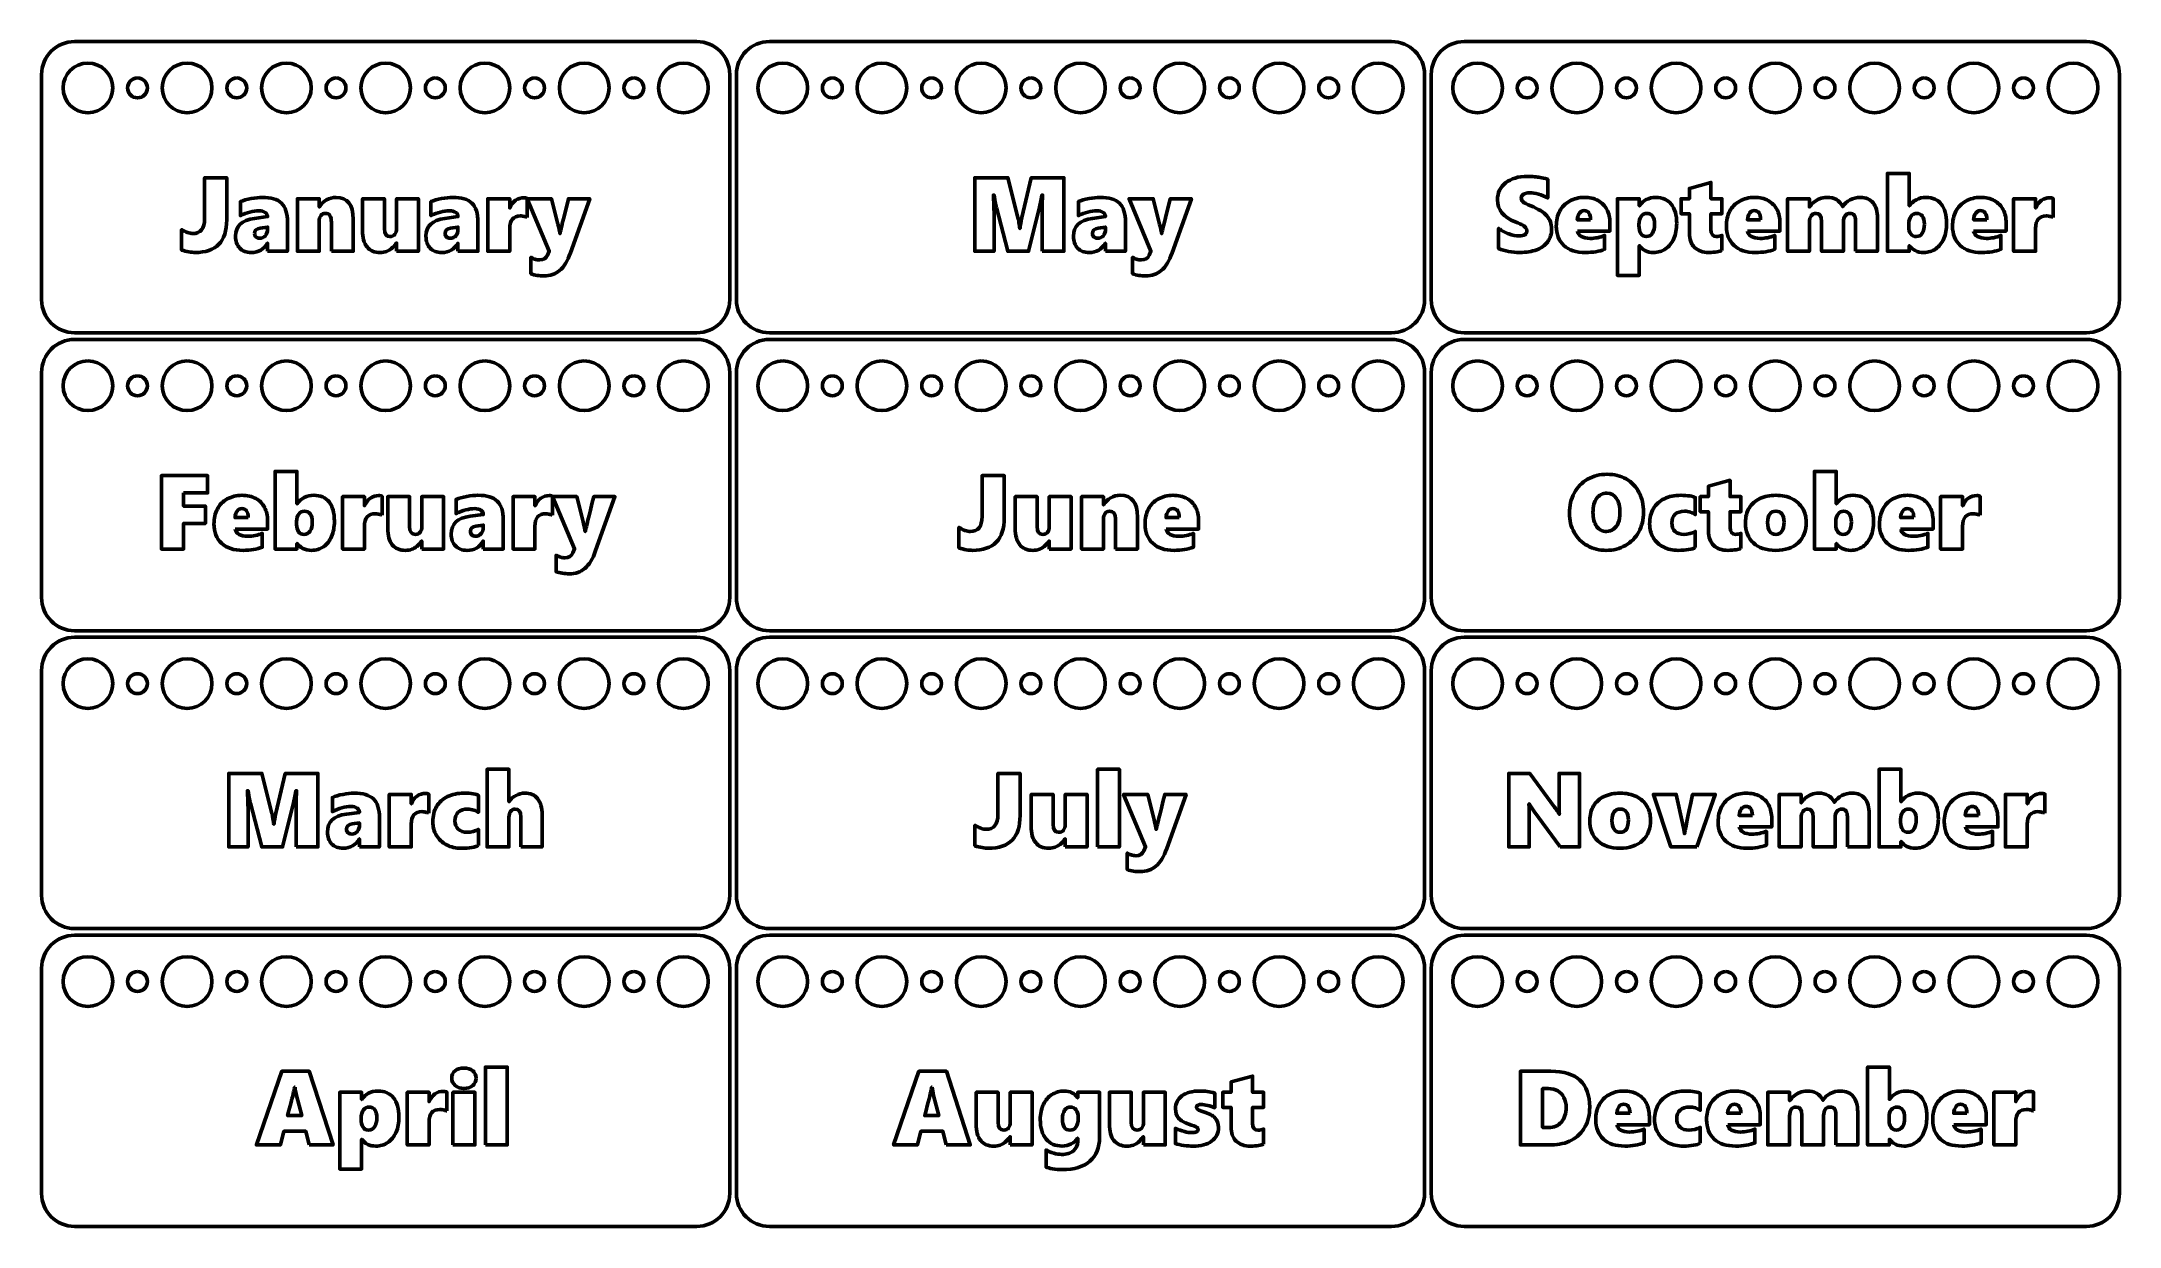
# Model space of a CAD drawing. Header units: centimetres. Extents: x -15.7 to 15.7, y -8.9 to 8.9.
import ezdxf

# ---------------------------------------------------------------- set-up
doc = ezdxf.new("R2010")
doc.units = ezdxf.units.CM
doc.header["$MEASUREMENT"] = 0
doc.layers.add('Layer 1', color=7, linetype='Continuous')

msp = doc.modelspace()

# ---------------------------------------------------------------- linework, layer by layer
at = {"layer": 'Layer 1', "lineweight": 53}
for centre, major_axis in [((-14.99999, 8.24999), (0, 0.37501)), ((-13.49999, 8.24999), (0, 0.37501)), ((-11.99999, 8.24999), (0, 0.37501)), ((-10.49999, 8.24999), (0, 0.37501)), ((-8.99999, 8.24999), (0, 0.37501)), ((-7.49999, 8.24999), (0, 0.37501)), ((-5.99999, 8.24999), (0, 0.37501)), ((-4.49999, 8.24999), (0, 0.37501)), ((-2.99999, 8.24999), (0, 0.37501)), ((-1.49999, 8.24999), (0, 0.37501)), ((0.00001, 8.24999), (0, 0.37501)), ((1.50001, 8.24999), (0, 0.37501)), ((3.00001, 8.24999), (0, 0.37501)), ((4.50001, 8.24999), (0, 0.37501)), ((6.00001, 8.24999), (0, 0.37501)), ((7.50001, 8.24999), (0, 0.37501)), ((9.00001, 8.24999), (0, 0.37501)), ((10.50001, 8.24999), (0, 0.37501)), ((12.00001, 8.24999), (0, 0.37501)), ((13.50001, 8.24999), (0, 0.37501)), ((15.00001, 8.24999), (0, 0.37501)), ((-14.25, 8.25), (0, 0.15)), ((-12.75, 8.25), (0, 0.15)), ((-11.25, 8.25), (0, 0.15)), ((-9.75, 8.25), (0, 0.15)), ((-8.25, 8.25), (0, 0.15)), ((-6.75, 8.25), (0, 0.15)), ((-3.75, 8.25), (0, 0.15)), ((-2.25, 8.25), (0, 0.15)), ((-0.75, 8.25), (0, 0.15)), ((0.75, 8.25), (0, 0.15)), ((2.25, 8.25), (0, 0.15)), ((3.75, 8.25), (0, 0.15)), ((6.75, 8.25), (0, 0.15)), ((8.25, 8.25), (0, 0.15)), ((9.75, 8.25), (0, 0.15)), ((11.25, 8.25), (0, 0.15)), ((12.75, 8.25), (0, 0.15)), ((14.25, 8.25), (0, 0.15)), ((-14.99999, 3.74999), (0, 0.37501)), ((-13.49999, 3.74999), (0, 0.37501)), ((-11.99999, 3.74999), (0, 0.37501)), ((-10.49999, 3.74999), (0, 0.37501)), ((-8.99999, 3.74999), (0, 0.37501)), ((-7.49999, 3.74999), (0, 0.37501)), ((-5.99999, 3.74999), (0, 0.37501)), ((-4.49999, 3.74999), (0, 0.37501)), ((-2.99999, 3.74999), (0, 0.37501)), ((-1.49999, 3.74999), (0, 0.37501)), ((0.00001, 3.74999), (0, 0.37501)), ((1.50001, 3.74999), (0, 0.37501)), ((3.00001, 3.74999), (0, 0.37501)), ((4.50001, 3.74999), (0, 0.37501)), ((6.00001, 3.74999), (0, 0.37501)), ((7.50001, 3.74999), (0, 0.37501)), ((9.00001, 3.74999), (0, 0.37501)), ((10.50001, 3.74999), (0, 0.37501)), ((12.00001, 3.74999), (0, 0.37501)), ((13.50001, 3.74999), (0, 0.37501)), ((15.00001, 3.74999), (0, 0.37501)), ((-14.25, 3.75), (0, 0.15)), ((-12.75, 3.75), (0, 0.15)), ((-11.25, 3.75), (0, 0.15)), ((-9.75, 3.75), (0, 0.15)), ((-8.25, 3.75), (0, 0.15)), ((-6.75, 3.75), (0, 0.15)), ((-3.75, 3.75), (0, 0.15)), ((-2.25, 3.75), (0, 0.15)), ((-0.75, 3.75), (0, 0.15)), ((0.75, 3.75), (0, 0.15)), ((2.25, 3.75), (0, 0.15)), ((3.75, 3.75), (0, 0.15)), ((6.75, 3.75), (0, 0.15)), ((8.25, 3.75), (0, 0.15)), ((9.75, 3.75), (0, 0.15)), ((11.25, 3.75), (0, 0.15)), ((12.75, 3.75), (0, 0.15)), ((14.25, 3.75), (0, 0.15)), ((-14.99999, -0.75001), (0, 0.37501)), ((-14.25, -0.75), (0, 0.15)), ((-13.49999, -0.75001), (0, 0.37501)), ((-12.75, -0.75), (0, 0.15)), ((-11.99999, -0.75001), (0, 0.37501)), ((-11.25, -0.75), (0, 0.15)), ((-10.49999, -0.75001), (0, 0.37501)), ((-9.75, -0.75), (0, 0.15)), ((-8.99999, -0.75001), (0, 0.37501)), ((-8.25, -0.75), (0, 0.15)), ((-7.49999, -0.75001), (0, 0.37501)), ((-6.75, -0.75), (0, 0.15)), ((-5.99999, -0.75001), (0, 0.37501)), ((-4.49999, -0.75001), (0, 0.37501)), ((-3.75, -0.75), (0, 0.15)), ((-2.99999, -0.75001), (0, 0.37501)), ((-2.25, -0.75), (0, 0.15)), ((-1.49999, -0.75001), (0, 0.37501)), ((-0.75, -0.75), (0, 0.15)), ((0.00001, -0.75001), (0, 0.37501)), ((0.75, -0.75), (0, 0.15)), ((1.50001, -0.75001), (0, 0.37501)), ((2.25, -0.75), (0, 0.15)), ((3.00001, -0.75001), (0, 0.37501)), ((3.75, -0.75), (0, 0.15)), ((4.50001, -0.75001), (0, 0.37501)), ((6.00001, -0.75001), (0, 0.37501)), ((6.75, -0.75), (0, 0.15)), ((7.50001, -0.75001), (0, 0.37501)), ((8.25, -0.75), (0, 0.15)), ((9.00001, -0.75001), (0, 0.37501)), ((9.75, -0.75), (0, 0.15)), ((10.50001, -0.75001), (0, 0.37501)), ((11.25, -0.75), (0, 0.15)), ((12.00001, -0.75001), (0, 0.37501)), ((12.75, -0.75), (0, 0.15)), ((13.50001, -0.75001), (0, 0.37501)), ((14.25, -0.75), (0, 0.15)), ((15.00001, -0.75001), (0, 0.37501)), ((-14.99999, -5.25001), (0, 0.37501)), ((-13.49999, -5.25001), (0, 0.37501)), ((-11.99999, -5.25001), (0, 0.37501)), ((-10.49999, -5.25001), (0, 0.37501)), ((-8.99999, -5.25001), (0, 0.37501)), ((-7.49999, -5.25001), (0, 0.37501)), ((-5.99999, -5.25001), (0, 0.37501)), ((-4.49999, -5.25001), (0, 0.37501)), ((-2.99999, -5.25001), (0, 0.37501)), ((-1.49999, -5.25001), (0, 0.37501)), ((0.00001, -5.25001), (0, 0.37501)), ((1.50001, -5.25001), (0, 0.37501)), ((3.00001, -5.25001), (0, 0.37501)), ((4.50001, -5.25001), (0, 0.37501)), ((6.00001, -5.25001), (0, 0.37501)), ((7.50001, -5.25001), (0, 0.37501)), ((9.00001, -5.25001), (0, 0.37501)), ((10.50001, -5.25001), (0, 0.37501)), ((12.00001, -5.25001), (0, 0.37501)), ((13.50001, -5.25001), (0, 0.37501)), ((15.00001, -5.25001), (0, 0.37501)), ((-14.25, -5.25), (0, 0.15)), ((-12.75, -5.25), (0, 0.15)), ((-11.25, -5.25), (0, 0.15)), ((-9.75, -5.25), (0, 0.15)), ((-8.25, -5.25), (0, 0.15)), ((-6.75, -5.25), (0, 0.15)), ((-3.75, -5.25), (0, 0.15)), ((-2.25, -5.25), (0, 0.15)), ((-0.75, -5.25), (0, 0.15)), ((0.75, -5.25), (0, 0.15)), ((2.25, -5.25), (0, 0.15)), ((3.75, -5.25), (0, 0.15)), ((6.75, -5.25), (0, 0.15)), ((8.25, -5.25), (0, 0.15)), ((9.75, -5.25), (0, 0.15)), ((11.25, -5.25), (0, 0.15)), ((12.75, -5.25), (0, 0.15)), ((14.25, -5.25), (0, 0.15))]:
    msp.add_ellipse(centre, major_axis=major_axis, ratio=1, dxfattribs=at)
for points in [[(-15.7, 5.05), (-15.7, 5.05), (-15.7, 8.45), (-15.7, 8.45), (-15.7, 8.45), (-15.7, 8.72614), (-15.47614, 8.95), (-15.2, 8.95), (-15.2, 8.95), (-15.2, 8.95), (-5.8, 8.95), (-5.8, 8.95), (-5.8, 8.95), (-5.52386, 8.95), (-5.3, 8.72614), (-5.3, 8.45), (-5.3, 8.45), (-5.3, 8.45), (-5.3, 5.05), (-5.3, 5.05), (-5.3, 5.05), (-5.3, 4.77386), (-5.52386, 4.55), (-5.8, 4.55), (-5.8, 4.55), (-5.8, 4.55), (-15.2, 4.55), (-15.2, 4.55), (-15.2, 4.55), (-15.47614, 4.55), (-15.7, 4.77386), (-15.7, 5.05)], [(-5.2, 5.05), (-5.2, 5.05), (-5.2, 8.45), (-5.2, 8.45), (-5.2, 8.45), (-5.2, 8.72614), (-4.97614, 8.95), (-4.7, 8.95), (-4.7, 8.95), (-4.7, 8.95), (4.7, 8.95), (4.7, 8.95), (4.7, 8.95), (4.97614, 8.95), (5.2, 8.72614), (5.2, 8.45), (5.2, 8.45), (5.2, 8.45), (5.2, 5.05), (5.2, 5.05), (5.2, 5.05), (5.2, 4.77386), (4.97614, 4.55), (4.7, 4.55), (4.7, 4.55), (4.7, 4.55), (-4.7, 4.55), (-4.7, 4.55), (-4.7, 4.55), (-4.97614, 4.55), (-5.2, 4.77386), (-5.2, 5.05)], [(5.3, 5.05), (5.3, 5.05), (5.3, 8.45), (5.3, 8.45), (5.3, 8.45), (5.3, 8.72614), (5.52386, 8.95), (5.8, 8.95), (5.8, 8.95), (5.8, 8.95), (15.2, 8.95), (15.2, 8.95), (15.2, 8.95), (15.47614, 8.95), (15.7, 8.72614), (15.7, 8.45), (15.7, 8.45), (15.7, 8.45), (15.7, 5.05), (15.7, 5.05), (15.7, 5.05), (15.7, 4.77386), (15.47614, 4.55), (15.2, 4.55), (15.2, 4.55), (15.2, 4.55), (5.8, 4.55), (5.8, 4.55), (5.8, 4.55), (5.52386, 4.55), (5.3, 4.77386), (5.3, 5.05)], [(-15.7, 0.55), (-15.7, 0.55), (-15.7, 3.95), (-15.7, 3.95), (-15.7, 3.95), (-15.7, 4.22614), (-15.47614, 4.45), (-15.2, 4.45), (-15.2, 4.45), (-15.2, 4.45), (-5.8, 4.45), (-5.8, 4.45), (-5.8, 4.45), (-5.52386, 4.45), (-5.3, 4.22614), (-5.3, 3.95), (-5.3, 3.95), (-5.3, 3.95), (-5.3, 0.55), (-5.3, 0.55), (-5.3, 0.55), (-5.3, 0.27386), (-5.52386, 0.05), (-5.8, 0.05), (-5.8, 0.05), (-5.8, 0.05), (-15.2, 0.05), (-15.2, 0.05), (-15.2, 0.05), (-15.47614, 0.05), (-15.7, 0.27386), (-15.7, 0.55)], [(-5.2, 0.55), (-5.2, 0.55), (-5.2, 3.95), (-5.2, 3.95), (-5.2, 3.95), (-5.2, 4.22614), (-4.97614, 4.45), (-4.7, 4.45), (-4.7, 4.45), (-4.7, 4.45), (4.7, 4.45), (4.7, 4.45), (4.7, 4.45), (4.97614, 4.45), (5.2, 4.22614), (5.2, 3.95), (5.2, 3.95), (5.2, 3.95), (5.2, 0.55), (5.2, 0.55), (5.2, 0.55), (5.2, 0.27386), (4.97614, 0.05), (4.7, 0.05), (4.7, 0.05), (4.7, 0.05), (-4.7, 0.05), (-4.7, 0.05), (-4.7, 0.05), (-4.97614, 0.05), (-5.2, 0.27386), (-5.2, 0.55)], [(5.3, 0.55), (5.3, 0.55), (5.3, 3.95), (5.3, 3.95), (5.3, 3.95), (5.3, 4.22614), (5.52386, 4.45), (5.8, 4.45), (5.8, 4.45), (5.8, 4.45), (15.2, 4.45), (15.2, 4.45), (15.2, 4.45), (15.47614, 4.45), (15.7, 4.22614), (15.7, 3.95), (15.7, 3.95), (15.7, 3.95), (15.7, 0.55), (15.7, 0.55), (15.7, 0.55), (15.7, 0.27386), (15.47614, 0.05), (15.2, 0.05), (15.2, 0.05), (15.2, 0.05), (5.8, 0.05), (5.8, 0.05), (5.8, 0.05), (5.52386, 0.05), (5.3, 0.27386), (5.3, 0.55)], [(-15.7, -3.95), (-15.7, -3.95), (-15.7, -0.55), (-15.7, -0.55), (-15.7, -0.55), (-15.7, -0.27386), (-15.47614, -0.05), (-15.2, -0.05), (-15.2, -0.05), (-15.2, -0.05), (-5.8, -0.05), (-5.8, -0.05), (-5.8, -0.05), (-5.52386, -0.05), (-5.3, -0.27386), (-5.3, -0.55), (-5.3, -0.55), (-5.3, -0.55), (-5.3, -3.95), (-5.3, -3.95), (-5.3, -3.95), (-5.3, -4.22614), (-5.52386, -4.45), (-5.8, -4.45), (-5.8, -4.45), (-5.8, -4.45), (-15.2, -4.45), (-15.2, -4.45), (-15.2, -4.45), (-15.47614, -4.45), (-15.7, -4.22614), (-15.7, -3.95)], [(-5.2, -3.95), (-5.2, -3.95), (-5.2, -0.55), (-5.2, -0.55), (-5.2, -0.55), (-5.2, -0.27386), (-4.97614, -0.05), (-4.7, -0.05), (-4.7, -0.05), (-4.7, -0.05), (4.7, -0.05), (4.7, -0.05), (4.7, -0.05), (4.97614, -0.05), (5.2, -0.27386), (5.2, -0.55), (5.2, -0.55), (5.2, -0.55), (5.2, -3.95), (5.2, -3.95), (5.2, -3.95), (5.2, -4.22614), (4.97614, -4.45), (4.7, -4.45), (4.7, -4.45), (4.7, -4.45), (-4.7, -4.45), (-4.7, -4.45), (-4.7, -4.45), (-4.97614, -4.45), (-5.2, -4.22614), (-5.2, -3.95)], [(5.3, -3.95), (5.3, -3.95), (5.3, -0.55), (5.3, -0.55), (5.3, -0.55), (5.3, -0.27386), (5.52386, -0.05), (5.8, -0.05), (5.8, -0.05), (5.8, -0.05), (15.2, -0.05), (15.2, -0.05), (15.2, -0.05), (15.47614, -0.05), (15.7, -0.27386), (15.7, -0.55), (15.7, -0.55), (15.7, -0.55), (15.7, -3.95), (15.7, -3.95), (15.7, -3.95), (15.7, -4.22614), (15.47614, -4.45), (15.2, -4.45), (15.2, -4.45), (15.2, -4.45), (5.8, -4.45), (5.8, -4.45), (5.8, -4.45), (5.52386, -4.45), (5.3, -4.22614), (5.3, -3.95)], [(-15.7, -8.45), (-15.7, -8.45), (-15.7, -5.05), (-15.7, -5.05), (-15.7, -5.05), (-15.7, -4.77386), (-15.47614, -4.55), (-15.2, -4.55), (-15.2, -4.55), (-15.2, -4.55), (-5.8, -4.55), (-5.8, -4.55), (-5.8, -4.55), (-5.52386, -4.55), (-5.3, -4.77386), (-5.3, -5.05), (-5.3, -5.05), (-5.3, -5.05), (-5.3, -8.45), (-5.3, -8.45), (-5.3, -8.45), (-5.3, -8.72614), (-5.52386, -8.95), (-5.8, -8.95), (-5.8, -8.95), (-5.8, -8.95), (-15.2, -8.95), (-15.2, -8.95), (-15.2, -8.95), (-15.47614, -8.95), (-15.7, -8.72614), (-15.7, -8.45)], [(-5.2, -8.45), (-5.2, -8.45), (-5.2, -5.05), (-5.2, -5.05), (-5.2, -5.05), (-5.2, -4.77386), (-4.97614, -4.55), (-4.7, -4.55), (-4.7, -4.55), (-4.7, -4.55), (4.7, -4.55), (4.7, -4.55), (4.7, -4.55), (4.97614, -4.55), (5.2, -4.77386), (5.2, -5.05), (5.2, -5.05), (5.2, -5.05), (5.2, -8.45), (5.2, -8.45), (5.2, -8.45), (5.2, -8.72614), (4.97614, -8.95), (4.7, -8.95), (4.7, -8.95), (4.7, -8.95), (-4.7, -8.95), (-4.7, -8.95), (-4.7, -8.95), (-4.97614, -8.95), (-5.2, -8.72614), (-5.2, -8.45)], [(5.3, -8.45), (5.3, -8.45), (5.3, -5.05), (5.3, -5.05), (5.3, -5.05), (5.3, -4.77386), (5.52386, -4.55), (5.8, -4.55), (5.8, -4.55), (5.8, -4.55), (15.2, -4.55), (15.2, -4.55), (15.2, -4.55), (15.47614, -4.55), (15.7, -4.77386), (15.7, -5.05), (15.7, -5.05), (15.7, -5.05), (15.7, -8.45), (15.7, -8.45), (15.7, -8.45), (15.7, -8.72614), (15.47614, -8.95), (15.2, -8.95), (15.2, -8.95), (15.2, -8.95), (5.8, -8.95), (5.8, -8.95), (5.8, -8.95), (5.52386, -8.95), (5.3, -8.72614), (5.3, -8.45)]]:
    msp.add_open_spline(points, degree=3, knots=[0, 0, 0, 0, 0.11111111, 0.11111111, 0.11111111, 0.11111111, 0.22222222, 0.22222222, 0.22222222, 0.22222222, 0.33333333, 0.33333333, 0.33333333, 0.33333333, 0.44444444, 0.44444444, 0.44444444, 0.44444444, 0.55555556, 0.55555556, 0.55555556, 0.55555556, 0.66666667, 0.66666667, 0.66666667, 0.66666667, 0.77777778, 0.77777778, 0.77777778, 0.77777778, 1, 1, 1, 1], dxfattribs=at)
at = {"layer": 'Layer 1', "color": 5, "lineweight": 53}
for points, knots in [([(7.11914, 6.11924), (7.11914, 6.04542), (7.0993, 5.98113), (7.05988, 5.92636), (7.05988, 5.92636), (7.02045, 5.87159), (6.96489, 5.83084), (6.89372, 5.80386), (6.89372, 5.80386), (6.82254, 5.77713), (6.73682, 5.76364), (6.63654, 5.76364), (6.63654, 5.76364), (6.52039, 5.76364), (6.41403, 5.78322), (6.31746, 5.82264), (6.31746, 5.82264), (6.31746, 5.82264), (6.31746, 6.12718), (6.31746, 6.12718), (6.31746, 6.12718), (6.36402, 6.09305), (6.41535, 6.06527), (6.47171, 6.04436), (6.47171, 6.04436), (6.52806, 6.02346), (6.58045, 6.01288), (6.62913, 6.01288), (6.62913, 6.01288), (6.66565, 6.01288), (6.69422, 6.01949), (6.71433, 6.03272), (6.71433, 6.03272), (6.73444, 6.04595), (6.74449, 6.065), (6.74449, 6.0904), (6.74449, 6.0904), (6.74449, 6.10839), (6.73947, 6.12453), (6.72941, 6.13803), (6.72941, 6.13803), (6.71936, 6.15178), (6.70401, 6.16448), (6.68364, 6.17639), (6.68364, 6.17639), (6.66327, 6.1883), (6.62543, 6.2047), (6.56987, 6.22534), (6.56987, 6.22534), (6.39101, 6.29413), (6.30158, 6.40525), (6.30158, 6.55871), (6.30158, 6.55871), (6.30158, 6.66613), (6.34233, 6.75212), (6.42408, 6.81642), (6.42408, 6.81642), (6.50557, 6.88071), (6.61511, 6.91299), (6.75269, 6.91299), (6.75269, 6.91299), (6.79132, 6.91299), (6.82704, 6.9114), (6.85959, 6.90823), (6.85959, 6.90823), (6.89213, 6.90532), (6.92176, 6.90135), (6.94849, 6.89685), (6.94849, 6.89685), (6.97494, 6.89209), (7.01225, 6.88336), (7.06041, 6.87039), (7.06041, 6.87039), (7.06041, 6.87039), (7.06041, 6.58755), (7.06041, 6.58755), (7.06041, 6.58755), (6.96674, 6.63835), (6.87493, 6.66375), (6.78444, 6.66375), (6.78444, 6.66375), (6.74714, 6.66375), (6.71724, 6.65687), (6.69449, 6.64285), (6.69449, 6.64285), (6.67173, 6.62883), (6.66036, 6.60978), (6.66036, 6.58544), (6.66036, 6.58544), (6.66036, 6.56242), (6.66962, 6.5431), (6.68787, 6.52776), (6.68787, 6.52776), (6.70613, 6.51268), (6.74449, 6.49283), (6.80297, 6.46849), (6.80297, 6.46849), (6.91806, 6.42219), (6.99955, 6.37112), (7.04744, 6.31583), (7.04744, 6.31583), (7.09533, 6.26079), (7.11914, 6.19518), (7.11914, 6.11924)], [0, 0, 0, 0, 0.03703704, 0.03703704, 0.03703704, 0.03703704, 0.07407407, 0.07407407, 0.07407407, 0.07407407, 0.11111111, 0.11111111, 0.11111111, 0.11111111, 0.14814815, 0.14814815, 0.14814815, 0.14814815, 0.18518519, 0.18518519, 0.18518519, 0.18518519, 0.22222222, 0.22222222, 0.22222222, 0.22222222, 0.25925926, 0.25925926, 0.25925926, 0.25925926, 0.2962963, 0.2962963, 0.2962963, 0.2962963, 0.33333333, 0.33333333, 0.33333333, 0.33333333, 0.37037037, 0.37037037, 0.37037037, 0.37037037, 0.40740741, 0.40740741, 0.40740741, 0.40740741, 0.44444444, 0.44444444, 0.44444444, 0.44444444, 0.48148148, 0.48148148, 0.48148148, 0.48148148, 0.51851852, 0.51851852, 0.51851852, 0.51851852, 0.55555556, 0.55555556, 0.55555556, 0.55555556, 0.59259259, 0.59259259, 0.59259259, 0.59259259, 0.62962963, 0.62962963, 0.62962963, 0.62962963, 0.66666667, 0.66666667, 0.66666667, 0.66666667, 0.7037037, 0.7037037, 0.7037037, 0.7037037, 0.74074074, 0.74074074, 0.74074074, 0.74074074, 0.77777778, 0.77777778, 0.77777778, 0.77777778, 0.81481481, 0.81481481, 0.81481481, 0.81481481, 0.85185185, 0.85185185, 0.85185185, 0.85185185, 0.88888889, 0.88888889, 0.88888889, 0.88888889, 0.92592593, 0.92592593, 0.92592593, 0.92592593, 1, 1, 1, 1]), ([(13.08842, 6.20364), (13.08842, 6.11686), (13.07413, 6.04013), (13.04529, 5.97319), (13.04529, 5.97319), (13.01671, 5.90625), (12.97597, 5.85466), (12.92332, 5.81814), (12.92332, 5.81814), (12.87066, 5.7819), (12.81087, 5.76364), (12.74419, 5.76364), (12.74419, 5.76364), (12.69313, 5.76364), (12.64921, 5.77316), (12.61269, 5.79195), (12.61269, 5.79195), (12.57645, 5.81074), (12.54761, 5.83534), (12.52644, 5.86524), (12.52644, 5.86524), (12.52644, 5.86524), (12.52327, 5.86524), (12.52327, 5.86524), (12.52327, 5.86524), (12.52327, 5.86524), (12.52327, 5.78269), (12.52327, 5.78269), (12.52327, 5.78269), (12.52327, 5.78269), (12.19307, 5.78269), (12.19307, 5.78269), (12.19307, 5.78269), (12.19307, 5.78269), (12.19307, 6.95744), (12.19307, 6.95744), (12.19307, 6.95744), (12.19307, 6.95744), (12.52327, 6.95744), (12.52327, 6.95744), (12.52327, 6.95744), (12.52327, 6.95744), (12.52327, 6.46849), (12.52327, 6.46849), (12.52327, 6.46849), (12.52327, 6.46849), (12.52644, 6.46849), (12.52644, 6.46849), (12.52644, 6.46849), (12.5521, 6.50765), (12.58729, 6.5386), (12.63148, 6.56136), (12.63148, 6.56136), (12.67567, 6.58411), (12.72435, 6.59549), (12.77753, 6.59549), (12.77753, 6.59549), (12.87781, 6.59549), (12.9548, 6.56215), (13.00825, 6.49548), (13.00825, 6.49548), (13.06169, 6.42907), (13.08842, 6.3317), (13.08842, 6.20364)], [0, 0, 0, 0, 0.05882353, 0.05882353, 0.05882353, 0.05882353, 0.11764706, 0.11764706, 0.11764706, 0.11764706, 0.17647059, 0.17647059, 0.17647059, 0.17647059, 0.23529412, 0.23529412, 0.23529412, 0.23529412, 0.29411765, 0.29411765, 0.29411765, 0.29411765, 0.35294118, 0.35294118, 0.35294118, 0.35294118, 0.41176471, 0.41176471, 0.41176471, 0.41176471, 0.47058824, 0.47058824, 0.47058824, 0.47058824, 0.52941176, 0.52941176, 0.52941176, 0.52941176, 0.58823529, 0.58823529, 0.58823529, 0.58823529, 0.64705882, 0.64705882, 0.64705882, 0.64705882, 0.70588235, 0.70588235, 0.70588235, 0.70588235, 0.76470588, 0.76470588, 0.76470588, 0.76470588, 0.82352941, 0.82352941, 0.82352941, 0.82352941, 0.88235294, 0.88235294, 0.88235294, 0.88235294, 1, 1, 1, 1]), ([(-12.90137, 6.25709), (-12.90137, 5.92821), (-13.06118, 5.76364), (-13.38106, 5.76364), (-13.38106, 5.76364), (-13.40673, 5.76364), (-13.43795, 5.76681), (-13.47393, 5.7729), (-13.47393, 5.7729), (-13.51018, 5.77925), (-13.54669, 5.78851), (-13.584, 5.80068), (-13.584, 5.80068), (-13.584, 5.80068), (-13.584, 6.10972), (-13.584, 6.10972), (-13.584, 6.10972), (-13.55754, 6.09172), (-13.52817, 6.07717), (-13.49589, 6.06606), (-13.49589, 6.06606), (-13.46361, 6.05495), (-13.43689, 6.04939), (-13.41572, 6.04939), (-13.41572, 6.04939), (-13.35566, 6.04939), (-13.31069, 6.06791), (-13.28105, 6.10469), (-13.28105, 6.10469), (-13.25115, 6.14173), (-13.23634, 6.19888), (-13.23634, 6.2764), (-13.23634, 6.2764), (-13.23634, 6.2764), (-13.23634, 6.89394), (-13.23634, 6.89394), (-13.23634, 6.89394), (-13.23634, 6.89394), (-12.90137, 6.89394), (-12.90137, 6.89394), (-12.90137, 6.89394), (-12.90137, 6.89394), (-12.90137, 6.25709), (-12.90137, 6.25709)], [0, 0, 0, 0, 0.08333333, 0.08333333, 0.08333333, 0.08333333, 0.16666667, 0.16666667, 0.16666667, 0.16666667, 0.25, 0.25, 0.25, 0.25, 0.33333333, 0.33333333, 0.33333333, 0.33333333, 0.41666667, 0.41666667, 0.41666667, 0.41666667, 0.5, 0.5, 0.5, 0.5, 0.58333333, 0.58333333, 0.58333333, 0.58333333, 0.66666667, 0.66666667, 0.66666667, 0.66666667, 0.75, 0.75, 0.75, 0.75, 0.83333333, 0.83333333, 0.83333333, 0.83333333, 1, 1, 1, 1]), ([(-12.28516, 5.78269), (-12.28516, 5.78269), (-12.28516, 5.90334), (-12.28516, 5.90334), (-12.28516, 5.90334), (-12.28516, 5.90334), (-12.28833, 5.90334), (-12.28833, 5.90334), (-12.28833, 5.90334), (-12.34098, 5.81021), (-12.42142, 5.76364), (-12.5299, 5.76364), (-12.5299, 5.76364), (-12.60477, 5.76364), (-12.66351, 5.78587), (-12.70584, 5.83032), (-12.70584, 5.83032), (-12.74818, 5.87477), (-12.76934, 5.93403), (-12.76934, 6.00838), (-12.76934, 6.00838), (-12.76934, 6.16422), (-12.67357, 6.25471), (-12.48201, 6.27931), (-12.48201, 6.27931), (-12.48201, 6.27931), (-12.28516, 6.30498), (-12.28516, 6.30498), (-12.28516, 6.30498), (-12.28516, 6.33091), (-12.2968, 6.35234), (-12.32008, 6.36901), (-12.32008, 6.36901), (-12.3431, 6.38568), (-12.37432, 6.39388), (-12.41374, 6.39388), (-12.41374, 6.39388), (-12.50238, 6.39388), (-12.59604, 6.36848), (-12.69473, 6.31768), (-12.69473, 6.31768), (-12.69473, 6.31768), (-12.69473, 6.53199), (-12.69473, 6.53199), (-12.69473, 6.53199), (-12.65187, 6.55051), (-12.59816, 6.56586), (-12.5336, 6.57776), (-12.5336, 6.57776), (-12.46904, 6.58967), (-12.41374, 6.59549), (-12.36771, 6.59549), (-12.36771, 6.59549), (-12.23303, 6.59549), (-12.13514, 6.56665), (-12.07455, 6.50897), (-12.07455, 6.50897), (-12.01396, 6.45156), (-11.98353, 6.35525), (-11.98353, 6.22058), (-11.98353, 6.22058), (-11.98353, 6.22058), (-11.98353, 5.78269), (-11.98353, 5.78269), (-11.98353, 5.78269), (-11.98353, 5.78269), (-12.28516, 5.78269), (-12.28516, 5.78269)], [0, 0, 0, 0, 0.05555556, 0.05555556, 0.05555556, 0.05555556, 0.11111111, 0.11111111, 0.11111111, 0.11111111, 0.16666667, 0.16666667, 0.16666667, 0.16666667, 0.22222222, 0.22222222, 0.22222222, 0.22222222, 0.27777778, 0.27777778, 0.27777778, 0.27777778, 0.33333333, 0.33333333, 0.33333333, 0.33333333, 0.38888889, 0.38888889, 0.38888889, 0.38888889, 0.44444444, 0.44444444, 0.44444444, 0.44444444, 0.5, 0.5, 0.5, 0.5, 0.55555556, 0.55555556, 0.55555556, 0.55555556, 0.61111111, 0.61111111, 0.61111111, 0.61111111, 0.66666667, 0.66666667, 0.66666667, 0.66666667, 0.72222222, 0.72222222, 0.72222222, 0.72222222, 0.77777778, 0.77777778, 0.77777778, 0.77777778, 0.83333333, 0.83333333, 0.83333333, 0.83333333, 0.88888889, 0.88888889, 0.88888889, 0.88888889, 1, 1, 1, 1]), ([(-11.31995, 5.78269), (-11.31995, 5.78269), (-11.31995, 6.21608), (-11.31995, 6.21608), (-11.31995, 6.21608), (-11.31995, 6.26529), (-11.32736, 6.30048), (-11.34192, 6.32191), (-11.34192, 6.32191), (-11.35673, 6.34334), (-11.38054, 6.35419), (-11.41362, 6.35419), (-11.41362, 6.35419), (-11.44193, 6.35419), (-11.46415, 6.34308), (-11.48003, 6.32085), (-11.48003, 6.32085), (-11.49617, 6.29863), (-11.5041, 6.27005), (-11.5041, 6.23566), (-11.5041, 6.23566), (-11.5041, 6.23566), (-11.5041, 5.78269), (-11.5041, 5.78269), (-11.5041, 5.78269), (-11.5041, 5.78269), (-11.8343, 5.78269), (-11.8343, 5.78269), (-11.8343, 5.78269), (-11.8343, 5.78269), (-11.8343, 6.57644), (-11.8343, 6.57644), (-11.8343, 6.57644), (-11.8343, 6.57644), (-11.5041, 6.57644), (-11.5041, 6.57644), (-11.5041, 6.57644), (-11.5041, 6.57644), (-11.5041, 6.45262), (-11.5041, 6.45262), (-11.5041, 6.45262), (-11.5041, 6.45262), (-11.50093, 6.45262), (-11.50093, 6.45262), (-11.50093, 6.45262), (-11.47474, 6.49786), (-11.43928, 6.53305), (-11.39483, 6.55792), (-11.39483, 6.55792), (-11.35038, 6.58305), (-11.30223, 6.59549), (-11.2501, 6.59549), (-11.2501, 6.59549), (-11.07654, 6.59549), (-10.98975, 6.48595), (-10.98975, 6.26688), (-10.98975, 6.26688), (-10.98975, 6.26688), (-10.98975, 5.78269), (-10.98975, 5.78269), (-10.98975, 5.78269), (-10.98975, 5.78269), (-11.31995, 5.78269), (-11.31995, 5.78269)], [0, 0, 0, 0, 0.05882353, 0.05882353, 0.05882353, 0.05882353, 0.11764706, 0.11764706, 0.11764706, 0.11764706, 0.17647059, 0.17647059, 0.17647059, 0.17647059, 0.23529412, 0.23529412, 0.23529412, 0.23529412, 0.29411765, 0.29411765, 0.29411765, 0.29411765, 0.35294118, 0.35294118, 0.35294118, 0.35294118, 0.41176471, 0.41176471, 0.41176471, 0.41176471, 0.47058824, 0.47058824, 0.47058824, 0.47058824, 0.52941176, 0.52941176, 0.52941176, 0.52941176, 0.58823529, 0.58823529, 0.58823529, 0.58823529, 0.64705882, 0.64705882, 0.64705882, 0.64705882, 0.70588235, 0.70588235, 0.70588235, 0.70588235, 0.76470588, 0.76470588, 0.76470588, 0.76470588, 0.82352941, 0.82352941, 0.82352941, 0.82352941, 0.88235294, 0.88235294, 0.88235294, 0.88235294, 1, 1, 1, 1]), ([(-9.40701, 5.78269), (-9.40701, 5.78269), (-9.40701, 5.90334), (-9.40701, 5.90334), (-9.40701, 5.90334), (-9.40701, 5.90334), (-9.41018, 5.90334), (-9.41018, 5.90334), (-9.41018, 5.90334), (-9.46283, 5.81021), (-9.54327, 5.76364), (-9.65175, 5.76364), (-9.65175, 5.76364), (-9.72662, 5.76364), (-9.78536, 5.78587), (-9.82769, 5.83032), (-9.82769, 5.83032), (-9.87003, 5.87477), (-9.89119, 5.93403), (-9.89119, 6.00838), (-9.89119, 6.00838), (-9.89119, 6.16422), (-9.79542, 6.25471), (-9.60386, 6.27931), (-9.60386, 6.27931), (-9.60386, 6.27931), (-9.40701, 6.30498), (-9.40701, 6.30498), (-9.40701, 6.30498), (-9.40701, 6.33091), (-9.41865, 6.35234), (-9.44193, 6.36901), (-9.44193, 6.36901), (-9.46495, 6.38568), (-9.49617, 6.39388), (-9.53559, 6.39388), (-9.53559, 6.39388), (-9.62423, 6.39388), (-9.71789, 6.36848), (-9.81658, 6.31768), (-9.81658, 6.31768), (-9.81658, 6.31768), (-9.81658, 6.53199), (-9.81658, 6.53199), (-9.81658, 6.53199), (-9.77372, 6.55051), (-9.72001, 6.56586), (-9.65545, 6.57776), (-9.65545, 6.57776), (-9.59089, 6.58967), (-9.53559, 6.59549), (-9.48956, 6.59549), (-9.48956, 6.59549), (-9.35488, 6.59549), (-9.25699, 6.56665), (-9.1964, 6.50897), (-9.1964, 6.50897), (-9.13581, 6.45156), (-9.10538, 6.35525), (-9.10538, 6.22058), (-9.10538, 6.22058), (-9.10538, 6.22058), (-9.10538, 5.78269), (-9.10538, 5.78269), (-9.10538, 5.78269), (-9.10538, 5.78269), (-9.40701, 5.78269), (-9.40701, 5.78269)], [0, 0, 0, 0, 0.05555556, 0.05555556, 0.05555556, 0.05555556, 0.11111111, 0.11111111, 0.11111111, 0.11111111, 0.16666667, 0.16666667, 0.16666667, 0.16666667, 0.22222222, 0.22222222, 0.22222222, 0.22222222, 0.27777778, 0.27777778, 0.27777778, 0.27777778, 0.33333333, 0.33333333, 0.33333333, 0.33333333, 0.38888889, 0.38888889, 0.38888889, 0.38888889, 0.44444444, 0.44444444, 0.44444444, 0.44444444, 0.5, 0.5, 0.5, 0.5, 0.55555556, 0.55555556, 0.55555556, 0.55555556, 0.61111111, 0.61111111, 0.61111111, 0.61111111, 0.66666667, 0.66666667, 0.66666667, 0.66666667, 0.72222222, 0.72222222, 0.72222222, 0.72222222, 0.77777778, 0.77777778, 0.77777778, 0.77777778, 0.83333333, 0.83333333, 0.83333333, 0.83333333, 0.88888889, 0.88888889, 0.88888889, 0.88888889, 1, 1, 1, 1]), ([(-0.58103, 5.78269), (-0.58103, 5.78269), (-0.58103, 6.39176), (-0.58103, 6.39176), (-0.58103, 6.39176), (-0.58103, 6.44918), (-0.57918, 6.51215), (-0.57574, 6.58094), (-0.57574, 6.58094), (-0.57574, 6.58094), (-0.57336, 6.632), (-0.57336, 6.632), (-0.57336, 6.632), (-0.57336, 6.632), (-0.58262, 6.632), (-0.58262, 6.632), (-0.58262, 6.632), (-0.59903, 6.54469), (-0.61173, 6.48437), (-0.62046, 6.45076), (-0.62046, 6.45076), (-0.62046, 6.45076), (-0.78423, 5.78269), (-0.78423, 5.78269), (-0.78423, 5.78269), (-0.78423, 5.78269), (-1.09882, 5.78269), (-1.09882, 5.78269), (-1.09882, 5.78269), (-1.09882, 5.78269), (-1.27001, 6.44283), (-1.27001, 6.44283), (-1.27001, 6.44283), (-1.27477, 6.45949), (-1.28694, 6.52247), (-1.30652, 6.632), (-1.30652, 6.632), (-1.30652, 6.632), (-1.31578, 6.632), (-1.31578, 6.632), (-1.31578, 6.632), (-1.30864, 6.45844), (-1.30493, 6.34996), (-1.30493, 6.30657), (-1.30493, 6.30657), (-1.30493, 6.30657), (-1.30493, 5.78269), (-1.30493, 5.78269), (-1.30493, 5.78269), (-1.30493, 5.78269), (-1.59862, 5.78269), (-1.59862, 5.78269), (-1.59862, 5.78269), (-1.59862, 5.78269), (-1.59862, 6.89394), (-1.59862, 6.89394), (-1.59862, 6.89394), (-1.59862, 6.89394), (-1.09724, 6.89394), (-1.09724, 6.89394), (-1.09724, 6.89394), (-1.09724, 6.89394), (-0.94457, 6.29069), (-0.94457, 6.29069), (-0.94457, 6.29069), (-0.94087, 6.27825), (-0.93611, 6.25312), (-0.93002, 6.21502), (-0.93002, 6.21502), (-0.9242, 6.17718), (-0.9205, 6.14782), (-0.91891, 6.12718), (-0.91891, 6.12718), (-0.91891, 6.12718), (-0.91415, 6.12718), (-0.91415, 6.12718), (-0.91415, 6.12718), (-0.90859, 6.17427), (-0.89959, 6.22957), (-0.88716, 6.2936), (-0.88716, 6.2936), (-0.88716, 6.2936), (-0.74455, 6.89394), (-0.74455, 6.89394), (-0.74455, 6.89394), (-0.74455, 6.89394), (-0.25083, 6.89394), (-0.25083, 6.89394), (-0.25083, 6.89394), (-0.25083, 6.89394), (-0.25083, 5.78269), (-0.25083, 5.78269), (-0.25083, 5.78269), (-0.25083, 5.78269), (-0.58103, 5.78269), (-0.58103, 5.78269)], [0, 0, 0, 0, 0.04, 0.04, 0.04, 0.04, 0.08, 0.08, 0.08, 0.08, 0.12, 0.12, 0.12, 0.12, 0.16, 0.16, 0.16, 0.16, 0.2, 0.2, 0.2, 0.2, 0.24, 0.24, 0.24, 0.24, 0.28, 0.28, 0.28, 0.28, 0.32, 0.32, 0.32, 0.32, 0.36, 0.36, 0.36, 0.36, 0.4, 0.4, 0.4, 0.4, 0.44, 0.44, 0.44, 0.44, 0.48, 0.48, 0.48, 0.48, 0.52, 0.52, 0.52, 0.52, 0.56, 0.56, 0.56, 0.56, 0.6, 0.6, 0.6, 0.6, 0.64, 0.64, 0.64, 0.64, 0.68, 0.68, 0.68, 0.68, 0.72, 0.72, 0.72, 0.72, 0.76, 0.76, 0.76, 0.76, 0.8, 0.8, 0.8, 0.8, 0.84, 0.84, 0.84, 0.84, 0.88, 0.88, 0.88, 0.88, 0.92, 0.92, 0.92, 0.92, 1, 1, 1, 1]), ([(0.37755, 5.78269), (0.37755, 5.78269), (0.37755, 5.90334), (0.37755, 5.90334), (0.37755, 5.90334), (0.37755, 5.90334), (0.37438, 5.90334), (0.37438, 5.90334), (0.37438, 5.90334), (0.32173, 5.81021), (0.24129, 5.76364), (0.13281, 5.76364), (0.13281, 5.76364), (0.05794, 5.76364), (-0.0008, 5.78587), (-0.04313, 5.83032), (-0.04313, 5.83032), (-0.08547, 5.87477), (-0.10663, 5.93403), (-0.10663, 6.00838), (-0.10663, 6.00838), (-0.10663, 6.16422), (-0.01086, 6.25471), (0.1807, 6.27931), (0.1807, 6.27931), (0.1807, 6.27931), (0.37755, 6.30498), (0.37755, 6.30498), (0.37755, 6.30498), (0.37755, 6.33091), (0.36591, 6.35234), (0.34263, 6.36901), (0.34263, 6.36901), (0.31961, 6.38568), (0.28839, 6.39388), (0.24897, 6.39388), (0.24897, 6.39388), (0.16033, 6.39388), (0.06667, 6.36848), (-0.03202, 6.31768), (-0.03202, 6.31768), (-0.03202, 6.31768), (-0.03202, 6.53199), (-0.03202, 6.53199), (-0.03202, 6.53199), (0.01084, 6.55051), (0.06455, 6.56586), (0.12911, 6.57776), (0.12911, 6.57776), (0.19367, 6.58967), (0.24897, 6.59549), (0.295, 6.59549), (0.295, 6.59549), (0.42968, 6.59549), (0.52757, 6.56665), (0.58816, 6.50897), (0.58816, 6.50897), (0.64875, 6.45156), (0.67918, 6.35525), (0.67918, 6.22058), (0.67918, 6.22058), (0.67918, 6.22058), (0.67918, 5.78269), (0.67918, 5.78269), (0.67918, 5.78269), (0.67918, 5.78269), (0.37755, 5.78269), (0.37755, 5.78269)], [0, 0, 0, 0, 0.05555556, 0.05555556, 0.05555556, 0.05555556, 0.11111111, 0.11111111, 0.11111111, 0.11111111, 0.16666667, 0.16666667, 0.16666667, 0.16666667, 0.22222222, 0.22222222, 0.22222222, 0.22222222, 0.27777778, 0.27777778, 0.27777778, 0.27777778, 0.33333333, 0.33333333, 0.33333333, 0.33333333, 0.38888889, 0.38888889, 0.38888889, 0.38888889, 0.44444444, 0.44444444, 0.44444444, 0.44444444, 0.5, 0.5, 0.5, 0.5, 0.55555556, 0.55555556, 0.55555556, 0.55555556, 0.61111111, 0.61111111, 0.61111111, 0.61111111, 0.66666667, 0.66666667, 0.66666667, 0.66666667, 0.72222222, 0.72222222, 0.72222222, 0.72222222, 0.77777778, 0.77777778, 0.77777778, 0.77777778, 0.83333333, 0.83333333, 0.83333333, 0.83333333, 0.88888889, 0.88888889, 0.88888889, 0.88888889, 1, 1, 1, 1]), ([(7.50941, 6.0859), (7.51523, 6.05177), (7.53481, 6.02505), (7.56841, 6.00547), (7.56841, 6.00547), (7.60201, 5.98615), (7.64646, 5.97637), (7.70176, 5.97637), (7.70176, 5.97637), (7.77875, 5.97637), (7.85178, 5.99118), (7.92057, 6.02082), (7.92057, 6.02082), (7.92057, 6.02082), (7.92057, 5.81179), (7.92057, 5.81179), (7.92057, 5.81179), (7.8404, 5.77978), (7.7433, 5.76364), (7.629, 5.76364), (7.629, 5.76364), (7.49062, 5.76364), (7.38294, 5.79909), (7.30594, 5.86974), (7.30594, 5.86974), (7.22895, 5.94038), (7.19032, 6.03775), (7.19032, 6.16184), (7.19032, 6.16184), (7.19032, 6.24703), (7.20725, 6.32218), (7.24112, 6.38726), (7.24112, 6.38726), (7.27499, 6.45209), (7.32499, 6.50315), (7.3914, 6.54019), (7.3914, 6.54019), (7.45781, 6.57697), (7.53084, 6.59549), (7.61101, 6.59549), (7.61101, 6.59549), (7.69303, 6.59549), (7.76341, 6.57962), (7.82188, 6.5476), (7.82188, 6.5476), (7.88009, 6.51559), (7.92454, 6.47061), (7.9547, 6.41266), (7.9547, 6.41266), (7.98486, 6.35498), (7.99995, 6.28725), (7.99995, 6.20973), (7.99995, 6.20973), (7.99995, 6.20973), (7.99995, 6.0859), (7.99995, 6.0859), (7.99995, 6.0859), (7.99995, 6.0859), (7.50941, 6.0859), (7.50941, 6.0859)], [0, 0, 0, 0, 0.0625, 0.0625, 0.0625, 0.0625, 0.125, 0.125, 0.125, 0.125, 0.1875, 0.1875, 0.1875, 0.1875, 0.25, 0.25, 0.25, 0.25, 0.3125, 0.3125, 0.3125, 0.3125, 0.375, 0.375, 0.375, 0.375, 0.4375, 0.4375, 0.4375, 0.4375, 0.5, 0.5, 0.5, 0.5, 0.5625, 0.5625, 0.5625, 0.5625, 0.625, 0.625, 0.625, 0.625, 0.6875, 0.6875, 0.6875, 0.6875, 0.75, 0.75, 0.75, 0.75, 0.8125, 0.8125, 0.8125, 0.8125, 0.875, 0.875, 0.875, 0.875, 1, 1, 1, 1]), ([(9.0096, 6.20364), (9.0096, 6.11686), (8.99478, 6.04013), (8.96541, 5.97345), (8.96541, 5.97345), (8.93604, 5.90704), (8.89424, 5.85519), (8.84053, 5.81867), (8.84053, 5.81867), (8.78682, 5.7819), (8.72649, 5.76364), (8.65929, 5.76364), (8.65929, 5.76364), (8.56615, 5.76364), (8.49551, 5.79751), (8.44762, 5.86524), (8.44762, 5.86524), (8.44762, 5.86524), (8.44445, 5.86524), (8.44445, 5.86524), (8.44445, 5.86524), (8.44445, 5.86524), (8.44445, 5.41756), (8.44445, 5.41756), (8.44445, 5.41756), (8.44445, 5.41756), (8.11425, 5.41756), (8.11425, 5.41756), (8.11425, 5.41756), (8.11425, 5.41756), (8.11425, 6.57644), (8.11425, 6.57644), (8.11425, 6.57644), (8.11425, 6.57644), (8.44445, 6.57644), (8.44445, 6.57644), (8.44445, 6.57644), (8.44445, 6.57644), (8.44445, 6.46849), (8.44445, 6.46849), (8.44445, 6.46849), (8.44445, 6.46849), (8.44762, 6.46849), (8.44762, 6.46849), (8.44762, 6.46849), (8.47381, 6.50818), (8.50795, 6.5394), (8.54975, 6.56189), (8.54975, 6.56189), (8.59182, 6.58438), (8.63918, 6.59549), (8.69262, 6.59549), (8.69262, 6.59549), (8.79475, 6.59549), (8.87333, 6.56136), (8.92784, 6.49336), (8.92784, 6.49336), (8.98234, 6.4251), (9.0096, 6.32853), (9.0096, 6.20364)], [0, 0, 0, 0, 0.0625, 0.0625, 0.0625, 0.0625, 0.125, 0.125, 0.125, 0.125, 0.1875, 0.1875, 0.1875, 0.1875, 0.25, 0.25, 0.25, 0.25, 0.3125, 0.3125, 0.3125, 0.3125, 0.375, 0.375, 0.375, 0.375, 0.4375, 0.4375, 0.4375, 0.4375, 0.5, 0.5, 0.5, 0.5, 0.5625, 0.5625, 0.5625, 0.5625, 0.625, 0.625, 0.625, 0.625, 0.6875, 0.6875, 0.6875, 0.6875, 0.75, 0.75, 0.75, 0.75, 0.8125, 0.8125, 0.8125, 0.8125, 0.875, 0.875, 0.875, 0.875, 1, 1, 1, 1]), ([(9.69249, 5.7938), (9.6774, 5.78666), (9.65306, 5.77978), (9.61893, 5.77343), (9.61893, 5.77343), (9.5848, 5.76681), (9.54379, 5.76364), (9.49564, 5.76364), (9.49564, 5.76364), (9.40382, 5.76364), (9.33186, 5.78904), (9.27974, 5.83958), (9.27974, 5.83958), (9.22788, 5.89011), (9.20195, 5.96234), (9.20195, 6.05574), (9.20195, 6.05574), (9.20195, 6.05574), (9.20195, 6.34784), (9.20195, 6.34784), (9.20195, 6.34784), (9.20195, 6.34784), (9.07654, 6.34784), (9.07654, 6.34784), (9.07654, 6.34784), (9.07654, 6.34784), (9.07654, 6.57644), (9.07654, 6.57644), (9.07654, 6.57644), (9.07654, 6.57644), (9.20195, 6.57644), (9.20195, 6.57644), (9.20195, 6.57644), (9.20195, 6.57644), (9.20195, 6.73254), (9.20195, 6.73254), (9.20195, 6.73254), (9.20195, 6.73254), (9.52739, 6.8225), (9.52739, 6.8225), (9.52739, 6.8225), (9.52739, 6.8225), (9.52739, 6.57644), (9.52739, 6.57644), (9.52739, 6.57644), (9.52739, 6.57644), (9.69249, 6.57644), (9.69249, 6.57644), (9.69249, 6.57644), (9.69249, 6.57644), (9.69249, 6.34784), (9.69249, 6.34784), (9.69249, 6.34784), (9.69249, 6.34784), (9.52739, 6.34784), (9.52739, 6.34784), (9.52739, 6.34784), (9.52739, 6.34784), (9.52739, 6.10972), (9.52739, 6.10972), (9.52739, 6.10972), (9.52739, 6.03987), (9.55517, 6.00494), (9.61046, 6.00494), (9.61046, 6.00494), (9.63613, 6.00494), (9.66365, 6.01076), (9.69249, 6.0224), (9.69249, 6.0224), (9.69249, 6.0224), (9.69249, 5.7938), (9.69249, 5.7938)], [0, 0, 0, 0, 0.05263158, 0.05263158, 0.05263158, 0.05263158, 0.10526316, 0.10526316, 0.10526316, 0.10526316, 0.15789474, 0.15789474, 0.15789474, 0.15789474, 0.21052632, 0.21052632, 0.21052632, 0.21052632, 0.26315789, 0.26315789, 0.26315789, 0.26315789, 0.31578947, 0.31578947, 0.31578947, 0.31578947, 0.36842105, 0.36842105, 0.36842105, 0.36842105, 0.42105263, 0.42105263, 0.42105263, 0.42105263, 0.47368421, 0.47368421, 0.47368421, 0.47368421, 0.52631579, 0.52631579, 0.52631579, 0.52631579, 0.57894737, 0.57894737, 0.57894737, 0.57894737, 0.63157895, 0.63157895, 0.63157895, 0.63157895, 0.68421053, 0.68421053, 0.68421053, 0.68421053, 0.73684211, 0.73684211, 0.73684211, 0.73684211, 0.78947368, 0.78947368, 0.78947368, 0.78947368, 0.84210526, 0.84210526, 0.84210526, 0.84210526, 0.89473684, 0.89473684, 0.89473684, 0.89473684, 1, 1, 1, 1]), ([(10.07984, 6.0859), (10.08566, 6.05177), (10.10524, 6.02505), (10.13884, 6.00547), (10.13884, 6.00547), (10.17244, 5.98615), (10.21689, 5.97637), (10.27219, 5.97637), (10.27219, 5.97637), (10.34918, 5.97637), (10.42221, 5.99118), (10.491, 6.02082), (10.491, 6.02082), (10.491, 6.02082), (10.491, 5.81179), (10.491, 5.81179), (10.491, 5.81179), (10.41083, 5.77978), (10.31373, 5.76364), (10.19943, 5.76364), (10.19943, 5.76364), (10.06105, 5.76364), (9.95337, 5.79909), (9.87637, 5.86974), (9.87637, 5.86974), (9.79938, 5.94038), (9.76075, 6.03775), (9.76075, 6.16184), (9.76075, 6.16184), (9.76075, 6.24703), (9.77768, 6.32218), (9.81155, 6.38726), (9.81155, 6.38726), (9.84542, 6.45209), (9.89542, 6.50315), (9.96183, 6.54019), (9.96183, 6.54019), (10.02824, 6.57697), (10.10127, 6.59549), (10.18144, 6.59549), (10.18144, 6.59549), (10.26346, 6.59549), (10.33384, 6.57962), (10.39231, 6.5476), (10.39231, 6.5476), (10.45052, 6.51559), (10.49497, 6.47061), (10.52513, 6.41266), (10.52513, 6.41266), (10.55529, 6.35498), (10.57038, 6.28725), (10.57038, 6.20973), (10.57038, 6.20973), (10.57038, 6.20973), (10.57038, 6.0859), (10.57038, 6.0859), (10.57038, 6.0859), (10.57038, 6.0859), (10.07984, 6.0859), (10.07984, 6.0859)], [0, 0, 0, 0, 0.0625, 0.0625, 0.0625, 0.0625, 0.125, 0.125, 0.125, 0.125, 0.1875, 0.1875, 0.1875, 0.1875, 0.25, 0.25, 0.25, 0.25, 0.3125, 0.3125, 0.3125, 0.3125, 0.375, 0.375, 0.375, 0.375, 0.4375, 0.4375, 0.4375, 0.4375, 0.5, 0.5, 0.5, 0.5, 0.5625, 0.5625, 0.5625, 0.5625, 0.625, 0.625, 0.625, 0.625, 0.6875, 0.6875, 0.6875, 0.6875, 0.75, 0.75, 0.75, 0.75, 0.8125, 0.8125, 0.8125, 0.8125, 0.875, 0.875, 0.875, 0.875, 1, 1, 1, 1]), ([(11.71338, 5.78269), (11.71338, 5.78269), (11.71338, 6.24015), (11.71338, 6.24015), (11.71338, 6.24015), (11.71338, 6.27852), (11.7065, 6.30709), (11.693, 6.32588), (11.693, 6.32588), (11.67924, 6.34467), (11.65702, 6.35419), (11.62606, 6.35419), (11.62606, 6.35419), (11.59564, 6.35419), (11.57182, 6.34281), (11.55489, 6.31979), (11.55489, 6.31979), (11.53769, 6.29678), (11.52923, 6.26476), (11.52923, 6.22402), (11.52923, 6.22402), (11.52923, 6.22402), (11.52923, 5.78269), (11.52923, 5.78269), (11.52923, 5.78269), (11.52923, 5.78269), (11.19903, 5.78269), (11.19903, 5.78269), (11.19903, 5.78269), (11.19903, 5.78269), (11.19903, 6.23248), (11.19903, 6.23248), (11.19903, 6.23248), (11.19903, 6.31371), (11.17151, 6.35419), (11.11621, 6.35419), (11.11621, 6.35419), (11.08261, 6.35419), (11.05747, 6.34255), (11.04054, 6.319), (11.04054, 6.319), (11.02334, 6.29545), (11.01488, 6.26159), (11.01488, 6.21767), (11.01488, 6.21767), (11.01488, 6.21767), (11.01488, 5.78269), (11.01488, 5.78269), (11.01488, 5.78269), (11.01488, 5.78269), (10.68468, 5.78269), (10.68468, 5.78269), (10.68468, 5.78269), (10.68468, 5.78269), (10.68468, 6.57644), (10.68468, 6.57644), (10.68468, 6.57644), (10.68468, 6.57644), (11.01488, 6.57644), (11.01488, 6.57644), (11.01488, 6.57644), (11.01488, 6.57644), (11.01488, 6.45103), (11.01488, 6.45103), (11.01488, 6.45103), (11.01488, 6.45103), (11.01805, 6.45103), (11.01805, 6.45103), (11.01805, 6.45103), (11.03049, 6.47325), (11.05006, 6.49574), (11.07732, 6.5185), (11.07732, 6.5185), (11.1043, 6.54152), (11.135, 6.56004), (11.16913, 6.57432), (11.16913, 6.57432), (11.20299, 6.58835), (11.24004, 6.59549), (11.27972, 6.59549), (11.27972, 6.59549), (11.33608, 6.59549), (11.38344, 6.58438), (11.42207, 6.56215), (11.42207, 6.56215), (11.46043, 6.54019), (11.49245, 6.505), (11.51838, 6.45711), (11.51838, 6.45711), (11.54642, 6.50156), (11.58346, 6.53569), (11.63003, 6.55951), (11.63003, 6.55951), (11.6766, 6.58358), (11.72846, 6.59549), (11.78534, 6.59549), (11.78534, 6.59549), (11.86842, 6.59549), (11.93245, 6.5685), (11.9769, 6.51426), (11.9769, 6.51426), (12.02135, 6.46002), (12.04358, 6.38171), (12.04358, 6.27931), (12.04358, 6.27931), (12.04358, 6.27931), (12.04358, 5.78269), (12.04358, 5.78269), (12.04358, 5.78269), (12.04358, 5.78269), (11.71338, 5.78269), (11.71338, 5.78269)], [0, 0, 0, 0, 0.03448276, 0.03448276, 0.03448276, 0.03448276, 0.06896552, 0.06896552, 0.06896552, 0.06896552, 0.10344828, 0.10344828, 0.10344828, 0.10344828, 0.13793103, 0.13793103, 0.13793103, 0.13793103, 0.17241379, 0.17241379, 0.17241379, 0.17241379, 0.20689655, 0.20689655, 0.20689655, 0.20689655, 0.24137931, 0.24137931, 0.24137931, 0.24137931, 0.27586207, 0.27586207, 0.27586207, 0.27586207, 0.31034483, 0.31034483, 0.31034483, 0.31034483, 0.34482759, 0.34482759, 0.34482759, 0.34482759, 0.37931034, 0.37931034, 0.37931034, 0.37931034, 0.4137931, 0.4137931, 0.4137931, 0.4137931, 0.44827586, 0.44827586, 0.44827586, 0.44827586, 0.48275862, 0.48275862, 0.48275862, 0.48275862, 0.51724138, 0.51724138, 0.51724138, 0.51724138, 0.55172414, 0.55172414, 0.55172414, 0.55172414, 0.5862069, 0.5862069, 0.5862069, 0.5862069, 0.62068966, 0.62068966, 0.62068966, 0.62068966, 0.65517241, 0.65517241, 0.65517241, 0.65517241, 0.68965517, 0.68965517, 0.68965517, 0.68965517, 0.72413793, 0.72413793, 0.72413793, 0.72413793, 0.75862069, 0.75862069, 0.75862069, 0.75862069, 0.79310345, 0.79310345, 0.79310345, 0.79310345, 0.82758621, 0.82758621, 0.82758621, 0.82758621, 0.86206897, 0.86206897, 0.86206897, 0.86206897, 0.89655172, 0.89655172, 0.89655172, 0.89655172, 0.93103448, 0.93103448, 0.93103448, 0.93103448, 1, 1, 1, 1]), ([(13.49667, 6.0859), (13.50249, 6.05177), (13.52207, 6.02505), (13.55567, 6.00547), (13.55567, 6.00547), (13.58927, 5.98615), (13.63372, 5.97637), (13.68902, 5.97637), (13.68902, 5.97637), (13.76601, 5.97637), (13.83904, 5.99118), (13.90783, 6.02082), (13.90783, 6.02082), (13.90783, 6.02082), (13.90783, 5.81179), (13.90783, 5.81179), (13.90783, 5.81179), (13.82766, 5.77978), (13.73056, 5.76364), (13.61626, 5.76364), (13.61626, 5.76364), (13.47788, 5.76364), (13.3702, 5.79909), (13.2932, 5.86974), (13.2932, 5.86974), (13.21621, 5.94038), (13.17758, 6.03775), (13.17758, 6.16184), (13.17758, 6.16184), (13.17758, 6.24703), (13.19451, 6.32218), (13.22838, 6.38726), (13.22838, 6.38726), (13.26225, 6.45209), (13.31225, 6.50315), (13.37866, 6.54019), (13.37866, 6.54019), (13.44507, 6.57697), (13.5181, 6.59549), (13.59827, 6.59549), (13.59827, 6.59549), (13.68029, 6.59549), (13.75067, 6.57962), (13.80914, 6.5476), (13.80914, 6.5476), (13.86735, 6.51559), (13.9118, 6.47061), (13.94196, 6.41266), (13.94196, 6.41266), (13.97212, 6.35498), (13.98721, 6.28725), (13.98721, 6.20973), (13.98721, 6.20973), (13.98721, 6.20973), (13.98721, 6.0859), (13.98721, 6.0859), (13.98721, 6.0859), (13.98721, 6.0859), (13.49667, 6.0859), (13.49667, 6.0859)], [0, 0, 0, 0, 0.0625, 0.0625, 0.0625, 0.0625, 0.125, 0.125, 0.125, 0.125, 0.1875, 0.1875, 0.1875, 0.1875, 0.25, 0.25, 0.25, 0.25, 0.3125, 0.3125, 0.3125, 0.3125, 0.375, 0.375, 0.375, 0.375, 0.4375, 0.4375, 0.4375, 0.4375, 0.5, 0.5, 0.5, 0.5, 0.5625, 0.5625, 0.5625, 0.5625, 0.625, 0.625, 0.625, 0.625, 0.6875, 0.6875, 0.6875, 0.6875, 0.75, 0.75, 0.75, 0.75, 0.8125, 0.8125, 0.8125, 0.8125, 0.875, 0.875, 0.875, 0.875, 1, 1, 1, 1]), ([(-10.3357, 5.78269), (-10.3357, 5.78269), (-10.3357, 5.90493), (-10.3357, 5.90493), (-10.3357, 5.90493), (-10.3357, 5.90493), (-10.33887, 5.90493), (-10.33887, 5.90493), (-10.33887, 5.90493), (-10.36613, 5.86736), (-10.39073, 5.83984), (-10.41269, 5.82238), (-10.41269, 5.82238), (-10.43465, 5.80492), (-10.45952, 5.79063), (-10.48704, 5.77978), (-10.48704, 5.77978), (-10.51482, 5.76893), (-10.54684, 5.76364), (-10.58361, 5.76364), (-10.58361, 5.76364), (-10.6704, 5.76364), (-10.73654, 5.79169), (-10.78179, 5.84804), (-10.78179, 5.84804), (-10.8273, 5.9044), (-10.85005, 5.98748), (-10.85005, 6.09754), (-10.85005, 6.09754), (-10.85005, 6.09754), (-10.85005, 6.57644), (-10.85005, 6.57644), (-10.85005, 6.57644), (-10.85005, 6.57644), (-10.51985, 6.57644), (-10.51985, 6.57644), (-10.51985, 6.57644), (-10.51985, 6.57644), (-10.51985, 6.12215), (-10.51985, 6.12215), (-10.51985, 6.12215), (-10.51985, 6.0441), (-10.49075, 6.00494), (-10.43254, 6.00494), (-10.43254, 6.00494), (-10.40052, 6.00494), (-10.37645, 6.01552), (-10.36004, 6.03669), (-10.36004, 6.03669), (-10.3439, 6.05786), (-10.3357, 6.08802), (-10.3357, 6.12665), (-10.3357, 6.12665), (-10.3357, 6.12665), (-10.3357, 6.57644), (-10.3357, 6.57644), (-10.3357, 6.57644), (-10.3357, 6.57644), (-10.0055, 6.57644), (-10.0055, 6.57644), (-10.0055, 6.57644), (-10.0055, 6.57644), (-10.0055, 5.78269), (-10.0055, 5.78269), (-10.0055, 5.78269), (-10.0055, 5.78269), (-10.3357, 5.78269), (-10.3357, 5.78269)], [0, 0, 0, 0, 0.05555556, 0.05555556, 0.05555556, 0.05555556, 0.11111111, 0.11111111, 0.11111111, 0.11111111, 0.16666667, 0.16666667, 0.16666667, 0.16666667, 0.22222222, 0.22222222, 0.22222222, 0.22222222, 0.27777778, 0.27777778, 0.27777778, 0.27777778, 0.33333333, 0.33333333, 0.33333333, 0.33333333, 0.38888889, 0.38888889, 0.38888889, 0.38888889, 0.44444444, 0.44444444, 0.44444444, 0.44444444, 0.5, 0.5, 0.5, 0.5, 0.55555556, 0.55555556, 0.55555556, 0.55555556, 0.61111111, 0.61111111, 0.61111111, 0.61111111, 0.66666667, 0.66666667, 0.66666667, 0.66666667, 0.72222222, 0.72222222, 0.72222222, 0.72222222, 0.77777778, 0.77777778, 0.77777778, 0.77777778, 0.83333333, 0.83333333, 0.83333333, 0.83333333, 0.88888889, 0.88888889, 0.88888889, 0.88888889, 1, 1, 1, 1]), ([(-8.35925, 6.29387), (-8.37169, 6.29942), (-8.38836, 6.30471), (-8.40953, 6.30921), (-8.40953, 6.30921), (-8.43096, 6.31371), (-8.44842, 6.31609), (-8.46244, 6.31609), (-8.46244, 6.31609), (-8.57145, 6.31609), (-8.62595, 6.25312), (-8.62595, 6.12691), (-8.62595, 6.12691), (-8.62595, 6.12691), (-8.62595, 5.78269), (-8.62595, 5.78269), (-8.62595, 5.78269), (-8.62595, 5.78269), (-8.95615, 5.78269), (-8.95615, 5.78269), (-8.95615, 5.78269), (-8.95615, 5.78269), (-8.95615, 6.57644), (-8.95615, 6.57644), (-8.95615, 6.57644), (-8.95615, 6.57644), (-8.62595, 6.57644), (-8.62595, 6.57644), (-8.62595, 6.57644), (-8.62595, 6.57644), (-8.62595, 6.43674), (-8.62595, 6.43674), (-8.62595, 6.43674), (-8.62595, 6.43674), (-8.62278, 6.43674), (-8.62278, 6.43674), (-8.62278, 6.43674), (-8.60267, 6.48701), (-8.5741, 6.52538), (-8.53679, 6.55157), (-8.53679, 6.55157), (-8.49948, 6.57776), (-8.45609, 6.59073), (-8.40662, 6.59073), (-8.40662, 6.59073), (-8.38836, 6.59073), (-8.37275, 6.58755), (-8.35925, 6.58147), (-8.35925, 6.58147), (-8.35925, 6.58147), (-8.35925, 6.29387), (-8.35925, 6.29387)], [0, 0, 0, 0, 0.07142857, 0.07142857, 0.07142857, 0.07142857, 0.14285714, 0.14285714, 0.14285714, 0.14285714, 0.21428571, 0.21428571, 0.21428571, 0.21428571, 0.28571429, 0.28571429, 0.28571429, 0.28571429, 0.35714286, 0.35714286, 0.35714286, 0.35714286, 0.42857143, 0.42857143, 0.42857143, 0.42857143, 0.5, 0.5, 0.5, 0.5, 0.57142857, 0.57142857, 0.57142857, 0.57142857, 0.64285714, 0.64285714, 0.64285714, 0.64285714, 0.71428571, 0.71428571, 0.71428571, 0.71428571, 0.78571429, 0.78571429, 0.78571429, 0.78571429, 0.85714286, 0.85714286, 0.85714286, 0.85714286, 1, 1, 1, 1]), ([(-8.11002, 5.40963), (-8.14097, 5.40963), (-8.17431, 5.41227), (-8.21003, 5.41783), (-8.21003, 5.41783), (-8.24548, 5.42312), (-8.2775, 5.43106), (-8.30528, 5.44138), (-8.30528, 5.44138), (-8.30528, 5.44138), (-8.30528, 5.69061), (-8.30528, 5.69061), (-8.30528, 5.69061), (-8.29232, 5.68083), (-8.27327, 5.67156), (-8.2476, 5.66336), (-8.2476, 5.66336), (-8.2222, 5.65516), (-8.19786, 5.65093), (-8.17537, 5.65093), (-8.17537, 5.65093), (-8.11399, 5.65093), (-8.07324, 5.67527), (-8.05313, 5.72369), (-8.05313, 5.72369), (-8.05313, 5.72369), (-8.02747, 5.78587), (-8.02747, 5.78587), (-8.02747, 5.78587), (-8.02747, 5.78587), (-8.35926, 6.57644), (-8.35926, 6.57644), (-8.35926, 6.57644), (-8.35926, 6.57644), (-7.99413, 6.57644), (-7.99413, 6.57644), (-7.99413, 6.57644), (-7.99413, 6.57644), (-7.89782, 6.19359), (-7.89782, 6.19359), (-7.89782, 6.19359), (-7.8793, 6.12215), (-7.86925, 6.07426), (-7.86766, 6.04939), (-7.86766, 6.04939), (-7.86766, 6.04939), (-7.86448, 6.04939), (-7.86448, 6.04939), (-7.86448, 6.04939), (-7.8629, 6.06077), (-7.86078, 6.07347), (-7.85787, 6.08749), (-7.85787, 6.08749), (-7.85496, 6.10125), (-7.81474, 6.26423), (-7.73722, 6.57644), (-7.73722, 6.57644), (-7.73722, 6.57644), (-7.41628, 6.57644), (-7.41628, 6.57644), (-7.41628, 6.57644), (-7.41628, 6.57644), (-7.70838, 5.75994), (-7.70838, 5.75994), (-7.70838, 5.75994), (-7.7523, 5.63505), (-7.8068, 5.54536), (-7.87163, 5.49112), (-7.87163, 5.49112), (-7.93645, 5.43688), (-8.01583, 5.40963), (-8.11002, 5.40963)], [0, 0, 0, 0, 0.05263158, 0.05263158, 0.05263158, 0.05263158, 0.10526316, 0.10526316, 0.10526316, 0.10526316, 0.15789474, 0.15789474, 0.15789474, 0.15789474, 0.21052632, 0.21052632, 0.21052632, 0.21052632, 0.26315789, 0.26315789, 0.26315789, 0.26315789, 0.31578947, 0.31578947, 0.31578947, 0.31578947, 0.36842105, 0.36842105, 0.36842105, 0.36842105, 0.42105263, 0.42105263, 0.42105263, 0.42105263, 0.47368421, 0.47368421, 0.47368421, 0.47368421, 0.52631579, 0.52631579, 0.52631579, 0.52631579, 0.57894737, 0.57894737, 0.57894737, 0.57894737, 0.63157895, 0.63157895, 0.63157895, 0.63157895, 0.68421053, 0.68421053, 0.68421053, 0.68421053, 0.73684211, 0.73684211, 0.73684211, 0.73684211, 0.78947368, 0.78947368, 0.78947368, 0.78947368, 0.84210526, 0.84210526, 0.84210526, 0.84210526, 0.89473684, 0.89473684, 0.89473684, 0.89473684, 1, 1, 1, 1]), ([(0.98239, 5.40963), (0.95144, 5.40963), (0.9181, 5.41227), (0.88238, 5.41783), (0.88238, 5.41783), (0.84693, 5.42312), (0.81491, 5.43106), (0.78713, 5.44138), (0.78713, 5.44138), (0.78713, 5.44138), (0.78713, 5.69061), (0.78713, 5.69061), (0.78713, 5.69061), (0.80009, 5.68083), (0.81914, 5.67156), (0.84481, 5.66336), (0.84481, 5.66336), (0.87021, 5.65516), (0.89455, 5.65093), (0.91704, 5.65093), (0.91704, 5.65093), (0.97842, 5.65093), (1.01917, 5.67527), (1.03928, 5.72369), (1.03928, 5.72369), (1.03928, 5.72369), (1.06494, 5.78587), (1.06494, 5.78587), (1.06494, 5.78587), (1.06494, 5.78587), (0.73315, 6.57644), (0.73315, 6.57644), (0.73315, 6.57644), (0.73315, 6.57644), (1.09828, 6.57644), (1.09828, 6.57644), (1.09828, 6.57644), (1.09828, 6.57644), (1.19459, 6.19359), (1.19459, 6.19359), (1.19459, 6.19359), (1.21311, 6.12215), (1.22316, 6.07426), (1.22475, 6.04939), (1.22475, 6.04939), (1.22475, 6.04939), (1.22793, 6.04939), (1.22793, 6.04939), (1.22793, 6.04939), (1.22951, 6.06077), (1.23163, 6.07347), (1.23454, 6.08749), (1.23454, 6.08749), (1.23745, 6.10125), (1.27767, 6.26423), (1.35519, 6.57644), (1.35519, 6.57644), (1.35519, 6.57644), (1.67613, 6.57644), (1.67613, 6.57644), (1.67613, 6.57644), (1.67613, 6.57644), (1.38403, 5.75994), (1.38403, 5.75994), (1.38403, 5.75994), (1.34011, 5.63505), (1.28561, 5.54536), (1.22078, 5.49112), (1.22078, 5.49112), (1.15596, 5.43688), (1.07658, 5.40963), (0.98239, 5.40963)], [0, 0, 0, 0, 0.05263158, 0.05263158, 0.05263158, 0.05263158, 0.10526316, 0.10526316, 0.10526316, 0.10526316, 0.15789474, 0.15789474, 0.15789474, 0.15789474, 0.21052632, 0.21052632, 0.21052632, 0.21052632, 0.26315789, 0.26315789, 0.26315789, 0.26315789, 0.31578947, 0.31578947, 0.31578947, 0.31578947, 0.36842105, 0.36842105, 0.36842105, 0.36842105, 0.42105263, 0.42105263, 0.42105263, 0.42105263, 0.47368421, 0.47368421, 0.47368421, 0.47368421, 0.52631579, 0.52631579, 0.52631579, 0.52631579, 0.57894737, 0.57894737, 0.57894737, 0.57894737, 0.63157895, 0.63157895, 0.63157895, 0.63157895, 0.68421053, 0.68421053, 0.68421053, 0.68421053, 0.73684211, 0.73684211, 0.73684211, 0.73684211, 0.78947368, 0.78947368, 0.78947368, 0.78947368, 0.84210526, 0.84210526, 0.84210526, 0.84210526, 0.89473684, 0.89473684, 0.89473684, 0.89473684, 1, 1, 1, 1]), ([(7.70785, 6.25894), (7.70785, 6.34996), (7.67504, 6.39547), (7.60942, 6.39547), (7.60942, 6.39547), (7.5819, 6.39547), (7.55915, 6.38303), (7.54036, 6.35816), (7.54036, 6.35816), (7.52184, 6.33302), (7.511, 6.30022), (7.50782, 6.25894), (7.50782, 6.25894), (7.50782, 6.25894), (7.70785, 6.25894), (7.70785, 6.25894)], [0, 0, 0, 0, 0.2, 0.2, 0.2, 0.2, 0.4, 0.4, 0.4, 0.4, 0.6, 0.6, 0.6, 0.6, 1, 1, 1, 1]), ([(8.67463, 6.19359), (8.67463, 6.24359), (8.66484, 6.28302), (8.64553, 6.31159), (8.64553, 6.31159), (8.62621, 6.3399), (8.59632, 6.35419), (8.5561, 6.35419), (8.5561, 6.35419), (8.52091, 6.35419), (8.4926, 6.33911), (8.4709, 6.30921), (8.4709, 6.30921), (8.44921, 6.27905), (8.43836, 6.23804), (8.43836, 6.18565), (8.43836, 6.18565), (8.43836, 6.18565), (8.43836, 6.1703), (8.43836, 6.1703), (8.43836, 6.1703), (8.43836, 6.12003), (8.44762, 6.08008), (8.46614, 6.04992), (8.46614, 6.04992), (8.48466, 6.02002), (8.51271, 6.00494), (8.54975, 6.00494), (8.54975, 6.00494), (8.5897, 6.00494), (8.62039, 6.02134), (8.64209, 6.05415), (8.64209, 6.05415), (8.66378, 6.08696), (8.67463, 6.13353), (8.67463, 6.19359)], [0, 0, 0, 0, 0.1, 0.1, 0.1, 0.1, 0.2, 0.2, 0.2, 0.2, 0.3, 0.3, 0.3, 0.3, 0.4, 0.4, 0.4, 0.4, 0.5, 0.5, 0.5, 0.5, 0.6, 0.6, 0.6, 0.6, 0.7, 0.7, 0.7, 0.7, 0.8, 0.8, 0.8, 0.8, 1, 1, 1, 1]), ([(10.27828, 6.25894), (10.27828, 6.34996), (10.24547, 6.39547), (10.17985, 6.39547), (10.17985, 6.39547), (10.15233, 6.39547), (10.12958, 6.38303), (10.11079, 6.35816), (10.11079, 6.35816), (10.09227, 6.33302), (10.08143, 6.30022), (10.07825, 6.25894), (10.07825, 6.25894), (10.07825, 6.25894), (10.27828, 6.25894), (10.27828, 6.25894)], [0, 0, 0, 0, 0.2, 0.2, 0.2, 0.2, 0.4, 0.4, 0.4, 0.4, 0.6, 0.6, 0.6, 0.6, 1, 1, 1, 1]), ([(12.75345, 6.19359), (12.75345, 6.24677), (12.74313, 6.28699), (12.72276, 6.31371), (12.72276, 6.31371), (12.70239, 6.3407), (12.67302, 6.35419), (12.63492, 6.35419), (12.63492, 6.35419), (12.60132, 6.35419), (12.57327, 6.34017), (12.55078, 6.31186), (12.55078, 6.31186), (12.52829, 6.28381), (12.51718, 6.24703), (12.51718, 6.20205), (12.51718, 6.20205), (12.51718, 6.20205), (12.51718, 6.1539), (12.51718, 6.1539), (12.51718, 6.1539), (12.51718, 6.10839), (12.52723, 6.07214), (12.54734, 6.04542), (12.54734, 6.04542), (12.56745, 6.01843), (12.59444, 6.00494), (12.62857, 6.00494), (12.62857, 6.00494), (12.66852, 6.00494), (12.69921, 6.02134), (12.72091, 6.05415), (12.72091, 6.05415), (12.7426, 6.08696), (12.75345, 6.13353), (12.75345, 6.19359)], [0, 0, 0, 0, 0.1, 0.1, 0.1, 0.1, 0.2, 0.2, 0.2, 0.2, 0.3, 0.3, 0.3, 0.3, 0.4, 0.4, 0.4, 0.4, 0.5, 0.5, 0.5, 0.5, 0.6, 0.6, 0.6, 0.6, 0.7, 0.7, 0.7, 0.7, 0.8, 0.8, 0.8, 0.8, 1, 1, 1, 1]), ([(13.69511, 6.25894), (13.69511, 6.34996), (13.6623, 6.39547), (13.59668, 6.39547), (13.59668, 6.39547), (13.56916, 6.39547), (13.54641, 6.38303), (13.52762, 6.35816), (13.52762, 6.35816), (13.5091, 6.33302), (13.49826, 6.30022), (13.49508, 6.25894), (13.49508, 6.25894), (13.49508, 6.25894), (13.69511, 6.25894), (13.69511, 6.25894)], [0, 0, 0, 0, 0.2, 0.2, 0.2, 0.2, 0.4, 0.4, 0.4, 0.4, 0.6, 0.6, 0.6, 0.6, 1, 1, 1, 1]), ([(14.69841, 6.29387), (14.68597, 6.29942), (14.6693, 6.30471), (14.64813, 6.30921), (14.64813, 6.30921), (14.6267, 6.31371), (14.60924, 6.31609), (14.59522, 6.31609), (14.59522, 6.31609), (14.48621, 6.31609), (14.43171, 6.25312), (14.43171, 6.12691), (14.43171, 6.12691), (14.43171, 6.12691), (14.43171, 5.78269), (14.43171, 5.78269), (14.43171, 5.78269), (14.43171, 5.78269), (14.10151, 5.78269), (14.10151, 5.78269), (14.10151, 5.78269), (14.10151, 5.78269), (14.10151, 6.57644), (14.10151, 6.57644), (14.10151, 6.57644), (14.10151, 6.57644), (14.43171, 6.57644), (14.43171, 6.57644), (14.43171, 6.57644), (14.43171, 6.57644), (14.43171, 6.43674), (14.43171, 6.43674), (14.43171, 6.43674), (14.43171, 6.43674), (14.43488, 6.43674), (14.43488, 6.43674), (14.43488, 6.43674), (14.45499, 6.48701), (14.48356, 6.52538), (14.52087, 6.55157), (14.52087, 6.55157), (14.55818, 6.57776), (14.60157, 6.59073), (14.65104, 6.59073), (14.65104, 6.59073), (14.6693, 6.59073), (14.68491, 6.58755), (14.69841, 6.58147), (14.69841, 6.58147), (14.69841, 6.58147), (14.69841, 6.29387), (14.69841, 6.29387)], [0, 0, 0, 0, 0.07142857, 0.07142857, 0.07142857, 0.07142857, 0.14285714, 0.14285714, 0.14285714, 0.14285714, 0.21428571, 0.21428571, 0.21428571, 0.21428571, 0.28571429, 0.28571429, 0.28571429, 0.28571429, 0.35714286, 0.35714286, 0.35714286, 0.35714286, 0.42857143, 0.42857143, 0.42857143, 0.42857143, 0.5, 0.5, 0.5, 0.5, 0.57142857, 0.57142857, 0.57142857, 0.57142857, 0.64285714, 0.64285714, 0.64285714, 0.64285714, 0.71428571, 0.71428571, 0.71428571, 0.71428571, 0.78571429, 0.78571429, 0.78571429, 0.78571429, 0.85714286, 0.85714286, 0.85714286, 0.85714286, 1, 1, 1, 1]), ([(-12.48042, 6.0523), (-12.48042, 6.0306), (-12.47354, 6.01288), (-12.45978, 5.99885), (-12.45978, 5.99885), (-12.44629, 5.98483), (-12.42671, 5.97795), (-12.40131, 5.97795), (-12.40131, 5.97795), (-12.36665, 5.97795), (-12.33887, 5.99092), (-12.31744, 6.01685), (-12.31744, 6.01685), (-12.29601, 6.04251), (-12.28516, 6.07558), (-12.28516, 6.11607), (-12.28516, 6.11607), (-12.28516, 6.11607), (-12.28516, 6.14623), (-12.28516, 6.14623), (-12.28516, 6.14623), (-12.28516, 6.14623), (-12.39681, 6.13062), (-12.39681, 6.13062), (-12.39681, 6.13062), (-12.45264, 6.12136), (-12.48042, 6.09543), (-12.48042, 6.0523)], [0, 0, 0, 0, 0.125, 0.125, 0.125, 0.125, 0.25, 0.25, 0.25, 0.25, 0.375, 0.375, 0.375, 0.375, 0.5, 0.5, 0.5, 0.5, 0.625, 0.625, 0.625, 0.625, 0.75, 0.75, 0.75, 0.75, 1, 1, 1, 1]), ([(-9.60227, 6.0523), (-9.60227, 6.0306), (-9.59539, 6.01288), (-9.58163, 5.99885), (-9.58163, 5.99885), (-9.56814, 5.98483), (-9.54856, 5.97795), (-9.52316, 5.97795), (-9.52316, 5.97795), (-9.4885, 5.97795), (-9.46072, 5.99092), (-9.43929, 6.01685), (-9.43929, 6.01685), (-9.41786, 6.04251), (-9.40701, 6.07558), (-9.40701, 6.11607), (-9.40701, 6.11607), (-9.40701, 6.11607), (-9.40701, 6.14623), (-9.40701, 6.14623), (-9.40701, 6.14623), (-9.40701, 6.14623), (-9.51866, 6.13062), (-9.51866, 6.13062), (-9.51866, 6.13062), (-9.57449, 6.12136), (-9.60227, 6.09543), (-9.60227, 6.0523)], [0, 0, 0, 0, 0.125, 0.125, 0.125, 0.125, 0.25, 0.25, 0.25, 0.25, 0.375, 0.375, 0.375, 0.375, 0.5, 0.5, 0.5, 0.5, 0.625, 0.625, 0.625, 0.625, 0.75, 0.75, 0.75, 0.75, 1, 1, 1, 1]), ([(0.18229, 6.0523), (0.18229, 6.0306), (0.18917, 6.01288), (0.20293, 5.99885), (0.20293, 5.99885), (0.21642, 5.98483), (0.236, 5.97795), (0.2614, 5.97795), (0.2614, 5.97795), (0.29606, 5.97795), (0.32384, 5.99092), (0.34527, 6.01685), (0.34527, 6.01685), (0.3667, 6.04251), (0.37755, 6.07558), (0.37755, 6.11607), (0.37755, 6.11607), (0.37755, 6.11607), (0.37755, 6.14623), (0.37755, 6.14623), (0.37755, 6.14623), (0.37755, 6.14623), (0.2659, 6.13062), (0.2659, 6.13062), (0.2659, 6.13062), (0.21007, 6.12136), (0.18229, 6.09543), (0.18229, 6.0523)], [0, 0, 0, 0, 0.125, 0.125, 0.125, 0.125, 0.25, 0.25, 0.25, 0.25, 0.375, 0.375, 0.375, 0.375, 0.5, 0.5, 0.5, 0.5, 0.625, 0.625, 0.625, 0.625, 0.75, 0.75, 0.75, 0.75, 1, 1, 1, 1]), ([(-13.55304, 2.132), (-13.55304, 2.132), (-13.55304, 1.93198), (-13.55304, 1.93198), (-13.55304, 1.93198), (-13.55304, 1.93198), (-13.22284, 1.93198), (-13.22284, 1.93198), (-13.22284, 1.93198), (-13.22284, 1.93198), (-13.22284, 1.67004), (-13.22284, 1.67004), (-13.22284, 1.67004), (-13.22284, 1.67004), (-13.55304, 1.67004), (-13.55304, 1.67004), (-13.55304, 1.67004), (-13.55304, 1.67004), (-13.55304, 1.28269), (-13.55304, 1.28269), (-13.55304, 1.28269), (-13.55304, 1.28269), (-13.888, 1.28269), (-13.888, 1.28269), (-13.888, 1.28269), (-13.888, 1.28269), (-13.888, 2.39394), (-13.888, 2.39394), (-13.888, 2.39394), (-13.888, 2.39394), (-13.19109, 2.39394), (-13.19109, 2.39394), (-13.19109, 2.39394), (-13.19109, 2.39394), (-13.19109, 2.132), (-13.19109, 2.132), (-13.19109, 2.132), (-13.19109, 2.132), (-13.55304, 2.132), (-13.55304, 2.132)], [0, 0, 0, 0, 0.09090909, 0.09090909, 0.09090909, 0.09090909, 0.18181818, 0.18181818, 0.18181818, 0.18181818, 0.27272727, 0.27272727, 0.27272727, 0.27272727, 0.36363636, 0.36363636, 0.36363636, 0.36363636, 0.45454545, 0.45454545, 0.45454545, 0.45454545, 0.54545455, 0.54545455, 0.54545455, 0.54545455, 0.63636364, 0.63636364, 0.63636364, 0.63636364, 0.72727273, 0.72727273, 0.72727273, 0.72727273, 0.81818182, 0.81818182, 0.81818182, 0.81818182, 1, 1, 1, 1]), ([(-11.27497, 1.70364), (-11.27497, 1.61686), (-11.28926, 1.54013), (-11.3181, 1.47319), (-11.3181, 1.47319), (-11.34668, 1.40625), (-11.38742, 1.35466), (-11.44007, 1.31814), (-11.44007, 1.31814), (-11.49273, 1.2819), (-11.55252, 1.26364), (-11.6192, 1.26364), (-11.6192, 1.26364), (-11.67026, 1.26364), (-11.71418, 1.27316), (-11.7507, 1.29195), (-11.7507, 1.29195), (-11.78694, 1.31074), (-11.81578, 1.33534), (-11.83695, 1.36524), (-11.83695, 1.36524), (-11.83695, 1.36524), (-11.84012, 1.36524), (-11.84012, 1.36524), (-11.84012, 1.36524), (-11.84012, 1.36524), (-11.84012, 1.28269), (-11.84012, 1.28269), (-11.84012, 1.28269), (-11.84012, 1.28269), (-12.17032, 1.28269), (-12.17032, 1.28269), (-12.17032, 1.28269), (-12.17032, 1.28269), (-12.17032, 2.45744), (-12.17032, 2.45744), (-12.17032, 2.45744), (-12.17032, 2.45744), (-11.84012, 2.45744), (-11.84012, 2.45744), (-11.84012, 2.45744), (-11.84012, 2.45744), (-11.84012, 1.96849), (-11.84012, 1.96849), (-11.84012, 1.96849), (-11.84012, 1.96849), (-11.83695, 1.96849), (-11.83695, 1.96849), (-11.83695, 1.96849), (-11.81129, 2.00765), (-11.7761, 2.0386), (-11.73191, 2.06136), (-11.73191, 2.06136), (-11.68772, 2.08411), (-11.63904, 2.09549), (-11.58586, 2.09549), (-11.58586, 2.09549), (-11.48558, 2.09549), (-11.40859, 2.06215), (-11.35514, 1.99548), (-11.35514, 1.99548), (-11.3017, 1.92907), (-11.27497, 1.8317), (-11.27497, 1.70364)], [0, 0, 0, 0, 0.05882353, 0.05882353, 0.05882353, 0.05882353, 0.11764706, 0.11764706, 0.11764706, 0.11764706, 0.17647059, 0.17647059, 0.17647059, 0.17647059, 0.23529412, 0.23529412, 0.23529412, 0.23529412, 0.29411765, 0.29411765, 0.29411765, 0.29411765, 0.35294118, 0.35294118, 0.35294118, 0.35294118, 0.41176471, 0.41176471, 0.41176471, 0.41176471, 0.47058824, 0.47058824, 0.47058824, 0.47058824, 0.52941176, 0.52941176, 0.52941176, 0.52941176, 0.58823529, 0.58823529, 0.58823529, 0.58823529, 0.64705882, 0.64705882, 0.64705882, 0.64705882, 0.70588235, 0.70588235, 0.70588235, 0.70588235, 0.76470588, 0.76470588, 0.76470588, 0.76470588, 0.82352941, 0.82352941, 0.82352941, 0.82352941, 0.88235294, 0.88235294, 0.88235294, 0.88235294, 1, 1, 1, 1]), ([(-1.15346, 1.75709), (-1.15346, 1.42821), (-1.31327, 1.26364), (-1.63315, 1.26364), (-1.63315, 1.26364), (-1.65882, 1.26364), (-1.69004, 1.26681), (-1.72602, 1.2729), (-1.72602, 1.2729), (-1.76227, 1.27925), (-1.79878, 1.28851), (-1.83609, 1.30068), (-1.83609, 1.30068), (-1.83609, 1.30068), (-1.83609, 1.60972), (-1.83609, 1.60972), (-1.83609, 1.60972), (-1.80963, 1.59172), (-1.78026, 1.57717), (-1.74798, 1.56606), (-1.74798, 1.56606), (-1.7157, 1.55495), (-1.68898, 1.54939), (-1.66781, 1.54939), (-1.66781, 1.54939), (-1.60775, 1.54939), (-1.56278, 1.56791), (-1.53314, 1.60469), (-1.53314, 1.60469), (-1.50324, 1.64173), (-1.48843, 1.69888), (-1.48843, 1.7764), (-1.48843, 1.7764), (-1.48843, 1.7764), (-1.48843, 2.39394), (-1.48843, 2.39394), (-1.48843, 2.39394), (-1.48843, 2.39394), (-1.15346, 2.39394), (-1.15346, 2.39394), (-1.15346, 2.39394), (-1.15346, 2.39394), (-1.15346, 1.75709), (-1.15346, 1.75709)], [0, 0, 0, 0, 0.08333333, 0.08333333, 0.08333333, 0.08333333, 0.16666667, 0.16666667, 0.16666667, 0.16666667, 0.25, 0.25, 0.25, 0.25, 0.33333333, 0.33333333, 0.33333333, 0.33333333, 0.41666667, 0.41666667, 0.41666667, 0.41666667, 0.5, 0.5, 0.5, 0.5, 0.58333333, 0.58333333, 0.58333333, 0.58333333, 0.66666667, 0.66666667, 0.66666667, 0.66666667, 0.75, 0.75, 0.75, 0.75, 0.83333333, 0.83333333, 0.83333333, 0.83333333, 1, 1, 1, 1]), ([(8.5082, 1.84175), (8.5082, 1.7301), (8.48413, 1.63035), (8.43624, 1.54225), (8.43624, 1.54225), (8.38808, 1.45414), (8.32088, 1.38561), (8.23462, 1.33693), (8.23462, 1.33693), (8.14837, 1.28798), (8.0518, 1.26364), (7.94464, 1.26364), (7.94464, 1.26364), (7.84039, 1.26364), (7.74541, 1.28719), (7.65995, 1.33455), (7.65995, 1.33455), (7.57449, 1.38191), (7.50781, 1.44832), (7.46019, 1.53378), (7.46019, 1.53378), (7.41283, 1.61924), (7.38902, 1.71608), (7.38902, 1.82403), (7.38902, 1.82403), (7.38902, 1.93727), (7.41309, 2.03887), (7.46098, 2.12936), (7.46098, 2.12936), (7.50914, 2.21984), (7.5766, 2.28969), (7.66339, 2.33891), (7.66339, 2.33891), (7.75017, 2.38838), (7.84886, 2.41299), (7.95946, 2.41299), (7.95946, 2.41299), (8.06582, 2.41299), (8.16107, 2.38944), (8.24494, 2.34208), (8.24494, 2.34208), (8.32908, 2.29472), (8.3939, 2.22725), (8.43968, 2.13968), (8.43968, 2.13968), (8.48545, 2.0521), (8.5082, 1.95288), (8.5082, 1.84175)], [0, 0, 0, 0, 0.07692308, 0.07692308, 0.07692308, 0.07692308, 0.15384615, 0.15384615, 0.15384615, 0.15384615, 0.23076923, 0.23076923, 0.23076923, 0.23076923, 0.30769231, 0.30769231, 0.30769231, 0.30769231, 0.38461538, 0.38461538, 0.38461538, 0.38461538, 0.46153846, 0.46153846, 0.46153846, 0.46153846, 0.53846154, 0.53846154, 0.53846154, 0.53846154, 0.61538462, 0.61538462, 0.61538462, 0.61538462, 0.69230769, 0.69230769, 0.69230769, 0.69230769, 0.76923077, 0.76923077, 0.76923077, 0.76923077, 0.84615385, 0.84615385, 0.84615385, 0.84615385, 1, 1, 1, 1]), ([(9.98035, 1.2938), (9.96526, 1.28666), (9.94092, 1.27978), (9.90679, 1.27343), (9.90679, 1.27343), (9.87266, 1.26681), (9.83165, 1.26364), (9.7835, 1.26364), (9.7835, 1.26364), (9.69168, 1.26364), (9.61972, 1.28904), (9.5676, 1.33958), (9.5676, 1.33958), (9.51574, 1.39011), (9.48981, 1.46234), (9.48981, 1.55574), (9.48981, 1.55574), (9.48981, 1.55574), (9.48981, 1.84784), (9.48981, 1.84784), (9.48981, 1.84784), (9.48981, 1.84784), (9.3644, 1.84784), (9.3644, 1.84784), (9.3644, 1.84784), (9.3644, 1.84784), (9.3644, 2.07644), (9.3644, 2.07644), (9.3644, 2.07644), (9.3644, 2.07644), (9.48981, 2.07644), (9.48981, 2.07644), (9.48981, 2.07644), (9.48981, 2.07644), (9.48981, 2.23254), (9.48981, 2.23254), (9.48981, 2.23254), (9.48981, 2.23254), (9.81525, 2.3225), (9.81525, 2.3225), (9.81525, 2.3225), (9.81525, 2.3225), (9.81525, 2.07644), (9.81525, 2.07644), (9.81525, 2.07644), (9.81525, 2.07644), (9.98035, 2.07644), (9.98035, 2.07644), (9.98035, 2.07644), (9.98035, 2.07644), (9.98035, 1.84784), (9.98035, 1.84784), (9.98035, 1.84784), (9.98035, 1.84784), (9.81525, 1.84784), (9.81525, 1.84784), (9.81525, 1.84784), (9.81525, 1.84784), (9.81525, 1.60972), (9.81525, 1.60972), (9.81525, 1.60972), (9.81525, 1.53987), (9.84303, 1.50494), (9.89832, 1.50494), (9.89832, 1.50494), (9.92399, 1.50494), (9.95151, 1.51076), (9.98035, 1.5224), (9.98035, 1.5224), (9.98035, 1.5224), (9.98035, 1.2938), (9.98035, 1.2938)], [0, 0, 0, 0, 0.05263158, 0.05263158, 0.05263158, 0.05263158, 0.10526316, 0.10526316, 0.10526316, 0.10526316, 0.15789474, 0.15789474, 0.15789474, 0.15789474, 0.21052632, 0.21052632, 0.21052632, 0.21052632, 0.26315789, 0.26315789, 0.26315789, 0.26315789, 0.31578947, 0.31578947, 0.31578947, 0.31578947, 0.36842105, 0.36842105, 0.36842105, 0.36842105, 0.42105263, 0.42105263, 0.42105263, 0.42105263, 0.47368421, 0.47368421, 0.47368421, 0.47368421, 0.52631579, 0.52631579, 0.52631579, 0.52631579, 0.57894737, 0.57894737, 0.57894737, 0.57894737, 0.63157895, 0.63157895, 0.63157895, 0.63157895, 0.68421053, 0.68421053, 0.68421053, 0.68421053, 0.73684211, 0.73684211, 0.73684211, 0.73684211, 0.78947368, 0.78947368, 0.78947368, 0.78947368, 0.84210526, 0.84210526, 0.84210526, 0.84210526, 0.89473684, 0.89473684, 0.89473684, 0.89473684, 1, 1, 1, 1]), ([(11.9851, 1.70364), (11.9851, 1.61686), (11.97081, 1.54013), (11.94197, 1.47319), (11.94197, 1.47319), (11.91339, 1.40625), (11.87265, 1.35466), (11.82, 1.31814), (11.82, 1.31814), (11.76734, 1.2819), (11.70755, 1.26364), (11.64087, 1.26364), (11.64087, 1.26364), (11.58981, 1.26364), (11.54589, 1.27316), (11.50937, 1.29195), (11.50937, 1.29195), (11.47313, 1.31074), (11.44429, 1.33534), (11.42312, 1.36524), (11.42312, 1.36524), (11.42312, 1.36524), (11.41995, 1.36524), (11.41995, 1.36524), (11.41995, 1.36524), (11.41995, 1.36524), (11.41995, 1.28269), (11.41995, 1.28269), (11.41995, 1.28269), (11.41995, 1.28269), (11.08975, 1.28269), (11.08975, 1.28269), (11.08975, 1.28269), (11.08975, 1.28269), (11.08975, 2.45744), (11.08975, 2.45744), (11.08975, 2.45744), (11.08975, 2.45744), (11.41995, 2.45744), (11.41995, 2.45744), (11.41995, 2.45744), (11.41995, 2.45744), (11.41995, 1.96849), (11.41995, 1.96849), (11.41995, 1.96849), (11.41995, 1.96849), (11.42312, 1.96849), (11.42312, 1.96849), (11.42312, 1.96849), (11.44878, 2.00765), (11.48397, 2.0386), (11.52816, 2.06136), (11.52816, 2.06136), (11.57235, 2.08411), (11.62103, 2.09549), (11.67421, 2.09549), (11.67421, 2.09549), (11.77449, 2.09549), (11.85148, 2.06215), (11.90493, 1.99548), (11.90493, 1.99548), (11.95837, 1.92907), (11.9851, 1.8317), (11.9851, 1.70364)], [0, 0, 0, 0, 0.05882353, 0.05882353, 0.05882353, 0.05882353, 0.11764706, 0.11764706, 0.11764706, 0.11764706, 0.17647059, 0.17647059, 0.17647059, 0.17647059, 0.23529412, 0.23529412, 0.23529412, 0.23529412, 0.29411765, 0.29411765, 0.29411765, 0.29411765, 0.35294118, 0.35294118, 0.35294118, 0.35294118, 0.41176471, 0.41176471, 0.41176471, 0.41176471, 0.47058824, 0.47058824, 0.47058824, 0.47058824, 0.52941176, 0.52941176, 0.52941176, 0.52941176, 0.58823529, 0.58823529, 0.58823529, 0.58823529, 0.64705882, 0.64705882, 0.64705882, 0.64705882, 0.70588235, 0.70588235, 0.70588235, 0.70588235, 0.76470588, 0.76470588, 0.76470588, 0.76470588, 0.82352941, 0.82352941, 0.82352941, 0.82352941, 0.88235294, 0.88235294, 0.88235294, 0.88235294, 1, 1, 1, 1]), ([(-12.77516, 1.5859), (-12.76934, 1.55177), (-12.74976, 1.52505), (-12.71616, 1.50547), (-12.71616, 1.50547), (-12.68256, 1.48615), (-12.63811, 1.47637), (-12.58281, 1.47637), (-12.58281, 1.47637), (-12.50582, 1.47637), (-12.43279, 1.49118), (-12.364, 1.52082), (-12.364, 1.52082), (-12.364, 1.52082), (-12.364, 1.31179), (-12.364, 1.31179), (-12.364, 1.31179), (-12.44417, 1.27978), (-12.54127, 1.26364), (-12.65557, 1.26364), (-12.65557, 1.26364), (-12.79395, 1.26364), (-12.90163, 1.29909), (-12.97863, 1.36974), (-12.97863, 1.36974), (-13.05562, 1.44038), (-13.09425, 1.53775), (-13.09425, 1.66184), (-13.09425, 1.66184), (-13.09425, 1.74703), (-13.07732, 1.82218), (-13.04345, 1.88726), (-13.04345, 1.88726), (-13.00958, 1.95209), (-12.95958, 2.00315), (-12.89317, 2.04019), (-12.89317, 2.04019), (-12.82676, 2.07697), (-12.75373, 2.09549), (-12.67356, 2.09549), (-12.67356, 2.09549), (-12.59154, 2.09549), (-12.52116, 2.07962), (-12.46269, 2.0476), (-12.46269, 2.0476), (-12.40448, 2.01559), (-12.36003, 1.97061), (-12.32987, 1.91266), (-12.32987, 1.91266), (-12.29971, 1.85498), (-12.28462, 1.78725), (-12.28462, 1.70973), (-12.28462, 1.70973), (-12.28462, 1.70973), (-12.28462, 1.5859), (-12.28462, 1.5859), (-12.28462, 1.5859), (-12.28462, 1.5859), (-12.77516, 1.5859), (-12.77516, 1.5859)], [0, 0, 0, 0, 0.0625, 0.0625, 0.0625, 0.0625, 0.125, 0.125, 0.125, 0.125, 0.1875, 0.1875, 0.1875, 0.1875, 0.25, 0.25, 0.25, 0.25, 0.3125, 0.3125, 0.3125, 0.3125, 0.375, 0.375, 0.375, 0.375, 0.4375, 0.4375, 0.4375, 0.4375, 0.5, 0.5, 0.5, 0.5, 0.5625, 0.5625, 0.5625, 0.5625, 0.625, 0.625, 0.625, 0.625, 0.6875, 0.6875, 0.6875, 0.6875, 0.75, 0.75, 0.75, 0.75, 0.8125, 0.8125, 0.8125, 0.8125, 0.875, 0.875, 0.875, 0.875, 1, 1, 1, 1]), ([(-12.57672, 1.75894), (-12.57672, 1.84996), (-12.60953, 1.89547), (-12.67515, 1.89547), (-12.67515, 1.89547), (-12.70267, 1.89547), (-12.72542, 1.88303), (-12.74421, 1.85816), (-12.74421, 1.85816), (-12.76273, 1.83302), (-12.77357, 1.80022), (-12.77675, 1.75894), (-12.77675, 1.75894), (-12.77675, 1.75894), (-12.57672, 1.75894), (-12.57672, 1.75894)], [0, 0, 0, 0, 0.2, 0.2, 0.2, 0.2, 0.4, 0.4, 0.4, 0.4, 0.6, 0.6, 0.6, 0.6, 1, 1, 1, 1]), ([(-10.55398, 1.79387), (-10.56642, 1.79942), (-10.58309, 1.80471), (-10.60426, 1.80921), (-10.60426, 1.80921), (-10.62569, 1.81371), (-10.64315, 1.81609), (-10.65717, 1.81609), (-10.65717, 1.81609), (-10.76618, 1.81609), (-10.82068, 1.75312), (-10.82068, 1.62691), (-10.82068, 1.62691), (-10.82068, 1.62691), (-10.82068, 1.28269), (-10.82068, 1.28269), (-10.82068, 1.28269), (-10.82068, 1.28269), (-11.15088, 1.28269), (-11.15088, 1.28269), (-11.15088, 1.28269), (-11.15088, 1.28269), (-11.15088, 2.07644), (-11.15088, 2.07644), (-11.15088, 2.07644), (-11.15088, 2.07644), (-10.82068, 2.07644), (-10.82068, 2.07644), (-10.82068, 2.07644), (-10.82068, 2.07644), (-10.82068, 1.93674), (-10.82068, 1.93674), (-10.82068, 1.93674), (-10.82068, 1.93674), (-10.81751, 1.93674), (-10.81751, 1.93674), (-10.81751, 1.93674), (-10.7974, 1.98701), (-10.76883, 2.02538), (-10.73152, 2.05157), (-10.73152, 2.05157), (-10.69421, 2.07776), (-10.65082, 2.09073), (-10.60135, 2.09073), (-10.60135, 2.09073), (-10.58309, 2.09073), (-10.56748, 2.08755), (-10.55398, 2.08147), (-10.55398, 2.08147), (-10.55398, 2.08147), (-10.55398, 1.79387), (-10.55398, 1.79387)], [0, 0, 0, 0, 0.07142857, 0.07142857, 0.07142857, 0.07142857, 0.14285714, 0.14285714, 0.14285714, 0.14285714, 0.21428571, 0.21428571, 0.21428571, 0.21428571, 0.28571429, 0.28571429, 0.28571429, 0.28571429, 0.35714286, 0.35714286, 0.35714286, 0.35714286, 0.42857143, 0.42857143, 0.42857143, 0.42857143, 0.5, 0.5, 0.5, 0.5, 0.57142857, 0.57142857, 0.57142857, 0.57142857, 0.64285714, 0.64285714, 0.64285714, 0.64285714, 0.71428571, 0.71428571, 0.71428571, 0.71428571, 0.78571429, 0.78571429, 0.78571429, 0.78571429, 0.85714286, 0.85714286, 0.85714286, 0.85714286, 1, 1, 1, 1]), ([(-9.95391, 1.28269), (-9.95391, 1.28269), (-9.95391, 1.40493), (-9.95391, 1.40493), (-9.95391, 1.40493), (-9.95391, 1.40493), (-9.95708, 1.40493), (-9.95708, 1.40493), (-9.95708, 1.40493), (-9.98434, 1.36736), (-10.00894, 1.33984), (-10.0309, 1.32238), (-10.0309, 1.32238), (-10.05286, 1.30492), (-10.07773, 1.29063), (-10.10525, 1.27978), (-10.10525, 1.27978), (-10.13303, 1.26893), (-10.16505, 1.26364), (-10.20182, 1.26364), (-10.20182, 1.26364), (-10.28861, 1.26364), (-10.35475, 1.29169), (-10.4, 1.34804), (-10.4, 1.34804), (-10.44551, 1.4044), (-10.46826, 1.48748), (-10.46826, 1.59754), (-10.46826, 1.59754), (-10.46826, 1.59754), (-10.46826, 2.07644), (-10.46826, 2.07644), (-10.46826, 2.07644), (-10.46826, 2.07644), (-10.13806, 2.07644), (-10.13806, 2.07644), (-10.13806, 2.07644), (-10.13806, 2.07644), (-10.13806, 1.62215), (-10.13806, 1.62215), (-10.13806, 1.62215), (-10.13806, 1.5441), (-10.10896, 1.50494), (-10.05075, 1.50494), (-10.05075, 1.50494), (-10.01873, 1.50494), (-9.99466, 1.51552), (-9.97825, 1.53669), (-9.97825, 1.53669), (-9.96211, 1.55786), (-9.95391, 1.58802), (-9.95391, 1.62665), (-9.95391, 1.62665), (-9.95391, 1.62665), (-9.95391, 2.07644), (-9.95391, 2.07644), (-9.95391, 2.07644), (-9.95391, 2.07644), (-9.62371, 2.07644), (-9.62371, 2.07644), (-9.62371, 2.07644), (-9.62371, 2.07644), (-9.62371, 1.28269), (-9.62371, 1.28269), (-9.62371, 1.28269), (-9.62371, 1.28269), (-9.95391, 1.28269), (-9.95391, 1.28269)], [0, 0, 0, 0, 0.05555556, 0.05555556, 0.05555556, 0.05555556, 0.11111111, 0.11111111, 0.11111111, 0.11111111, 0.16666667, 0.16666667, 0.16666667, 0.16666667, 0.22222222, 0.22222222, 0.22222222, 0.22222222, 0.27777778, 0.27777778, 0.27777778, 0.27777778, 0.33333333, 0.33333333, 0.33333333, 0.33333333, 0.38888889, 0.38888889, 0.38888889, 0.38888889, 0.44444444, 0.44444444, 0.44444444, 0.44444444, 0.5, 0.5, 0.5, 0.5, 0.55555556, 0.55555556, 0.55555556, 0.55555556, 0.61111111, 0.61111111, 0.61111111, 0.61111111, 0.66666667, 0.66666667, 0.66666667, 0.66666667, 0.72222222, 0.72222222, 0.72222222, 0.72222222, 0.77777778, 0.77777778, 0.77777778, 0.77777778, 0.83333333, 0.83333333, 0.83333333, 0.83333333, 0.88888889, 0.88888889, 0.88888889, 0.88888889, 1, 1, 1, 1]), ([(-9.02522, 1.28269), (-9.02522, 1.28269), (-9.02522, 1.40334), (-9.02522, 1.40334), (-9.02522, 1.40334), (-9.02522, 1.40334), (-9.02839, 1.40334), (-9.02839, 1.40334), (-9.02839, 1.40334), (-9.08104, 1.31021), (-9.16148, 1.26364), (-9.26996, 1.26364), (-9.26996, 1.26364), (-9.34483, 1.26364), (-9.40357, 1.28587), (-9.4459, 1.33032), (-9.4459, 1.33032), (-9.48824, 1.37477), (-9.5094, 1.43403), (-9.5094, 1.50838), (-9.5094, 1.50838), (-9.5094, 1.66422), (-9.41363, 1.75471), (-9.22207, 1.77931), (-9.22207, 1.77931), (-9.22207, 1.77931), (-9.02522, 1.80498), (-9.02522, 1.80498), (-9.02522, 1.80498), (-9.02522, 1.83091), (-9.03686, 1.85234), (-9.06014, 1.86901), (-9.06014, 1.86901), (-9.08316, 1.88568), (-9.11438, 1.89388), (-9.1538, 1.89388), (-9.1538, 1.89388), (-9.24244, 1.89388), (-9.3361, 1.86848), (-9.43479, 1.81768), (-9.43479, 1.81768), (-9.43479, 1.81768), (-9.43479, 2.03199), (-9.43479, 2.03199), (-9.43479, 2.03199), (-9.39193, 2.05051), (-9.33822, 2.06586), (-9.27366, 2.07776), (-9.27366, 2.07776), (-9.2091, 2.08967), (-9.1538, 2.09549), (-9.10777, 2.09549), (-9.10777, 2.09549), (-8.97309, 2.09549), (-8.8752, 2.06665), (-8.81461, 2.00897), (-8.81461, 2.00897), (-8.75402, 1.95156), (-8.72359, 1.85525), (-8.72359, 1.72058), (-8.72359, 1.72058), (-8.72359, 1.72058), (-8.72359, 1.28269), (-8.72359, 1.28269), (-8.72359, 1.28269), (-8.72359, 1.28269), (-9.02522, 1.28269), (-9.02522, 1.28269)], [0, 0, 0, 0, 0.05555556, 0.05555556, 0.05555556, 0.05555556, 0.11111111, 0.11111111, 0.11111111, 0.11111111, 0.16666667, 0.16666667, 0.16666667, 0.16666667, 0.22222222, 0.22222222, 0.22222222, 0.22222222, 0.27777778, 0.27777778, 0.27777778, 0.27777778, 0.33333333, 0.33333333, 0.33333333, 0.33333333, 0.38888889, 0.38888889, 0.38888889, 0.38888889, 0.44444444, 0.44444444, 0.44444444, 0.44444444, 0.5, 0.5, 0.5, 0.5, 0.55555556, 0.55555556, 0.55555556, 0.55555556, 0.61111111, 0.61111111, 0.61111111, 0.61111111, 0.66666667, 0.66666667, 0.66666667, 0.66666667, 0.72222222, 0.72222222, 0.72222222, 0.72222222, 0.77777778, 0.77777778, 0.77777778, 0.77777778, 0.83333333, 0.83333333, 0.83333333, 0.83333333, 0.88888889, 0.88888889, 0.88888889, 0.88888889, 1, 1, 1, 1]), ([(-7.97746, 1.79387), (-7.9899, 1.79942), (-8.00657, 1.80471), (-8.02774, 1.80921), (-8.02774, 1.80921), (-8.04917, 1.81371), (-8.06663, 1.81609), (-8.08065, 1.81609), (-8.08065, 1.81609), (-8.18966, 1.81609), (-8.24416, 1.75312), (-8.24416, 1.62691), (-8.24416, 1.62691), (-8.24416, 1.62691), (-8.24416, 1.28269), (-8.24416, 1.28269), (-8.24416, 1.28269), (-8.24416, 1.28269), (-8.57436, 1.28269), (-8.57436, 1.28269), (-8.57436, 1.28269), (-8.57436, 1.28269), (-8.57436, 2.07644), (-8.57436, 2.07644), (-8.57436, 2.07644), (-8.57436, 2.07644), (-8.24416, 2.07644), (-8.24416, 2.07644), (-8.24416, 2.07644), (-8.24416, 2.07644), (-8.24416, 1.93674), (-8.24416, 1.93674), (-8.24416, 1.93674), (-8.24416, 1.93674), (-8.24099, 1.93674), (-8.24099, 1.93674), (-8.24099, 1.93674), (-8.22088, 1.98701), (-8.19231, 2.02538), (-8.155, 2.05157), (-8.155, 2.05157), (-8.11769, 2.07776), (-8.0743, 2.09073), (-8.02483, 2.09073), (-8.02483, 2.09073), (-8.00657, 2.09073), (-7.99096, 2.08755), (-7.97746, 2.08147), (-7.97746, 2.08147), (-7.97746, 2.08147), (-7.97746, 1.79387), (-7.97746, 1.79387)], [0, 0, 0, 0, 0.07142857, 0.07142857, 0.07142857, 0.07142857, 0.14285714, 0.14285714, 0.14285714, 0.14285714, 0.21428571, 0.21428571, 0.21428571, 0.21428571, 0.28571429, 0.28571429, 0.28571429, 0.28571429, 0.35714286, 0.35714286, 0.35714286, 0.35714286, 0.42857143, 0.42857143, 0.42857143, 0.42857143, 0.5, 0.5, 0.5, 0.5, 0.57142857, 0.57142857, 0.57142857, 0.57142857, 0.64285714, 0.64285714, 0.64285714, 0.64285714, 0.71428571, 0.71428571, 0.71428571, 0.71428571, 0.78571429, 0.78571429, 0.78571429, 0.78571429, 0.85714286, 0.85714286, 0.85714286, 0.85714286, 1, 1, 1, 1]), ([(-7.72823, 0.90963), (-7.75918, 0.90963), (-7.79252, 0.91227), (-7.82824, 0.91783), (-7.82824, 0.91783), (-7.86369, 0.92312), (-7.89571, 0.93106), (-7.92349, 0.94138), (-7.92349, 0.94138), (-7.92349, 0.94138), (-7.92349, 1.19061), (-7.92349, 1.19061), (-7.92349, 1.19061), (-7.91053, 1.18083), (-7.89148, 1.17156), (-7.86581, 1.16336), (-7.86581, 1.16336), (-7.84041, 1.15516), (-7.81607, 1.15093), (-7.79358, 1.15093), (-7.79358, 1.15093), (-7.7322, 1.15093), (-7.69145, 1.17527), (-7.67134, 1.22369), (-7.67134, 1.22369), (-7.67134, 1.22369), (-7.64568, 1.28587), (-7.64568, 1.28587), (-7.64568, 1.28587), (-7.64568, 1.28587), (-7.97747, 2.07644), (-7.97747, 2.07644), (-7.97747, 2.07644), (-7.97747, 2.07644), (-7.61234, 2.07644), (-7.61234, 2.07644), (-7.61234, 2.07644), (-7.61234, 2.07644), (-7.51603, 1.69359), (-7.51603, 1.69359), (-7.51603, 1.69359), (-7.49751, 1.62215), (-7.48746, 1.57426), (-7.48587, 1.54939), (-7.48587, 1.54939), (-7.48587, 1.54939), (-7.48269, 1.54939), (-7.48269, 1.54939), (-7.48269, 1.54939), (-7.48111, 1.56077), (-7.47899, 1.57347), (-7.47608, 1.58749), (-7.47608, 1.58749), (-7.47317, 1.60125), (-7.43295, 1.76423), (-7.35543, 2.07644), (-7.35543, 2.07644), (-7.35543, 2.07644), (-7.03449, 2.07644), (-7.03449, 2.07644), (-7.03449, 2.07644), (-7.03449, 2.07644), (-7.32659, 1.25994), (-7.32659, 1.25994), (-7.32659, 1.25994), (-7.37051, 1.13505), (-7.42501, 1.04536), (-7.48984, 0.99112), (-7.48984, 0.99112), (-7.55466, 0.93688), (-7.63404, 0.90963), (-7.72823, 0.90963)], [0, 0, 0, 0, 0.05263158, 0.05263158, 0.05263158, 0.05263158, 0.10526316, 0.10526316, 0.10526316, 0.10526316, 0.15789474, 0.15789474, 0.15789474, 0.15789474, 0.21052632, 0.21052632, 0.21052632, 0.21052632, 0.26315789, 0.26315789, 0.26315789, 0.26315789, 0.31578947, 0.31578947, 0.31578947, 0.31578947, 0.36842105, 0.36842105, 0.36842105, 0.36842105, 0.42105263, 0.42105263, 0.42105263, 0.42105263, 0.47368421, 0.47368421, 0.47368421, 0.47368421, 0.52631579, 0.52631579, 0.52631579, 0.52631579, 0.57894737, 0.57894737, 0.57894737, 0.57894737, 0.63157895, 0.63157895, 0.63157895, 0.63157895, 0.68421053, 0.68421053, 0.68421053, 0.68421053, 0.73684211, 0.73684211, 0.73684211, 0.73684211, 0.78947368, 0.78947368, 0.78947368, 0.78947368, 0.84210526, 0.84210526, 0.84210526, 0.84210526, 0.89473684, 0.89473684, 0.89473684, 0.89473684, 1, 1, 1, 1]), ([(-0.47216, 1.28269), (-0.47216, 1.28269), (-0.47216, 1.40493), (-0.47216, 1.40493), (-0.47216, 1.40493), (-0.47216, 1.40493), (-0.47533, 1.40493), (-0.47533, 1.40493), (-0.47533, 1.40493), (-0.50259, 1.36736), (-0.52719, 1.33984), (-0.54915, 1.32238), (-0.54915, 1.32238), (-0.57111, 1.30492), (-0.59598, 1.29063), (-0.6235, 1.27978), (-0.6235, 1.27978), (-0.65128, 1.26893), (-0.6833, 1.26364), (-0.72007, 1.26364), (-0.72007, 1.26364), (-0.80686, 1.26364), (-0.873, 1.29169), (-0.91825, 1.34804), (-0.91825, 1.34804), (-0.96376, 1.4044), (-0.98651, 1.48748), (-0.98651, 1.59754), (-0.98651, 1.59754), (-0.98651, 1.59754), (-0.98651, 2.07644), (-0.98651, 2.07644), (-0.98651, 2.07644), (-0.98651, 2.07644), (-0.65631, 2.07644), (-0.65631, 2.07644), (-0.65631, 2.07644), (-0.65631, 2.07644), (-0.65631, 1.62215), (-0.65631, 1.62215), (-0.65631, 1.62215), (-0.65631, 1.5441), (-0.62721, 1.50494), (-0.569, 1.50494), (-0.569, 1.50494), (-0.53698, 1.50494), (-0.51291, 1.51552), (-0.4965, 1.53669), (-0.4965, 1.53669), (-0.48036, 1.55786), (-0.47216, 1.58802), (-0.47216, 1.62665), (-0.47216, 1.62665), (-0.47216, 1.62665), (-0.47216, 2.07644), (-0.47216, 2.07644), (-0.47216, 2.07644), (-0.47216, 2.07644), (-0.14196, 2.07644), (-0.14196, 2.07644), (-0.14196, 2.07644), (-0.14196, 2.07644), (-0.14196, 1.28269), (-0.14196, 1.28269), (-0.14196, 1.28269), (-0.14196, 1.28269), (-0.47216, 1.28269), (-0.47216, 1.28269)], [0, 0, 0, 0, 0.05555556, 0.05555556, 0.05555556, 0.05555556, 0.11111111, 0.11111111, 0.11111111, 0.11111111, 0.16666667, 0.16666667, 0.16666667, 0.16666667, 0.22222222, 0.22222222, 0.22222222, 0.22222222, 0.27777778, 0.27777778, 0.27777778, 0.27777778, 0.33333333, 0.33333333, 0.33333333, 0.33333333, 0.38888889, 0.38888889, 0.38888889, 0.38888889, 0.44444444, 0.44444444, 0.44444444, 0.44444444, 0.5, 0.5, 0.5, 0.5, 0.55555556, 0.55555556, 0.55555556, 0.55555556, 0.61111111, 0.61111111, 0.61111111, 0.61111111, 0.66666667, 0.66666667, 0.66666667, 0.66666667, 0.72222222, 0.72222222, 0.72222222, 0.72222222, 0.77777778, 0.77777778, 0.77777778, 0.77777778, 0.83333333, 0.83333333, 0.83333333, 0.83333333, 0.88888889, 0.88888889, 0.88888889, 0.88888889, 1, 1, 1, 1]), ([(0.53115, 1.28269), (0.53115, 1.28269), (0.53115, 1.71608), (0.53115, 1.71608), (0.53115, 1.71608), (0.53115, 1.76529), (0.52374, 1.80048), (0.50918, 1.82191), (0.50918, 1.82191), (0.49437, 1.84334), (0.47056, 1.85419), (0.43748, 1.85419), (0.43748, 1.85419), (0.40917, 1.85419), (0.38695, 1.84308), (0.37107, 1.82085), (0.37107, 1.82085), (0.35493, 1.79863), (0.347, 1.77005), (0.347, 1.73566), (0.347, 1.73566), (0.347, 1.73566), (0.347, 1.28269), (0.347, 1.28269), (0.347, 1.28269), (0.347, 1.28269), (0.0168, 1.28269), (0.0168, 1.28269), (0.0168, 1.28269), (0.0168, 1.28269), (0.0168, 2.07644), (0.0168, 2.07644), (0.0168, 2.07644), (0.0168, 2.07644), (0.347, 2.07644), (0.347, 2.07644), (0.347, 2.07644), (0.347, 2.07644), (0.347, 1.95262), (0.347, 1.95262), (0.347, 1.95262), (0.347, 1.95262), (0.35017, 1.95262), (0.35017, 1.95262), (0.35017, 1.95262), (0.37636, 1.99786), (0.41182, 2.03305), (0.45627, 2.05792), (0.45627, 2.05792), (0.50072, 2.08305), (0.54887, 2.09549), (0.601, 2.09549), (0.601, 2.09549), (0.77456, 2.09549), (0.86135, 1.98595), (0.86135, 1.76688), (0.86135, 1.76688), (0.86135, 1.76688), (0.86135, 1.28269), (0.86135, 1.28269), (0.86135, 1.28269), (0.86135, 1.28269), (0.53115, 1.28269), (0.53115, 1.28269)], [0, 0, 0, 0, 0.05882353, 0.05882353, 0.05882353, 0.05882353, 0.11764706, 0.11764706, 0.11764706, 0.11764706, 0.17647059, 0.17647059, 0.17647059, 0.17647059, 0.23529412, 0.23529412, 0.23529412, 0.23529412, 0.29411765, 0.29411765, 0.29411765, 0.29411765, 0.35294118, 0.35294118, 0.35294118, 0.35294118, 0.41176471, 0.41176471, 0.41176471, 0.41176471, 0.47058824, 0.47058824, 0.47058824, 0.47058824, 0.52941176, 0.52941176, 0.52941176, 0.52941176, 0.58823529, 0.58823529, 0.58823529, 0.58823529, 0.64705882, 0.64705882, 0.64705882, 0.64705882, 0.70588235, 0.70588235, 0.70588235, 0.70588235, 0.76470588, 0.76470588, 0.76470588, 0.76470588, 0.82352941, 0.82352941, 0.82352941, 0.82352941, 0.88235294, 0.88235294, 0.88235294, 0.88235294, 1, 1, 1, 1]), ([(1.29474, 1.5859), (1.30056, 1.55177), (1.32014, 1.52505), (1.35374, 1.50547), (1.35374, 1.50547), (1.38734, 1.48615), (1.43179, 1.47637), (1.48709, 1.47637), (1.48709, 1.47637), (1.56408, 1.47637), (1.63711, 1.49118), (1.7059, 1.52082), (1.7059, 1.52082), (1.7059, 1.52082), (1.7059, 1.31179), (1.7059, 1.31179), (1.7059, 1.31179), (1.62573, 1.27978), (1.52863, 1.26364), (1.41433, 1.26364), (1.41433, 1.26364), (1.27595, 1.26364), (1.16827, 1.29909), (1.09127, 1.36974), (1.09127, 1.36974), (1.01428, 1.44038), (0.97565, 1.53775), (0.97565, 1.66184), (0.97565, 1.66184), (0.97565, 1.74703), (0.99258, 1.82218), (1.02645, 1.88726), (1.02645, 1.88726), (1.06032, 1.95209), (1.11032, 2.00315), (1.17673, 2.04019), (1.17673, 2.04019), (1.24314, 2.07697), (1.31617, 2.09549), (1.39634, 2.09549), (1.39634, 2.09549), (1.47836, 2.09549), (1.54874, 2.07962), (1.60721, 2.0476), (1.60721, 2.0476), (1.66542, 2.01559), (1.70987, 1.97061), (1.74003, 1.91266), (1.74003, 1.91266), (1.77019, 1.85498), (1.78528, 1.78725), (1.78528, 1.70973), (1.78528, 1.70973), (1.78528, 1.70973), (1.78528, 1.5859), (1.78528, 1.5859), (1.78528, 1.5859), (1.78528, 1.5859), (1.29474, 1.5859), (1.29474, 1.5859)], [0, 0, 0, 0, 0.0625, 0.0625, 0.0625, 0.0625, 0.125, 0.125, 0.125, 0.125, 0.1875, 0.1875, 0.1875, 0.1875, 0.25, 0.25, 0.25, 0.25, 0.3125, 0.3125, 0.3125, 0.3125, 0.375, 0.375, 0.375, 0.375, 0.4375, 0.4375, 0.4375, 0.4375, 0.5, 0.5, 0.5, 0.5, 0.5625, 0.5625, 0.5625, 0.5625, 0.625, 0.625, 0.625, 0.625, 0.6875, 0.6875, 0.6875, 0.6875, 0.75, 0.75, 0.75, 0.75, 0.8125, 0.8125, 0.8125, 0.8125, 0.875, 0.875, 0.875, 0.875, 1, 1, 1, 1]), ([(1.49318, 1.75894), (1.49318, 1.84996), (1.46037, 1.89547), (1.39475, 1.89547), (1.39475, 1.89547), (1.36723, 1.89547), (1.34448, 1.88303), (1.32569, 1.85816), (1.32569, 1.85816), (1.30717, 1.83302), (1.29633, 1.80022), (1.29315, 1.75894), (1.29315, 1.75894), (1.29315, 1.75894), (1.49318, 1.75894), (1.49318, 1.75894)], [0, 0, 0, 0, 0.2, 0.2, 0.2, 0.2, 0.4, 0.4, 0.4, 0.4, 0.6, 0.6, 0.6, 0.6, 1, 1, 1, 1]), ([(8.1526, 1.83223), (8.1526, 1.92351), (8.13514, 1.99548), (8.09995, 2.04813), (8.09995, 2.04813), (8.06476, 2.10078), (8.01687, 2.12724), (7.95602, 2.12724), (7.95602, 2.12724), (7.88934, 2.12724), (7.83748, 2.10184), (7.80044, 2.0513), (7.80044, 2.0513), (7.76314, 2.00077), (7.74462, 1.92933), (7.74462, 1.83673), (7.74462, 1.83673), (7.74462, 1.7465), (7.76314, 1.67586), (7.79991, 1.62533), (7.79991, 1.62533), (7.83695, 1.57479), (7.88696, 1.54939), (7.95046, 1.54939), (7.95046, 1.54939), (7.98935, 1.54939), (8.02402, 1.56077), (8.05497, 1.58352), (8.05497, 1.58352), (8.08593, 1.60628), (8.11, 1.63882), (8.12694, 1.68115), (8.12694, 1.68115), (8.14414, 1.72349), (8.1526, 1.77376), (8.1526, 1.83223)], [0, 0, 0, 0, 0.1, 0.1, 0.1, 0.1, 0.2, 0.2, 0.2, 0.2, 0.3, 0.3, 0.3, 0.3, 0.4, 0.4, 0.4, 0.4, 0.5, 0.5, 0.5, 0.5, 0.6, 0.6, 0.6, 0.6, 0.7, 0.7, 0.7, 0.7, 0.8, 0.8, 0.8, 0.8, 1, 1, 1, 1]), ([(9.28952, 1.30544), (9.26835, 1.29301), (9.23501, 1.28295), (9.1895, 1.27528), (9.1895, 1.27528), (9.14399, 1.26761), (9.09161, 1.26364), (9.03234, 1.26364), (9.03234, 1.26364), (8.94847, 1.26364), (8.87359, 1.28057), (8.80797, 1.31444), (8.80797, 1.31444), (8.74209, 1.34831), (8.69103, 1.39567), (8.65478, 1.45652), (8.65478, 1.45652), (8.61853, 1.51738), (8.60054, 1.5859), (8.60054, 1.66184), (8.60054, 1.66184), (8.60054, 1.75259), (8.61985, 1.83038), (8.65822, 1.8952), (8.65822, 1.8952), (8.69685, 1.96002), (8.75162, 2.00977), (8.82305, 2.0439), (8.82305, 2.0439), (8.89423, 2.07829), (8.97704, 2.09549), (9.07097, 2.09549), (9.07097, 2.09549), (9.12256, 2.09549), (9.16913, 2.09205), (9.21014, 2.08544), (9.21014, 2.08544), (9.25115, 2.07882), (9.27761, 2.07088), (9.28952, 2.06215), (9.28952, 2.06215), (9.28952, 2.06215), (9.28952, 1.80498), (9.28952, 1.80498), (9.28952, 1.80498), (9.27311, 1.81794), (9.2493, 1.82932), (9.21834, 1.83937), (9.21834, 1.83937), (9.18739, 1.84916), (9.15855, 1.85419), (9.13235, 1.85419), (9.13235, 1.85419), (9.06779, 1.85419), (9.01885, 1.83884), (8.98551, 1.80789), (8.98551, 1.80789), (8.95217, 1.7772), (8.9355, 1.7338), (8.9355, 1.67798), (8.9355, 1.67798), (8.9355, 1.62321), (8.95191, 1.58061), (8.98472, 1.55045), (8.98472, 1.55045), (9.01752, 1.52002), (9.0625, 1.50494), (9.11992, 1.50494), (9.11992, 1.50494), (9.1813, 1.50494), (9.23792, 1.51976), (9.28952, 1.54939), (9.28952, 1.54939), (9.28952, 1.54939), (9.28952, 1.30544), (9.28952, 1.30544)], [0, 0, 0, 0, 0.05, 0.05, 0.05, 0.05, 0.1, 0.1, 0.1, 0.1, 0.15, 0.15, 0.15, 0.15, 0.2, 0.2, 0.2, 0.2, 0.25, 0.25, 0.25, 0.25, 0.3, 0.3, 0.3, 0.3, 0.35, 0.35, 0.35, 0.35, 0.4, 0.4, 0.4, 0.4, 0.45, 0.45, 0.45, 0.45, 0.5, 0.5, 0.5, 0.5, 0.55, 0.55, 0.55, 0.55, 0.6, 0.6, 0.6, 0.6, 0.65, 0.65, 0.65, 0.65, 0.7, 0.7, 0.7, 0.7, 0.75, 0.75, 0.75, 0.75, 0.8, 0.8, 0.8, 0.8, 0.85, 0.85, 0.85, 0.85, 0.9, 0.9, 0.9, 0.9, 1, 1, 1, 1]), ([(10.96619, 1.69359), (10.96619, 1.55971), (10.9257, 1.45467), (10.84501, 1.3782), (10.84501, 1.3782), (10.76404, 1.30174), (10.65107, 1.26364), (10.50581, 1.26364), (10.50581, 1.26364), (10.36161, 1.26364), (10.24943, 1.30095), (10.169, 1.37556), (10.169, 1.37556), (10.08883, 1.45017), (10.04861, 1.55309), (10.04861, 1.68433), (10.04861, 1.68433), (10.04861, 1.76847), (10.0674, 1.84149), (10.10523, 1.9034), (10.10523, 1.9034), (10.1428, 1.96532), (10.19651, 2.01294), (10.26636, 2.04601), (10.26636, 2.04601), (10.33621, 2.07909), (10.41638, 2.09549), (10.5074, 2.09549), (10.5074, 2.09549), (10.60132, 2.09549), (10.68282, 2.07829), (10.75187, 2.04363), (10.75187, 2.04363), (10.82093, 2.00897), (10.87385, 1.96108), (10.91089, 1.89943), (10.91089, 1.89943), (10.94766, 1.83805), (10.96619, 1.76952), (10.96619, 1.69359)], [0, 0, 0, 0, 0.09090909, 0.09090909, 0.09090909, 0.09090909, 0.18181818, 0.18181818, 0.18181818, 0.18181818, 0.27272727, 0.27272727, 0.27272727, 0.27272727, 0.36363636, 0.36363636, 0.36363636, 0.36363636, 0.45454545, 0.45454545, 0.45454545, 0.45454545, 0.54545455, 0.54545455, 0.54545455, 0.54545455, 0.63636364, 0.63636364, 0.63636364, 0.63636364, 0.72727273, 0.72727273, 0.72727273, 0.72727273, 0.81818182, 0.81818182, 0.81818182, 0.81818182, 1, 1, 1, 1]), ([(12.39335, 1.5859), (12.39917, 1.55177), (12.41875, 1.52505), (12.45235, 1.50547), (12.45235, 1.50547), (12.48595, 1.48615), (12.5304, 1.47637), (12.5857, 1.47637), (12.5857, 1.47637), (12.66269, 1.47637), (12.73572, 1.49118), (12.80451, 1.52082), (12.80451, 1.52082), (12.80451, 1.52082), (12.80451, 1.31179), (12.80451, 1.31179), (12.80451, 1.31179), (12.72434, 1.27978), (12.62724, 1.26364), (12.51294, 1.26364), (12.51294, 1.26364), (12.37456, 1.26364), (12.26688, 1.29909), (12.18988, 1.36974), (12.18988, 1.36974), (12.11289, 1.44038), (12.07426, 1.53775), (12.07426, 1.66184), (12.07426, 1.66184), (12.07426, 1.74703), (12.09119, 1.82218), (12.12506, 1.88726), (12.12506, 1.88726), (12.15893, 1.95209), (12.20893, 2.00315), (12.27534, 2.04019), (12.27534, 2.04019), (12.34175, 2.07697), (12.41478, 2.09549), (12.49495, 2.09549), (12.49495, 2.09549), (12.57697, 2.09549), (12.64735, 2.07962), (12.70582, 2.0476), (12.70582, 2.0476), (12.76403, 2.01559), (12.80848, 1.97061), (12.83864, 1.91266), (12.83864, 1.91266), (12.8688, 1.85498), (12.88389, 1.78725), (12.88389, 1.70973), (12.88389, 1.70973), (12.88389, 1.70973), (12.88389, 1.5859), (12.88389, 1.5859), (12.88389, 1.5859), (12.88389, 1.5859), (12.39335, 1.5859), (12.39335, 1.5859)], [0, 0, 0, 0, 0.0625, 0.0625, 0.0625, 0.0625, 0.125, 0.125, 0.125, 0.125, 0.1875, 0.1875, 0.1875, 0.1875, 0.25, 0.25, 0.25, 0.25, 0.3125, 0.3125, 0.3125, 0.3125, 0.375, 0.375, 0.375, 0.375, 0.4375, 0.4375, 0.4375, 0.4375, 0.5, 0.5, 0.5, 0.5, 0.5625, 0.5625, 0.5625, 0.5625, 0.625, 0.625, 0.625, 0.625, 0.6875, 0.6875, 0.6875, 0.6875, 0.75, 0.75, 0.75, 0.75, 0.8125, 0.8125, 0.8125, 0.8125, 0.875, 0.875, 0.875, 0.875, 1, 1, 1, 1]), ([(12.59179, 1.75894), (12.59179, 1.84996), (12.55898, 1.89547), (12.49336, 1.89547), (12.49336, 1.89547), (12.46584, 1.89547), (12.44309, 1.88303), (12.4243, 1.85816), (12.4243, 1.85816), (12.40578, 1.83302), (12.39494, 1.80022), (12.39176, 1.75894), (12.39176, 1.75894), (12.39176, 1.75894), (12.59179, 1.75894), (12.59179, 1.75894)], [0, 0, 0, 0, 0.2, 0.2, 0.2, 0.2, 0.4, 0.4, 0.4, 0.4, 0.6, 0.6, 0.6, 0.6, 1, 1, 1, 1]), ([(13.59509, 1.79387), (13.58265, 1.79942), (13.56598, 1.80471), (13.54481, 1.80921), (13.54481, 1.80921), (13.52338, 1.81371), (13.50592, 1.81609), (13.4919, 1.81609), (13.4919, 1.81609), (13.38289, 1.81609), (13.32839, 1.75312), (13.32839, 1.62691), (13.32839, 1.62691), (13.32839, 1.62691), (13.32839, 1.28269), (13.32839, 1.28269), (13.32839, 1.28269), (13.32839, 1.28269), (12.99819, 1.28269), (12.99819, 1.28269), (12.99819, 1.28269), (12.99819, 1.28269), (12.99819, 2.07644), (12.99819, 2.07644), (12.99819, 2.07644), (12.99819, 2.07644), (13.32839, 2.07644), (13.32839, 2.07644), (13.32839, 2.07644), (13.32839, 2.07644), (13.32839, 1.93674), (13.32839, 1.93674), (13.32839, 1.93674), (13.32839, 1.93674), (13.33156, 1.93674), (13.33156, 1.93674), (13.33156, 1.93674), (13.35167, 1.98701), (13.38024, 2.02538), (13.41755, 2.05157), (13.41755, 2.05157), (13.45486, 2.07776), (13.49825, 2.09073), (13.54772, 2.09073), (13.54772, 2.09073), (13.56598, 2.09073), (13.58159, 2.08755), (13.59509, 2.08147), (13.59509, 2.08147), (13.59509, 2.08147), (13.59509, 1.79387), (13.59509, 1.79387)], [0, 0, 0, 0, 0.07142857, 0.07142857, 0.07142857, 0.07142857, 0.14285714, 0.14285714, 0.14285714, 0.14285714, 0.21428571, 0.21428571, 0.21428571, 0.21428571, 0.28571429, 0.28571429, 0.28571429, 0.28571429, 0.35714286, 0.35714286, 0.35714286, 0.35714286, 0.42857143, 0.42857143, 0.42857143, 0.42857143, 0.5, 0.5, 0.5, 0.5, 0.57142857, 0.57142857, 0.57142857, 0.57142857, 0.64285714, 0.64285714, 0.64285714, 0.64285714, 0.71428571, 0.71428571, 0.71428571, 0.71428571, 0.78571429, 0.78571429, 0.78571429, 0.78571429, 0.85714286, 0.85714286, 0.85714286, 0.85714286, 1, 1, 1, 1]), ([(-11.60994, 1.69359), (-11.60994, 1.74677), (-11.62026, 1.78699), (-11.64063, 1.81371), (-11.64063, 1.81371), (-11.661, 1.8407), (-11.69037, 1.85419), (-11.72847, 1.85419), (-11.72847, 1.85419), (-11.76207, 1.85419), (-11.79012, 1.84017), (-11.81261, 1.81186), (-11.81261, 1.81186), (-11.8351, 1.78381), (-11.84621, 1.74703), (-11.84621, 1.70205), (-11.84621, 1.70205), (-11.84621, 1.70205), (-11.84621, 1.6539), (-11.84621, 1.6539), (-11.84621, 1.6539), (-11.84621, 1.60839), (-11.83616, 1.57214), (-11.81605, 1.54542), (-11.81605, 1.54542), (-11.79594, 1.51843), (-11.76895, 1.50494), (-11.73482, 1.50494), (-11.73482, 1.50494), (-11.69487, 1.50494), (-11.66418, 1.52134), (-11.64248, 1.55415), (-11.64248, 1.55415), (-11.62079, 1.58696), (-11.60994, 1.63353), (-11.60994, 1.69359)], [0, 0, 0, 0, 0.1, 0.1, 0.1, 0.1, 0.2, 0.2, 0.2, 0.2, 0.3, 0.3, 0.3, 0.3, 0.4, 0.4, 0.4, 0.4, 0.5, 0.5, 0.5, 0.5, 0.6, 0.6, 0.6, 0.6, 0.7, 0.7, 0.7, 0.7, 0.8, 0.8, 0.8, 0.8, 1, 1, 1, 1]), ([(-9.22048, 1.5523), (-9.22048, 1.5306), (-9.2136, 1.51288), (-9.19984, 1.49885), (-9.19984, 1.49885), (-9.18635, 1.48483), (-9.16677, 1.47795), (-9.14137, 1.47795), (-9.14137, 1.47795), (-9.10671, 1.47795), (-9.07893, 1.49092), (-9.0575, 1.51685), (-9.0575, 1.51685), (-9.03607, 1.54251), (-9.02522, 1.57558), (-9.02522, 1.61607), (-9.02522, 1.61607), (-9.02522, 1.61607), (-9.02522, 1.64623), (-9.02522, 1.64623), (-9.02522, 1.64623), (-9.02522, 1.64623), (-9.13687, 1.63062), (-9.13687, 1.63062), (-9.13687, 1.63062), (-9.1927, 1.62136), (-9.22048, 1.59543), (-9.22048, 1.5523)], [0, 0, 0, 0, 0.125, 0.125, 0.125, 0.125, 0.25, 0.25, 0.25, 0.25, 0.375, 0.375, 0.375, 0.375, 0.5, 0.5, 0.5, 0.5, 0.625, 0.625, 0.625, 0.625, 0.75, 0.75, 0.75, 0.75, 1, 1, 1, 1]), ([(10.63122, 1.692), (10.63122, 1.80022), (10.58995, 1.85419), (10.5074, 1.85419), (10.5074, 1.85419), (10.42485, 1.85419), (10.38357, 1.79757), (10.38357, 1.68433), (10.38357, 1.68433), (10.38357, 1.56474), (10.42538, 1.50494), (10.50899, 1.50494), (10.50899, 1.50494), (10.59048, 1.50494), (10.63122, 1.56738), (10.63122, 1.692)], [0, 0, 0, 0, 0.2, 0.2, 0.2, 0.2, 0.4, 0.4, 0.4, 0.4, 0.6, 0.6, 0.6, 0.6, 1, 1, 1, 1]), ([(11.65013, 1.69359), (11.65013, 1.74677), (11.63981, 1.78699), (11.61944, 1.81371), (11.61944, 1.81371), (11.59907, 1.8407), (11.5697, 1.85419), (11.5316, 1.85419), (11.5316, 1.85419), (11.498, 1.85419), (11.46995, 1.84017), (11.44746, 1.81186), (11.44746, 1.81186), (11.42497, 1.78381), (11.41386, 1.74703), (11.41386, 1.70205), (11.41386, 1.70205), (11.41386, 1.70205), (11.41386, 1.6539), (11.41386, 1.6539), (11.41386, 1.6539), (11.41386, 1.60839), (11.42391, 1.57214), (11.44402, 1.54542), (11.44402, 1.54542), (11.46413, 1.51843), (11.49112, 1.50494), (11.52525, 1.50494), (11.52525, 1.50494), (11.5652, 1.50494), (11.59589, 1.52134), (11.61759, 1.55415), (11.61759, 1.55415), (11.63928, 1.58696), (11.65013, 1.63353), (11.65013, 1.69359)], [0, 0, 0, 0, 0.1, 0.1, 0.1, 0.1, 0.2, 0.2, 0.2, 0.2, 0.3, 0.3, 0.3, 0.3, 0.4, 0.4, 0.4, 0.4, 0.5, 0.5, 0.5, 0.5, 0.6, 0.6, 0.6, 0.6, 0.7, 0.7, 0.7, 0.7, 0.8, 0.8, 0.8, 0.8, 1, 1, 1, 1]), ([(-11.85428, -3.21731), (-11.85428, -3.21731), (-11.85428, -2.60824), (-11.85428, -2.60824), (-11.85428, -2.60824), (-11.85428, -2.55082), (-11.85243, -2.48785), (-11.84899, -2.41906), (-11.84899, -2.41906), (-11.84899, -2.41906), (-11.84661, -2.368), (-11.84661, -2.368), (-11.84661, -2.368), (-11.84661, -2.368), (-11.85587, -2.368), (-11.85587, -2.368), (-11.85587, -2.368), (-11.87228, -2.45531), (-11.88498, -2.51563), (-11.89371, -2.54924), (-11.89371, -2.54924), (-11.89371, -2.54924), (-12.05748, -3.21731), (-12.05748, -3.21731), (-12.05748, -3.21731), (-12.05748, -3.21731), (-12.37207, -3.21731), (-12.37207, -3.21731), (-12.37207, -3.21731), (-12.37207, -3.21731), (-12.54326, -2.55717), (-12.54326, -2.55717), (-12.54326, -2.55717), (-12.54802, -2.54051), (-12.56019, -2.47753), (-12.57977, -2.368), (-12.57977, -2.368), (-12.57977, -2.368), (-12.58903, -2.368), (-12.58903, -2.368), (-12.58903, -2.368), (-12.58189, -2.54156), (-12.57818, -2.65004), (-12.57818, -2.69343), (-12.57818, -2.69343), (-12.57818, -2.69343), (-12.57818, -3.21731), (-12.57818, -3.21731), (-12.57818, -3.21731), (-12.57818, -3.21731), (-12.87187, -3.21731), (-12.87187, -3.21731), (-12.87187, -3.21731), (-12.87187, -3.21731), (-12.87187, -2.10606), (-12.87187, -2.10606), (-12.87187, -2.10606), (-12.87187, -2.10606), (-12.37049, -2.10606), (-12.37049, -2.10606), (-12.37049, -2.10606), (-12.37049, -2.10606), (-12.21782, -2.70931), (-12.21782, -2.70931), (-12.21782, -2.70931), (-12.21412, -2.72175), (-12.20936, -2.74688), (-12.20327, -2.78498), (-12.20327, -2.78498), (-12.19745, -2.82282), (-12.19375, -2.85218), (-12.19216, -2.87282), (-12.19216, -2.87282), (-12.19216, -2.87282), (-12.1874, -2.87282), (-12.1874, -2.87282), (-12.1874, -2.87282), (-12.18184, -2.82573), (-12.17284, -2.77043), (-12.16041, -2.7064), (-12.16041, -2.7064), (-12.16041, -2.7064), (-12.0178, -2.10606), (-12.0178, -2.10606), (-12.0178, -2.10606), (-12.0178, -2.10606), (-11.52408, -2.10606), (-11.52408, -2.10606), (-11.52408, -2.10606), (-11.52408, -2.10606), (-11.52408, -3.21731), (-11.52408, -3.21731), (-11.52408, -3.21731), (-11.52408, -3.21731), (-11.85428, -3.21731), (-11.85428, -3.21731)], [0, 0, 0, 0, 0.04, 0.04, 0.04, 0.04, 0.08, 0.08, 0.08, 0.08, 0.12, 0.12, 0.12, 0.12, 0.16, 0.16, 0.16, 0.16, 0.2, 0.2, 0.2, 0.2, 0.24, 0.24, 0.24, 0.24, 0.28, 0.28, 0.28, 0.28, 0.32, 0.32, 0.32, 0.32, 0.36, 0.36, 0.36, 0.36, 0.4, 0.4, 0.4, 0.4, 0.44, 0.44, 0.44, 0.44, 0.48, 0.48, 0.48, 0.48, 0.52, 0.52, 0.52, 0.52, 0.56, 0.56, 0.56, 0.56, 0.6, 0.6, 0.6, 0.6, 0.64, 0.64, 0.64, 0.64, 0.68, 0.68, 0.68, 0.68, 0.72, 0.72, 0.72, 0.72, 0.76, 0.76, 0.76, 0.76, 0.8, 0.8, 0.8, 0.8, 0.84, 0.84, 0.84, 0.84, 0.88, 0.88, 0.88, 0.88, 0.92, 0.92, 0.92, 0.92, 1, 1, 1, 1]), ([(-8.45544, -3.21731), (-8.45544, -3.21731), (-8.45544, -2.76434), (-8.45544, -2.76434), (-8.45544, -2.76434), (-8.45544, -2.68523), (-8.4856, -2.64581), (-8.54593, -2.64581), (-8.54593, -2.64581), (-8.5753, -2.64581), (-8.59779, -2.65692), (-8.61313, -2.67941), (-8.61313, -2.67941), (-8.62874, -2.7019), (-8.63641, -2.73074), (-8.63641, -2.76593), (-8.63641, -2.76593), (-8.63641, -2.76593), (-8.63641, -3.21731), (-8.63641, -3.21731), (-8.63641, -3.21731), (-8.63641, -3.21731), (-8.96661, -3.21731), (-8.96661, -3.21731), (-8.96661, -3.21731), (-8.96661, -3.21731), (-8.96661, -2.04256), (-8.96661, -2.04256), (-8.96661, -2.04256), (-8.96661, -2.04256), (-8.63641, -2.04256), (-8.63641, -2.04256), (-8.63641, -2.04256), (-8.63641, -2.04256), (-8.63641, -2.53151), (-8.63641, -2.53151), (-8.63641, -2.53151), (-8.63641, -2.53151), (-8.63324, -2.53151), (-8.63324, -2.53151), (-8.63324, -2.53151), (-8.60493, -2.49076), (-8.57053, -2.45928), (-8.53005, -2.43732), (-8.53005, -2.43732), (-8.48957, -2.41536), (-8.44591, -2.40451), (-8.39961, -2.40451), (-8.39961, -2.40451), (-8.31389, -2.40451), (-8.24854, -2.43203), (-8.20382, -2.48706), (-8.20382, -2.48706), (-8.15884, -2.54209), (-8.13635, -2.62306), (-8.13635, -2.72995), (-8.13635, -2.72995), (-8.13635, -2.72995), (-8.13635, -3.21731), (-8.13635, -3.21731), (-8.13635, -3.21731), (-8.13635, -3.21731), (-8.45544, -3.21731), (-8.45544, -3.21731)], [0, 0, 0, 0, 0.05882353, 0.05882353, 0.05882353, 0.05882353, 0.11764706, 0.11764706, 0.11764706, 0.11764706, 0.17647059, 0.17647059, 0.17647059, 0.17647059, 0.23529412, 0.23529412, 0.23529412, 0.23529412, 0.29411765, 0.29411765, 0.29411765, 0.29411765, 0.35294118, 0.35294118, 0.35294118, 0.35294118, 0.41176471, 0.41176471, 0.41176471, 0.41176471, 0.47058824, 0.47058824, 0.47058824, 0.47058824, 0.52941176, 0.52941176, 0.52941176, 0.52941176, 0.58823529, 0.58823529, 0.58823529, 0.58823529, 0.64705882, 0.64705882, 0.64705882, 0.64705882, 0.70588235, 0.70588235, 0.70588235, 0.70588235, 0.76470588, 0.76470588, 0.76470588, 0.76470588, 0.82352941, 0.82352941, 0.82352941, 0.82352941, 0.88235294, 0.88235294, 0.88235294, 0.88235294, 1, 1, 1, 1]), ([(-0.91242, -2.74291), (-0.91242, -3.07179), (-1.07223, -3.23636), (-1.39211, -3.23636), (-1.39211, -3.23636), (-1.41778, -3.23636), (-1.449, -3.23319), (-1.48498, -3.2271), (-1.48498, -3.2271), (-1.52123, -3.22075), (-1.55774, -3.21149), (-1.59505, -3.19932), (-1.59505, -3.19932), (-1.59505, -3.19932), (-1.59505, -2.89028), (-1.59505, -2.89028), (-1.59505, -2.89028), (-1.56859, -2.90828), (-1.53922, -2.92283), (-1.50694, -2.93394), (-1.50694, -2.93394), (-1.47466, -2.94505), (-1.44794, -2.95061), (-1.42677, -2.95061), (-1.42677, -2.95061), (-1.36671, -2.95061), (-1.32174, -2.93209), (-1.2921, -2.89531), (-1.2921, -2.89531), (-1.2622, -2.85827), (-1.24739, -2.80112), (-1.24739, -2.7236), (-1.24739, -2.7236), (-1.24739, -2.7236), (-1.24739, -2.10606), (-1.24739, -2.10606), (-1.24739, -2.10606), (-1.24739, -2.10606), (-0.91242, -2.10606), (-0.91242, -2.10606), (-0.91242, -2.10606), (-0.91242, -2.10606), (-0.91242, -2.74291), (-0.91242, -2.74291)], [0, 0, 0, 0, 0.08333333, 0.08333333, 0.08333333, 0.08333333, 0.16666667, 0.16666667, 0.16666667, 0.16666667, 0.25, 0.25, 0.25, 0.25, 0.33333333, 0.33333333, 0.33333333, 0.33333333, 0.41666667, 0.41666667, 0.41666667, 0.41666667, 0.5, 0.5, 0.5, 0.5, 0.58333333, 0.58333333, 0.58333333, 0.58333333, 0.66666667, 0.66666667, 0.66666667, 0.66666667, 0.75, 0.75, 0.75, 0.75, 0.83333333, 0.83333333, 0.83333333, 0.83333333, 1, 1, 1, 1]), ([(0.25784, -3.21731), (0.25784, -3.21731), (0.25784, -2.04256), (0.25784, -2.04256), (0.25784, -2.04256), (0.25784, -2.04256), (0.58804, -2.04256), (0.58804, -2.04256), (0.58804, -2.04256), (0.58804, -2.04256), (0.58804, -3.21731), (0.58804, -3.21731), (0.58804, -3.21731), (0.58804, -3.21731), (0.25784, -3.21731), (0.25784, -3.21731)], [0, 0, 0, 0, 0.2, 0.2, 0.2, 0.2, 0.4, 0.4, 0.4, 0.4, 0.6, 0.6, 0.6, 0.6, 1, 1, 1, 1]), ([(7.24879, -3.21731), (7.24879, -3.21731), (6.85641, -2.681), (6.85641, -2.681), (6.85641, -2.681), (6.82545, -2.63867), (6.80005, -2.60057), (6.78047, -2.56643), (6.78047, -2.56643), (6.78047, -2.56643), (6.7773, -2.56643), (6.7773, -2.56643), (6.7773, -2.56643), (6.78047, -2.6212), (6.78206, -2.68259), (6.78206, -2.75085), (6.78206, -2.75085), (6.78206, -2.75085), (6.78206, -3.21731), (6.78206, -3.21731), (6.78206, -3.21731), (6.78206, -3.21731), (6.4725, -3.21731), (6.4725, -3.21731), (6.4725, -3.21731), (6.4725, -3.21731), (6.4725, -2.10606), (6.4725, -2.10606), (6.4725, -2.10606), (6.4725, -2.10606), (6.78894, -2.10606), (6.78894, -2.10606), (6.78894, -2.10606), (6.78894, -2.10606), (7.16491, -2.61591), (7.16491, -2.61591), (7.16491, -2.61591), (7.16941, -2.62253), (7.17523, -2.63046), (7.18185, -2.63999), (7.18185, -2.63999), (7.18846, -2.64925), (7.19534, -2.65877), (7.20195, -2.66856), (7.20195, -2.66856), (7.20883, -2.67835), (7.21518, -2.68788), (7.221, -2.69714), (7.221, -2.69714), (7.22682, -2.7064), (7.23159, -2.71487), (7.2345, -2.72201), (7.2345, -2.72201), (7.2345, -2.72201), (7.23767, -2.72201), (7.23767, -2.72201), (7.23767, -2.72201), (7.2345, -2.69926), (7.23291, -2.6601), (7.23291, -2.60427), (7.23291, -2.60427), (7.23291, -2.60427), (7.23291, -2.10606), (7.23291, -2.10606), (7.23291, -2.10606), (7.23291, -2.10606), (7.54247, -2.10606), (7.54247, -2.10606), (7.54247, -2.10606), (7.54247, -2.10606), (7.54247, -3.21731), (7.54247, -3.21731), (7.54247, -3.21731), (7.54247, -3.21731), (7.24879, -3.21731), (7.24879, -3.21731)], [0, 0, 0, 0, 0.05, 0.05, 0.05, 0.05, 0.1, 0.1, 0.1, 0.1, 0.15, 0.15, 0.15, 0.15, 0.2, 0.2, 0.2, 0.2, 0.25, 0.25, 0.25, 0.25, 0.3, 0.3, 0.3, 0.3, 0.35, 0.35, 0.35, 0.35, 0.4, 0.4, 0.4, 0.4, 0.45, 0.45, 0.45, 0.45, 0.5, 0.5, 0.5, 0.5, 0.55, 0.55, 0.55, 0.55, 0.6, 0.6, 0.6, 0.6, 0.65, 0.65, 0.65, 0.65, 0.7, 0.7, 0.7, 0.7, 0.75, 0.75, 0.75, 0.75, 0.8, 0.8, 0.8, 0.8, 0.85, 0.85, 0.85, 0.85, 0.9, 0.9, 0.9, 0.9, 1, 1, 1, 1]), ([(12.96353, -2.79636), (12.96353, -2.88314), (12.94924, -2.95987), (12.9204, -3.02681), (12.9204, -3.02681), (12.89182, -3.09375), (12.85108, -3.14534), (12.79843, -3.18186), (12.79843, -3.18186), (12.74577, -3.2181), (12.68598, -3.23636), (12.6193, -3.23636), (12.6193, -3.23636), (12.56824, -3.23636), (12.52432, -3.22684), (12.4878, -3.20805), (12.4878, -3.20805), (12.45156, -3.18926), (12.42272, -3.16466), (12.40155, -3.13476), (12.40155, -3.13476), (12.40155, -3.13476), (12.39838, -3.13476), (12.39838, -3.13476), (12.39838, -3.13476), (12.39838, -3.13476), (12.39838, -3.21731), (12.39838, -3.21731), (12.39838, -3.21731), (12.39838, -3.21731), (12.06818, -3.21731), (12.06818, -3.21731), (12.06818, -3.21731), (12.06818, -3.21731), (12.06818, -2.04256), (12.06818, -2.04256), (12.06818, -2.04256), (12.06818, -2.04256), (12.39838, -2.04256), (12.39838, -2.04256), (12.39838, -2.04256), (12.39838, -2.04256), (12.39838, -2.53151), (12.39838, -2.53151), (12.39838, -2.53151), (12.39838, -2.53151), (12.40155, -2.53151), (12.40155, -2.53151), (12.40155, -2.53151), (12.42721, -2.49235), (12.4624, -2.4614), (12.50659, -2.43864), (12.50659, -2.43864), (12.55078, -2.41589), (12.59946, -2.40451), (12.65264, -2.40451), (12.65264, -2.40451), (12.75292, -2.40451), (12.82991, -2.43785), (12.88336, -2.50452), (12.88336, -2.50452), (12.9368, -2.57093), (12.96353, -2.6683), (12.96353, -2.79636)], [0, 0, 0, 0, 0.05882353, 0.05882353, 0.05882353, 0.05882353, 0.11764706, 0.11764706, 0.11764706, 0.11764706, 0.17647059, 0.17647059, 0.17647059, 0.17647059, 0.23529412, 0.23529412, 0.23529412, 0.23529412, 0.29411765, 0.29411765, 0.29411765, 0.29411765, 0.35294118, 0.35294118, 0.35294118, 0.35294118, 0.41176471, 0.41176471, 0.41176471, 0.41176471, 0.47058824, 0.47058824, 0.47058824, 0.47058824, 0.52941176, 0.52941176, 0.52941176, 0.52941176, 0.58823529, 0.58823529, 0.58823529, 0.58823529, 0.64705882, 0.64705882, 0.64705882, 0.64705882, 0.70588235, 0.70588235, 0.70588235, 0.70588235, 0.76470588, 0.76470588, 0.76470588, 0.76470588, 0.82352941, 0.82352941, 0.82352941, 0.82352941, 0.88235294, 0.88235294, 0.88235294, 0.88235294, 1, 1, 1, 1]), ([(-10.8957, -3.21731), (-10.8957, -3.21731), (-10.8957, -3.09666), (-10.8957, -3.09666), (-10.8957, -3.09666), (-10.8957, -3.09666), (-10.89887, -3.09666), (-10.89887, -3.09666), (-10.89887, -3.09666), (-10.95152, -3.18979), (-11.03196, -3.23636), (-11.14044, -3.23636), (-11.14044, -3.23636), (-11.21531, -3.23636), (-11.27405, -3.21413), (-11.31638, -3.16968), (-11.31638, -3.16968), (-11.35872, -3.12523), (-11.37988, -3.06597), (-11.37988, -2.99162), (-11.37988, -2.99162), (-11.37988, -2.83578), (-11.28411, -2.74529), (-11.09255, -2.72069), (-11.09255, -2.72069), (-11.09255, -2.72069), (-10.8957, -2.69502), (-10.8957, -2.69502), (-10.8957, -2.69502), (-10.8957, -2.66909), (-10.90734, -2.64766), (-10.93062, -2.63099), (-10.93062, -2.63099), (-10.95364, -2.61432), (-10.98486, -2.60612), (-11.02428, -2.60612), (-11.02428, -2.60612), (-11.11292, -2.60612), (-11.20658, -2.63152), (-11.30527, -2.68232), (-11.30527, -2.68232), (-11.30527, -2.68232), (-11.30527, -2.46801), (-11.30527, -2.46801), (-11.30527, -2.46801), (-11.26241, -2.44949), (-11.2087, -2.43414), (-11.14414, -2.42224), (-11.14414, -2.42224), (-11.07958, -2.41033), (-11.02428, -2.40451), (-10.97825, -2.40451), (-10.97825, -2.40451), (-10.84357, -2.40451), (-10.74568, -2.43335), (-10.68509, -2.49103), (-10.68509, -2.49103), (-10.6245, -2.54844), (-10.59407, -2.64475), (-10.59407, -2.77942), (-10.59407, -2.77942), (-10.59407, -2.77942), (-10.59407, -3.21731), (-10.59407, -3.21731), (-10.59407, -3.21731), (-10.59407, -3.21731), (-10.8957, -3.21731), (-10.8957, -3.21731)], [0, 0, 0, 0, 0.05555556, 0.05555556, 0.05555556, 0.05555556, 0.11111111, 0.11111111, 0.11111111, 0.11111111, 0.16666667, 0.16666667, 0.16666667, 0.16666667, 0.22222222, 0.22222222, 0.22222222, 0.22222222, 0.27777778, 0.27777778, 0.27777778, 0.27777778, 0.33333333, 0.33333333, 0.33333333, 0.33333333, 0.38888889, 0.38888889, 0.38888889, 0.38888889, 0.44444444, 0.44444444, 0.44444444, 0.44444444, 0.5, 0.5, 0.5, 0.5, 0.55555556, 0.55555556, 0.55555556, 0.55555556, 0.61111111, 0.61111111, 0.61111111, 0.61111111, 0.66666667, 0.66666667, 0.66666667, 0.66666667, 0.72222222, 0.72222222, 0.72222222, 0.72222222, 0.77777778, 0.77777778, 0.77777778, 0.77777778, 0.83333333, 0.83333333, 0.83333333, 0.83333333, 0.88888889, 0.88888889, 0.88888889, 0.88888889, 1, 1, 1, 1]), ([(-9.84794, -2.70613), (-9.86038, -2.70058), (-9.87705, -2.69529), (-9.89822, -2.69079), (-9.89822, -2.69079), (-9.91965, -2.68629), (-9.93711, -2.68391), (-9.95113, -2.68391), (-9.95113, -2.68391), (-10.06014, -2.68391), (-10.11464, -2.74688), (-10.11464, -2.87309), (-10.11464, -2.87309), (-10.11464, -2.87309), (-10.11464, -3.21731), (-10.11464, -3.21731), (-10.11464, -3.21731), (-10.11464, -3.21731), (-10.44484, -3.21731), (-10.44484, -3.21731), (-10.44484, -3.21731), (-10.44484, -3.21731), (-10.44484, -2.42356), (-10.44484, -2.42356), (-10.44484, -2.42356), (-10.44484, -2.42356), (-10.11464, -2.42356), (-10.11464, -2.42356), (-10.11464, -2.42356), (-10.11464, -2.42356), (-10.11464, -2.56326), (-10.11464, -2.56326), (-10.11464, -2.56326), (-10.11464, -2.56326), (-10.11147, -2.56326), (-10.11147, -2.56326), (-10.11147, -2.56326), (-10.09136, -2.51299), (-10.06279, -2.47462), (-10.02548, -2.44843), (-10.02548, -2.44843), (-9.98817, -2.42224), (-9.94478, -2.40927), (-9.89531, -2.40927), (-9.89531, -2.40927), (-9.87705, -2.40927), (-9.86144, -2.41245), (-9.84794, -2.41853), (-9.84794, -2.41853), (-9.84794, -2.41853), (-9.84794, -2.70613), (-9.84794, -2.70613)], [0, 0, 0, 0, 0.07142857, 0.07142857, 0.07142857, 0.07142857, 0.14285714, 0.14285714, 0.14285714, 0.14285714, 0.21428571, 0.21428571, 0.21428571, 0.21428571, 0.28571429, 0.28571429, 0.28571429, 0.28571429, 0.35714286, 0.35714286, 0.35714286, 0.35714286, 0.42857143, 0.42857143, 0.42857143, 0.42857143, 0.5, 0.5, 0.5, 0.5, 0.57142857, 0.57142857, 0.57142857, 0.57142857, 0.64285714, 0.64285714, 0.64285714, 0.64285714, 0.71428571, 0.71428571, 0.71428571, 0.71428571, 0.78571429, 0.78571429, 0.78571429, 0.78571429, 0.85714286, 0.85714286, 0.85714286, 0.85714286, 1, 1, 1, 1]), ([(-9.09864, -3.19456), (-9.11981, -3.20699), (-9.15315, -3.21705), (-9.19866, -3.22472), (-9.19866, -3.22472), (-9.24417, -3.23239), (-9.29655, -3.23636), (-9.35582, -3.23636), (-9.35582, -3.23636), (-9.43969, -3.23636), (-9.51457, -3.21943), (-9.58019, -3.18556), (-9.58019, -3.18556), (-9.64607, -3.15169), (-9.69713, -3.10433), (-9.73338, -3.04348), (-9.73338, -3.04348), (-9.76963, -2.98262), (-9.78762, -2.9141), (-9.78762, -2.83816), (-9.78762, -2.83816), (-9.78762, -2.74741), (-9.76831, -2.66962), (-9.72994, -2.6048), (-9.72994, -2.6048), (-9.69131, -2.53998), (-9.63654, -2.49023), (-9.56511, -2.4561), (-9.56511, -2.4561), (-9.49393, -2.42171), (-9.41112, -2.40451), (-9.31719, -2.40451), (-9.31719, -2.40451), (-9.2656, -2.40451), (-9.21903, -2.40795), (-9.17802, -2.41456), (-9.17802, -2.41456), (-9.13701, -2.42118), (-9.11055, -2.42912), (-9.09864, -2.43785), (-9.09864, -2.43785), (-9.09864, -2.43785), (-9.09864, -2.69502), (-9.09864, -2.69502), (-9.09864, -2.69502), (-9.11505, -2.68206), (-9.13886, -2.67068), (-9.16982, -2.66063), (-9.16982, -2.66063), (-9.20077, -2.65084), (-9.22961, -2.64581), (-9.25581, -2.64581), (-9.25581, -2.64581), (-9.32037, -2.64581), (-9.36931, -2.66116), (-9.40265, -2.69211), (-9.40265, -2.69211), (-9.43599, -2.7228), (-9.45266, -2.7662), (-9.45266, -2.82202), (-9.45266, -2.82202), (-9.45266, -2.87679), (-9.43625, -2.91939), (-9.40344, -2.94955), (-9.40344, -2.94955), (-9.37064, -2.97998), (-9.32566, -2.99506), (-9.26824, -2.99506), (-9.26824, -2.99506), (-9.20686, -2.99506), (-9.15024, -2.98024), (-9.09864, -2.95061), (-9.09864, -2.95061), (-9.09864, -2.95061), (-9.09864, -3.19456), (-9.09864, -3.19456)], [0, 0, 0, 0, 0.05, 0.05, 0.05, 0.05, 0.1, 0.1, 0.1, 0.1, 0.15, 0.15, 0.15, 0.15, 0.2, 0.2, 0.2, 0.2, 0.25, 0.25, 0.25, 0.25, 0.3, 0.3, 0.3, 0.3, 0.35, 0.35, 0.35, 0.35, 0.4, 0.4, 0.4, 0.4, 0.45, 0.45, 0.45, 0.45, 0.5, 0.5, 0.5, 0.5, 0.55, 0.55, 0.55, 0.55, 0.6, 0.6, 0.6, 0.6, 0.65, 0.65, 0.65, 0.65, 0.7, 0.7, 0.7, 0.7, 0.75, 0.75, 0.75, 0.75, 0.8, 0.8, 0.8, 0.8, 0.85, 0.85, 0.85, 0.85, 0.9, 0.9, 0.9, 0.9, 1, 1, 1, 1]), ([(-0.23112, -3.21731), (-0.23112, -3.21731), (-0.23112, -3.09507), (-0.23112, -3.09507), (-0.23112, -3.09507), (-0.23112, -3.09507), (-0.23429, -3.09507), (-0.23429, -3.09507), (-0.23429, -3.09507), (-0.26155, -3.13264), (-0.28615, -3.16016), (-0.30811, -3.17762), (-0.30811, -3.17762), (-0.33007, -3.19508), (-0.35494, -3.20937), (-0.38246, -3.22022), (-0.38246, -3.22022), (-0.41024, -3.23107), (-0.44226, -3.23636), (-0.47903, -3.23636), (-0.47903, -3.23636), (-0.56582, -3.23636), (-0.63196, -3.20831), (-0.67721, -3.15196), (-0.67721, -3.15196), (-0.72272, -3.0956), (-0.74547, -3.01252), (-0.74547, -2.90246), (-0.74547, -2.90246), (-0.74547, -2.90246), (-0.74547, -2.42356), (-0.74547, -2.42356), (-0.74547, -2.42356), (-0.74547, -2.42356), (-0.41527, -2.42356), (-0.41527, -2.42356), (-0.41527, -2.42356), (-0.41527, -2.42356), (-0.41527, -2.87785), (-0.41527, -2.87785), (-0.41527, -2.87785), (-0.41527, -2.9559), (-0.38617, -2.99506), (-0.32796, -2.99506), (-0.32796, -2.99506), (-0.29594, -2.99506), (-0.27187, -2.98448), (-0.25546, -2.96331), (-0.25546, -2.96331), (-0.23932, -2.94214), (-0.23112, -2.91198), (-0.23112, -2.87335), (-0.23112, -2.87335), (-0.23112, -2.87335), (-0.23112, -2.42356), (-0.23112, -2.42356), (-0.23112, -2.42356), (-0.23112, -2.42356), (0.09908, -2.42356), (0.09908, -2.42356), (0.09908, -2.42356), (0.09908, -2.42356), (0.09908, -3.21731), (0.09908, -3.21731), (0.09908, -3.21731), (0.09908, -3.21731), (-0.23112, -3.21731), (-0.23112, -3.21731)], [0, 0, 0, 0, 0.05555556, 0.05555556, 0.05555556, 0.05555556, 0.11111111, 0.11111111, 0.11111111, 0.11111111, 0.16666667, 0.16666667, 0.16666667, 0.16666667, 0.22222222, 0.22222222, 0.22222222, 0.22222222, 0.27777778, 0.27777778, 0.27777778, 0.27777778, 0.33333333, 0.33333333, 0.33333333, 0.33333333, 0.38888889, 0.38888889, 0.38888889, 0.38888889, 0.44444444, 0.44444444, 0.44444444, 0.44444444, 0.5, 0.5, 0.5, 0.5, 0.55555556, 0.55555556, 0.55555556, 0.55555556, 0.61111111, 0.61111111, 0.61111111, 0.61111111, 0.66666667, 0.66666667, 0.66666667, 0.66666667, 0.72222222, 0.72222222, 0.72222222, 0.72222222, 0.77777778, 0.77777778, 0.77777778, 0.77777778, 0.83333333, 0.83333333, 0.83333333, 0.83333333, 0.88888889, 0.88888889, 0.88888889, 0.88888889, 1, 1, 1, 1]), ([(0.90103, -3.59037), (0.87008, -3.59037), (0.83674, -3.58773), (0.80102, -3.58217), (0.80102, -3.58217), (0.76557, -3.57688), (0.73355, -3.56894), (0.70577, -3.55862), (0.70577, -3.55862), (0.70577, -3.55862), (0.70577, -3.30939), (0.70577, -3.30939), (0.70577, -3.30939), (0.71873, -3.31917), (0.73778, -3.32844), (0.76345, -3.33664), (0.76345, -3.33664), (0.78885, -3.34484), (0.81319, -3.34907), (0.83568, -3.34907), (0.83568, -3.34907), (0.89706, -3.34907), (0.93781, -3.32473), (0.95792, -3.27631), (0.95792, -3.27631), (0.95792, -3.27631), (0.98358, -3.21413), (0.98358, -3.21413), (0.98358, -3.21413), (0.98358, -3.21413), (0.65179, -2.42356), (0.65179, -2.42356), (0.65179, -2.42356), (0.65179, -2.42356), (1.01692, -2.42356), (1.01692, -2.42356), (1.01692, -2.42356), (1.01692, -2.42356), (1.11323, -2.80641), (1.11323, -2.80641), (1.11323, -2.80641), (1.13175, -2.87785), (1.1418, -2.92574), (1.14339, -2.95061), (1.14339, -2.95061), (1.14339, -2.95061), (1.14657, -2.95061), (1.14657, -2.95061), (1.14657, -2.95061), (1.14815, -2.93923), (1.15027, -2.92653), (1.15318, -2.91251), (1.15318, -2.91251), (1.15609, -2.89875), (1.19631, -2.73577), (1.27383, -2.42356), (1.27383, -2.42356), (1.27383, -2.42356), (1.59477, -2.42356), (1.59477, -2.42356), (1.59477, -2.42356), (1.59477, -2.42356), (1.30267, -3.24006), (1.30267, -3.24006), (1.30267, -3.24006), (1.25875, -3.36495), (1.20425, -3.45464), (1.13942, -3.50888), (1.13942, -3.50888), (1.0746, -3.56312), (0.99522, -3.59037), (0.90103, -3.59037)], [0, 0, 0, 0, 0.05263158, 0.05263158, 0.05263158, 0.05263158, 0.10526316, 0.10526316, 0.10526316, 0.10526316, 0.15789474, 0.15789474, 0.15789474, 0.15789474, 0.21052632, 0.21052632, 0.21052632, 0.21052632, 0.26315789, 0.26315789, 0.26315789, 0.26315789, 0.31578947, 0.31578947, 0.31578947, 0.31578947, 0.36842105, 0.36842105, 0.36842105, 0.36842105, 0.42105263, 0.42105263, 0.42105263, 0.42105263, 0.47368421, 0.47368421, 0.47368421, 0.47368421, 0.52631579, 0.52631579, 0.52631579, 0.52631579, 0.57894737, 0.57894737, 0.57894737, 0.57894737, 0.63157895, 0.63157895, 0.63157895, 0.63157895, 0.68421053, 0.68421053, 0.68421053, 0.68421053, 0.73684211, 0.73684211, 0.73684211, 0.73684211, 0.78947368, 0.78947368, 0.78947368, 0.78947368, 0.84210526, 0.84210526, 0.84210526, 0.84210526, 0.89473684, 0.89473684, 0.89473684, 0.89473684, 1, 1, 1, 1]), ([(8.61404, -2.80641), (8.61404, -2.94029), (8.57355, -3.04533), (8.49286, -3.1218), (8.49286, -3.1218), (8.41189, -3.19826), (8.29892, -3.23636), (8.15366, -3.23636), (8.15366, -3.23636), (8.00946, -3.23636), (7.89728, -3.19905), (7.81685, -3.12444), (7.81685, -3.12444), (7.73668, -3.04983), (7.69646, -2.94691), (7.69646, -2.81567), (7.69646, -2.81567), (7.69646, -2.73153), (7.71525, -2.65851), (7.75308, -2.5966), (7.75308, -2.5966), (7.79065, -2.53468), (7.84436, -2.48706), (7.91421, -2.45399), (7.91421, -2.45399), (7.98406, -2.42091), (8.06423, -2.40451), (8.15525, -2.40451), (8.15525, -2.40451), (8.24917, -2.40451), (8.33067, -2.42171), (8.39972, -2.45637), (8.39972, -2.45637), (8.46878, -2.49103), (8.5217, -2.53892), (8.55874, -2.60057), (8.55874, -2.60057), (8.59551, -2.66195), (8.61404, -2.73048), (8.61404, -2.80641)], [0, 0, 0, 0, 0.09090909, 0.09090909, 0.09090909, 0.09090909, 0.18181818, 0.18181818, 0.18181818, 0.18181818, 0.27272727, 0.27272727, 0.27272727, 0.27272727, 0.36363636, 0.36363636, 0.36363636, 0.36363636, 0.45454545, 0.45454545, 0.45454545, 0.45454545, 0.54545455, 0.54545455, 0.54545455, 0.54545455, 0.63636364, 0.63636364, 0.63636364, 0.63636364, 0.72727273, 0.72727273, 0.72727273, 0.72727273, 0.81818182, 0.81818182, 0.81818182, 0.81818182, 1, 1, 1, 1]), ([(9.31571, -3.21731), (9.31571, -3.21731), (8.92333, -3.21731), (8.92333, -3.21731), (8.92333, -3.21731), (8.92333, -3.21731), (8.65822, -2.42356), (8.65822, -2.42356), (8.65822, -2.42356), (8.65822, -2.42356), (9.00244, -2.42356), (9.00244, -2.42356), (9.00244, -2.42356), (9.00244, -2.42356), (9.09928, -2.85668), (9.09928, -2.85668), (9.09928, -2.85668), (9.11489, -2.92653), (9.12336, -2.97892), (9.12495, -3.01411), (9.12495, -3.01411), (9.12495, -3.01411), (9.12971, -3.01411), (9.12971, -3.01411), (9.12971, -3.01411), (9.13077, -3.00379), (9.13209, -2.99321), (9.13394, -2.98236), (9.13394, -2.98236), (9.13579, -2.97151), (9.17416, -2.78525), (9.24903, -2.42356), (9.24903, -2.42356), (9.24903, -2.42356), (9.59167, -2.42356), (9.59167, -2.42356), (9.59167, -2.42356), (9.59167, -2.42356), (9.31571, -3.21731), (9.31571, -3.21731)], [0, 0, 0, 0, 0.09090909, 0.09090909, 0.09090909, 0.09090909, 0.18181818, 0.18181818, 0.18181818, 0.18181818, 0.27272727, 0.27272727, 0.27272727, 0.27272727, 0.36363636, 0.36363636, 0.36363636, 0.36363636, 0.45454545, 0.45454545, 0.45454545, 0.45454545, 0.54545455, 0.54545455, 0.54545455, 0.54545455, 0.63636364, 0.63636364, 0.63636364, 0.63636364, 0.72727273, 0.72727273, 0.72727273, 0.72727273, 0.81818182, 0.81818182, 0.81818182, 0.81818182, 1, 1, 1, 1]), ([(9.95495, -2.9141), (9.96077, -2.94823), (9.98035, -2.97495), (10.01395, -2.99453), (10.01395, -2.99453), (10.04755, -3.01385), (10.092, -3.02363), (10.1473, -3.02363), (10.1473, -3.02363), (10.22429, -3.02363), (10.29732, -3.00882), (10.36611, -2.97918), (10.36611, -2.97918), (10.36611, -2.97918), (10.36611, -3.18821), (10.36611, -3.18821), (10.36611, -3.18821), (10.28594, -3.22022), (10.18884, -3.23636), (10.07454, -3.23636), (10.07454, -3.23636), (9.93616, -3.23636), (9.82848, -3.20091), (9.75148, -3.13026), (9.75148, -3.13026), (9.67449, -3.05962), (9.63586, -2.96225), (9.63586, -2.83816), (9.63586, -2.83816), (9.63586, -2.75297), (9.65279, -2.67782), (9.68666, -2.61274), (9.68666, -2.61274), (9.72053, -2.54791), (9.77053, -2.49685), (9.83694, -2.45981), (9.83694, -2.45981), (9.90335, -2.42303), (9.97638, -2.40451), (10.05655, -2.40451), (10.05655, -2.40451), (10.13857, -2.40451), (10.20895, -2.42038), (10.26742, -2.4524), (10.26742, -2.4524), (10.32563, -2.48441), (10.37008, -2.52939), (10.40024, -2.58734), (10.40024, -2.58734), (10.4304, -2.64502), (10.44549, -2.71275), (10.44549, -2.79027), (10.44549, -2.79027), (10.44549, -2.79027), (10.44549, -2.9141), (10.44549, -2.9141), (10.44549, -2.9141), (10.44549, -2.9141), (9.95495, -2.9141), (9.95495, -2.9141)], [0, 0, 0, 0, 0.0625, 0.0625, 0.0625, 0.0625, 0.125, 0.125, 0.125, 0.125, 0.1875, 0.1875, 0.1875, 0.1875, 0.25, 0.25, 0.25, 0.25, 0.3125, 0.3125, 0.3125, 0.3125, 0.375, 0.375, 0.375, 0.375, 0.4375, 0.4375, 0.4375, 0.4375, 0.5, 0.5, 0.5, 0.5, 0.5625, 0.5625, 0.5625, 0.5625, 0.625, 0.625, 0.625, 0.625, 0.6875, 0.6875, 0.6875, 0.6875, 0.75, 0.75, 0.75, 0.75, 0.8125, 0.8125, 0.8125, 0.8125, 0.875, 0.875, 0.875, 0.875, 1, 1, 1, 1]), ([(11.58849, -3.21731), (11.58849, -3.21731), (11.58849, -2.75985), (11.58849, -2.75985), (11.58849, -2.75985), (11.58849, -2.72148), (11.58161, -2.69291), (11.56811, -2.67412), (11.56811, -2.67412), (11.55435, -2.65533), (11.53213, -2.64581), (11.50117, -2.64581), (11.50117, -2.64581), (11.47075, -2.64581), (11.44693, -2.65719), (11.43, -2.68021), (11.43, -2.68021), (11.4128, -2.70322), (11.40434, -2.73524), (11.40434, -2.77598), (11.40434, -2.77598), (11.40434, -2.77598), (11.40434, -3.21731), (11.40434, -3.21731), (11.40434, -3.21731), (11.40434, -3.21731), (11.07414, -3.21731), (11.07414, -3.21731), (11.07414, -3.21731), (11.07414, -3.21731), (11.07414, -2.76752), (11.07414, -2.76752), (11.07414, -2.76752), (11.07414, -2.68629), (11.04662, -2.64581), (10.99132, -2.64581), (10.99132, -2.64581), (10.95772, -2.64581), (10.93258, -2.65745), (10.91565, -2.681), (10.91565, -2.681), (10.89845, -2.70455), (10.88999, -2.73841), (10.88999, -2.78233), (10.88999, -2.78233), (10.88999, -2.78233), (10.88999, -3.21731), (10.88999, -3.21731), (10.88999, -3.21731), (10.88999, -3.21731), (10.55979, -3.21731), (10.55979, -3.21731), (10.55979, -3.21731), (10.55979, -3.21731), (10.55979, -2.42356), (10.55979, -2.42356), (10.55979, -2.42356), (10.55979, -2.42356), (10.88999, -2.42356), (10.88999, -2.42356), (10.88999, -2.42356), (10.88999, -2.42356), (10.88999, -2.54897), (10.88999, -2.54897), (10.88999, -2.54897), (10.88999, -2.54897), (10.89316, -2.54897), (10.89316, -2.54897), (10.89316, -2.54897), (10.9056, -2.52675), (10.92517, -2.50426), (10.95243, -2.4815), (10.95243, -2.4815), (10.97941, -2.45848), (11.01011, -2.43996), (11.04424, -2.42568), (11.04424, -2.42568), (11.0781, -2.41165), (11.11515, -2.40451), (11.15483, -2.40451), (11.15483, -2.40451), (11.21119, -2.40451), (11.25855, -2.41562), (11.29718, -2.43785), (11.29718, -2.43785), (11.33554, -2.45981), (11.36756, -2.495), (11.39349, -2.54289), (11.39349, -2.54289), (11.42153, -2.49844), (11.45857, -2.46431), (11.50514, -2.44049), (11.50514, -2.44049), (11.55171, -2.41642), (11.60357, -2.40451), (11.66045, -2.40451), (11.66045, -2.40451), (11.74353, -2.40451), (11.80756, -2.4315), (11.85201, -2.48574), (11.85201, -2.48574), (11.89646, -2.53998), (11.91869, -2.61829), (11.91869, -2.72069), (11.91869, -2.72069), (11.91869, -2.72069), (11.91869, -3.21731), (11.91869, -3.21731), (11.91869, -3.21731), (11.91869, -3.21731), (11.58849, -3.21731), (11.58849, -3.21731)], [0, 0, 0, 0, 0.03448276, 0.03448276, 0.03448276, 0.03448276, 0.06896552, 0.06896552, 0.06896552, 0.06896552, 0.10344828, 0.10344828, 0.10344828, 0.10344828, 0.13793103, 0.13793103, 0.13793103, 0.13793103, 0.17241379, 0.17241379, 0.17241379, 0.17241379, 0.20689655, 0.20689655, 0.20689655, 0.20689655, 0.24137931, 0.24137931, 0.24137931, 0.24137931, 0.27586207, 0.27586207, 0.27586207, 0.27586207, 0.31034483, 0.31034483, 0.31034483, 0.31034483, 0.34482759, 0.34482759, 0.34482759, 0.34482759, 0.37931034, 0.37931034, 0.37931034, 0.37931034, 0.4137931, 0.4137931, 0.4137931, 0.4137931, 0.44827586, 0.44827586, 0.44827586, 0.44827586, 0.48275862, 0.48275862, 0.48275862, 0.48275862, 0.51724138, 0.51724138, 0.51724138, 0.51724138, 0.55172414, 0.55172414, 0.55172414, 0.55172414, 0.5862069, 0.5862069, 0.5862069, 0.5862069, 0.62068966, 0.62068966, 0.62068966, 0.62068966, 0.65517241, 0.65517241, 0.65517241, 0.65517241, 0.68965517, 0.68965517, 0.68965517, 0.68965517, 0.72413793, 0.72413793, 0.72413793, 0.72413793, 0.75862069, 0.75862069, 0.75862069, 0.75862069, 0.79310345, 0.79310345, 0.79310345, 0.79310345, 0.82758621, 0.82758621, 0.82758621, 0.82758621, 0.86206897, 0.86206897, 0.86206897, 0.86206897, 0.89655172, 0.89655172, 0.89655172, 0.89655172, 0.93103448, 0.93103448, 0.93103448, 0.93103448, 1, 1, 1, 1]), ([(13.37178, -2.9141), (13.3776, -2.94823), (13.39718, -2.97495), (13.43078, -2.99453), (13.43078, -2.99453), (13.46438, -3.01385), (13.50883, -3.02363), (13.56413, -3.02363), (13.56413, -3.02363), (13.64112, -3.02363), (13.71415, -3.00882), (13.78294, -2.97918), (13.78294, -2.97918), (13.78294, -2.97918), (13.78294, -3.18821), (13.78294, -3.18821), (13.78294, -3.18821), (13.70277, -3.22022), (13.60567, -3.23636), (13.49137, -3.23636), (13.49137, -3.23636), (13.35299, -3.23636), (13.24531, -3.20091), (13.16831, -3.13026), (13.16831, -3.13026), (13.09132, -3.05962), (13.05269, -2.96225), (13.05269, -2.83816), (13.05269, -2.83816), (13.05269, -2.75297), (13.06962, -2.67782), (13.10349, -2.61274), (13.10349, -2.61274), (13.13736, -2.54791), (13.18736, -2.49685), (13.25377, -2.45981), (13.25377, -2.45981), (13.32018, -2.42303), (13.39321, -2.40451), (13.47338, -2.40451), (13.47338, -2.40451), (13.5554, -2.40451), (13.62578, -2.42038), (13.68425, -2.4524), (13.68425, -2.4524), (13.74246, -2.48441), (13.78691, -2.52939), (13.81707, -2.58734), (13.81707, -2.58734), (13.84723, -2.64502), (13.86232, -2.71275), (13.86232, -2.79027), (13.86232, -2.79027), (13.86232, -2.79027), (13.86232, -2.9141), (13.86232, -2.9141), (13.86232, -2.9141), (13.86232, -2.9141), (13.37178, -2.9141), (13.37178, -2.9141)], [0, 0, 0, 0, 0.0625, 0.0625, 0.0625, 0.0625, 0.125, 0.125, 0.125, 0.125, 0.1875, 0.1875, 0.1875, 0.1875, 0.25, 0.25, 0.25, 0.25, 0.3125, 0.3125, 0.3125, 0.3125, 0.375, 0.375, 0.375, 0.375, 0.4375, 0.4375, 0.4375, 0.4375, 0.5, 0.5, 0.5, 0.5, 0.5625, 0.5625, 0.5625, 0.5625, 0.625, 0.625, 0.625, 0.625, 0.6875, 0.6875, 0.6875, 0.6875, 0.75, 0.75, 0.75, 0.75, 0.8125, 0.8125, 0.8125, 0.8125, 0.875, 0.875, 0.875, 0.875, 1, 1, 1, 1]), ([(14.57352, -2.70613), (14.56108, -2.70058), (14.54441, -2.69529), (14.52324, -2.69079), (14.52324, -2.69079), (14.50181, -2.68629), (14.48435, -2.68391), (14.47033, -2.68391), (14.47033, -2.68391), (14.36132, -2.68391), (14.30682, -2.74688), (14.30682, -2.87309), (14.30682, -2.87309), (14.30682, -2.87309), (14.30682, -3.21731), (14.30682, -3.21731), (14.30682, -3.21731), (14.30682, -3.21731), (13.97662, -3.21731), (13.97662, -3.21731), (13.97662, -3.21731), (13.97662, -3.21731), (13.97662, -2.42356), (13.97662, -2.42356), (13.97662, -2.42356), (13.97662, -2.42356), (14.30682, -2.42356), (14.30682, -2.42356), (14.30682, -2.42356), (14.30682, -2.42356), (14.30682, -2.56326), (14.30682, -2.56326), (14.30682, -2.56326), (14.30682, -2.56326), (14.30999, -2.56326), (14.30999, -2.56326), (14.30999, -2.56326), (14.3301, -2.51299), (14.35867, -2.47462), (14.39598, -2.44843), (14.39598, -2.44843), (14.43329, -2.42224), (14.47668, -2.40927), (14.52615, -2.40927), (14.52615, -2.40927), (14.54441, -2.40927), (14.56002, -2.41245), (14.57352, -2.41853), (14.57352, -2.41853), (14.57352, -2.41853), (14.57352, -2.70613), (14.57352, -2.70613)], [0, 0, 0, 0, 0.07142857, 0.07142857, 0.07142857, 0.07142857, 0.14285714, 0.14285714, 0.14285714, 0.14285714, 0.21428571, 0.21428571, 0.21428571, 0.21428571, 0.28571429, 0.28571429, 0.28571429, 0.28571429, 0.35714286, 0.35714286, 0.35714286, 0.35714286, 0.42857143, 0.42857143, 0.42857143, 0.42857143, 0.5, 0.5, 0.5, 0.5, 0.57142857, 0.57142857, 0.57142857, 0.57142857, 0.64285714, 0.64285714, 0.64285714, 0.64285714, 0.71428571, 0.71428571, 0.71428571, 0.71428571, 0.78571429, 0.78571429, 0.78571429, 0.78571429, 0.85714286, 0.85714286, 0.85714286, 0.85714286, 1, 1, 1, 1]), ([(8.27907, -2.808), (8.27907, -2.69978), (8.2378, -2.64581), (8.15525, -2.64581), (8.15525, -2.64581), (8.0727, -2.64581), (8.03142, -2.70243), (8.03142, -2.81567), (8.03142, -2.81567), (8.03142, -2.93526), (8.07323, -2.99506), (8.15684, -2.99506), (8.15684, -2.99506), (8.23833, -2.99506), (8.27907, -2.93262), (8.27907, -2.808)], [0, 0, 0, 0, 0.2, 0.2, 0.2, 0.2, 0.4, 0.4, 0.4, 0.4, 0.6, 0.6, 0.6, 0.6, 1, 1, 1, 1]), ([(10.15339, -2.74106), (10.15339, -2.65004), (10.12058, -2.60453), (10.05496, -2.60453), (10.05496, -2.60453), (10.02744, -2.60453), (10.00469, -2.61697), (9.9859, -2.64184), (9.9859, -2.64184), (9.96738, -2.66698), (9.95654, -2.69978), (9.95336, -2.74106), (9.95336, -2.74106), (9.95336, -2.74106), (10.15339, -2.74106), (10.15339, -2.74106)], [0, 0, 0, 0, 0.2, 0.2, 0.2, 0.2, 0.4, 0.4, 0.4, 0.4, 0.6, 0.6, 0.6, 0.6, 1, 1, 1, 1]), ([(12.62856, -2.80641), (12.62856, -2.75323), (12.61824, -2.71301), (12.59787, -2.68629), (12.59787, -2.68629), (12.5775, -2.6593), (12.54813, -2.64581), (12.51003, -2.64581), (12.51003, -2.64581), (12.47643, -2.64581), (12.44838, -2.65983), (12.42589, -2.68814), (12.42589, -2.68814), (12.4034, -2.71619), (12.39229, -2.75297), (12.39229, -2.79795), (12.39229, -2.79795), (12.39229, -2.79795), (12.39229, -2.8461), (12.39229, -2.8461), (12.39229, -2.8461), (12.39229, -2.89161), (12.40234, -2.92786), (12.42245, -2.95458), (12.42245, -2.95458), (12.44256, -2.98157), (12.46955, -2.99506), (12.50368, -2.99506), (12.50368, -2.99506), (12.54363, -2.99506), (12.57432, -2.97866), (12.59602, -2.94585), (12.59602, -2.94585), (12.61771, -2.91304), (12.62856, -2.86647), (12.62856, -2.80641)], [0, 0, 0, 0, 0.1, 0.1, 0.1, 0.1, 0.2, 0.2, 0.2, 0.2, 0.3, 0.3, 0.3, 0.3, 0.4, 0.4, 0.4, 0.4, 0.5, 0.5, 0.5, 0.5, 0.6, 0.6, 0.6, 0.6, 0.7, 0.7, 0.7, 0.7, 0.8, 0.8, 0.8, 0.8, 1, 1, 1, 1]), ([(13.57022, -2.74106), (13.57022, -2.65004), (13.53741, -2.60453), (13.47179, -2.60453), (13.47179, -2.60453), (13.44427, -2.60453), (13.42152, -2.61697), (13.40273, -2.64184), (13.40273, -2.64184), (13.38421, -2.66698), (13.37337, -2.69978), (13.37019, -2.74106), (13.37019, -2.74106), (13.37019, -2.74106), (13.57022, -2.74106), (13.57022, -2.74106)], [0, 0, 0, 0, 0.2, 0.2, 0.2, 0.2, 0.4, 0.4, 0.4, 0.4, 0.6, 0.6, 0.6, 0.6, 1, 1, 1, 1]), ([(-11.09096, -2.9477), (-11.09096, -2.9694), (-11.08408, -2.98712), (-11.07032, -3.00115), (-11.07032, -3.00115), (-11.05683, -3.01517), (-11.03725, -3.02205), (-11.01185, -3.02205), (-11.01185, -3.02205), (-10.97719, -3.02205), (-10.94941, -3.00908), (-10.92798, -2.98315), (-10.92798, -2.98315), (-10.90655, -2.95749), (-10.8957, -2.92442), (-10.8957, -2.88393), (-10.8957, -2.88393), (-10.8957, -2.88393), (-10.8957, -2.85377), (-10.8957, -2.85377), (-10.8957, -2.85377), (-10.8957, -2.85377), (-11.00735, -2.86938), (-11.00735, -2.86938), (-11.00735, -2.86938), (-11.06318, -2.87864), (-11.09096, -2.90457), (-11.09096, -2.9477)], [0, 0, 0, 0, 0.125, 0.125, 0.125, 0.125, 0.25, 0.25, 0.25, 0.25, 0.375, 0.375, 0.375, 0.375, 0.5, 0.5, 0.5, 0.5, 0.625, 0.625, 0.625, 0.625, 0.75, 0.75, 0.75, 0.75, 1, 1, 1, 1]), ([(-9.13303, -6.70978), (-9.13303, -6.75634), (-9.14996, -6.79391), (-9.18383, -6.82302), (-9.18383, -6.82302), (-9.2177, -6.85186), (-9.26215, -6.86641), (-9.31744, -6.86641), (-9.31744, -6.86641), (-9.37116, -6.86641), (-9.41534, -6.85133), (-9.44947, -6.82143), (-9.44947, -6.82143), (-9.48387, -6.79153), (-9.50107, -6.75423), (-9.50107, -6.70978), (-9.50107, -6.70978), (-9.50107, -6.66427), (-9.4844, -6.62723), (-9.45106, -6.59918), (-9.45106, -6.59918), (-9.41772, -6.57087), (-9.37327, -6.55685), (-9.31744, -6.55685), (-9.31744, -6.55685), (-9.26215, -6.55685), (-9.2177, -6.57087), (-9.18383, -6.59918), (-9.18383, -6.59918), (-9.14996, -6.62723), (-9.13303, -6.66427), (-9.13303, -6.70978)], [0, 0, 0, 0, 0.11111111, 0.11111111, 0.11111111, 0.11111111, 0.22222222, 0.22222222, 0.22222222, 0.22222222, 0.33333333, 0.33333333, 0.33333333, 0.33333333, 0.44444444, 0.44444444, 0.44444444, 0.44444444, 0.55555556, 0.55555556, 0.55555556, 0.55555556, 0.66666667, 0.66666667, 0.66666667, 0.66666667, 0.77777778, 0.77777778, 0.77777778, 0.77777778, 1, 1, 1, 1]), ([(-8.99333, -7.71731), (-8.99333, -7.71731), (-8.99333, -6.54256), (-8.99333, -6.54256), (-8.99333, -6.54256), (-8.99333, -6.54256), (-8.66313, -6.54256), (-8.66313, -6.54256), (-8.66313, -6.54256), (-8.66313, -6.54256), (-8.66313, -7.71731), (-8.66313, -7.71731), (-8.66313, -7.71731), (-8.66313, -7.71731), (-8.99333, -7.71731), (-8.99333, -7.71731)], [0, 0, 0, 0, 0.2, 0.2, 0.2, 0.2, 0.4, 0.4, 0.4, 0.4, 0.6, 0.6, 0.6, 0.6, 1, 1, 1, 1]), ([(12.78917, -7.29636), (12.78917, -7.38314), (12.77488, -7.45987), (12.74604, -7.52681), (12.74604, -7.52681), (12.71746, -7.59375), (12.67672, -7.64534), (12.62407, -7.68186), (12.62407, -7.68186), (12.57141, -7.7181), (12.51162, -7.73636), (12.44494, -7.73636), (12.44494, -7.73636), (12.39388, -7.73636), (12.34996, -7.72684), (12.31344, -7.70805), (12.31344, -7.70805), (12.2772, -7.68926), (12.24836, -7.66466), (12.22719, -7.63476), (12.22719, -7.63476), (12.22719, -7.63476), (12.22402, -7.63476), (12.22402, -7.63476), (12.22402, -7.63476), (12.22402, -7.63476), (12.22402, -7.71731), (12.22402, -7.71731), (12.22402, -7.71731), (12.22402, -7.71731), (11.89382, -7.71731), (11.89382, -7.71731), (11.89382, -7.71731), (11.89382, -7.71731), (11.89382, -6.54256), (11.89382, -6.54256), (11.89382, -6.54256), (11.89382, -6.54256), (12.22402, -6.54256), (12.22402, -6.54256), (12.22402, -6.54256), (12.22402, -6.54256), (12.22402, -7.03151), (12.22402, -7.03151), (12.22402, -7.03151), (12.22402, -7.03151), (12.22719, -7.03151), (12.22719, -7.03151), (12.22719, -7.03151), (12.25285, -6.99235), (12.28804, -6.9614), (12.33223, -6.93864), (12.33223, -6.93864), (12.37642, -6.91589), (12.4251, -6.90451), (12.47828, -6.90451), (12.47828, -6.90451), (12.57856, -6.90451), (12.65555, -6.93785), (12.709, -7.00452), (12.709, -7.00452), (12.76244, -7.07093), (12.78917, -7.1683), (12.78917, -7.29636)], [0, 0, 0, 0, 0.05882353, 0.05882353, 0.05882353, 0.05882353, 0.11764706, 0.11764706, 0.11764706, 0.11764706, 0.17647059, 0.17647059, 0.17647059, 0.17647059, 0.23529412, 0.23529412, 0.23529412, 0.23529412, 0.29411765, 0.29411765, 0.29411765, 0.29411765, 0.35294118, 0.35294118, 0.35294118, 0.35294118, 0.41176471, 0.41176471, 0.41176471, 0.41176471, 0.47058824, 0.47058824, 0.47058824, 0.47058824, 0.52941176, 0.52941176, 0.52941176, 0.52941176, 0.58823529, 0.58823529, 0.58823529, 0.58823529, 0.64705882, 0.64705882, 0.64705882, 0.64705882, 0.70588235, 0.70588235, 0.70588235, 0.70588235, 0.76470588, 0.76470588, 0.76470588, 0.76470588, 0.82352941, 0.82352941, 0.82352941, 0.82352941, 0.88235294, 0.88235294, 0.88235294, 0.88235294, 1, 1, 1, 1]), ([(-11.65769, -7.71731), (-11.65769, -7.71731), (-11.70664, -7.51252), (-11.70664, -7.51252), (-11.70664, -7.51252), (-11.70664, -7.51252), (-12.03843, -7.51252), (-12.03843, -7.51252), (-12.03843, -7.51252), (-12.03843, -7.51252), (-12.09108, -7.71731), (-12.09108, -7.71731), (-12.09108, -7.71731), (-12.09108, -7.71731), (-12.45303, -7.71731), (-12.45303, -7.71731), (-12.45303, -7.71731), (-12.45303, -7.71731), (-12.07018, -6.60606), (-12.07018, -6.60606), (-12.07018, -6.60606), (-12.07018, -6.60606), (-11.65451, -6.60606), (-11.65451, -6.60606), (-11.65451, -6.60606), (-11.65451, -6.60606), (-11.29415, -7.71731), (-11.29415, -7.71731), (-11.29415, -7.71731), (-11.29415, -7.71731), (-11.65769, -7.71731), (-11.65769, -7.71731)], [0, 0, 0, 0, 0.11111111, 0.11111111, 0.11111111, 0.11111111, 0.22222222, 0.22222222, 0.22222222, 0.22222222, 0.33333333, 0.33333333, 0.33333333, 0.33333333, 0.44444444, 0.44444444, 0.44444444, 0.44444444, 0.55555556, 0.55555556, 0.55555556, 0.55555556, 0.66666667, 0.66666667, 0.66666667, 0.66666667, 0.77777778, 0.77777778, 0.77777778, 0.77777778, 1, 1, 1, 1]), ([(-11.86909, -6.84736), (-11.86909, -6.84736), (-11.87676, -6.84736), (-11.87676, -6.84736), (-11.87676, -6.84736), (-11.87782, -6.8598), (-11.88126, -6.88017), (-11.88761, -6.90848), (-11.88761, -6.90848), (-11.8937, -6.93705), (-11.92518, -7.05903), (-11.98154, -7.2744), (-11.98154, -7.2744), (-11.98154, -7.2744), (-11.76881, -7.2744), (-11.76881, -7.2744), (-11.76881, -7.2744), (-11.76881, -7.2744), (-11.84634, -6.97224), (-11.84634, -6.97224), (-11.84634, -6.97224), (-11.85719, -6.92779), (-11.86486, -6.88599), (-11.86909, -6.84736)], [0, 0, 0, 0, 0.14285714, 0.14285714, 0.14285714, 0.14285714, 0.28571429, 0.28571429, 0.28571429, 0.28571429, 0.42857143, 0.42857143, 0.42857143, 0.42857143, 0.57142857, 0.57142857, 0.57142857, 0.57142857, 0.71428571, 0.71428571, 0.71428571, 0.71428571, 1, 1, 1, 1]), ([(-10.29878, -7.29636), (-10.29878, -7.38314), (-10.3136, -7.45987), (-10.34297, -7.52655), (-10.34297, -7.52655), (-10.37234, -7.59296), (-10.41414, -7.64481), (-10.46785, -7.68133), (-10.46785, -7.68133), (-10.52156, -7.7181), (-10.58189, -7.73636), (-10.64909, -7.73636), (-10.64909, -7.73636), (-10.74223, -7.73636), (-10.81287, -7.70249), (-10.86076, -7.63476), (-10.86076, -7.63476), (-10.86076, -7.63476), (-10.86393, -7.63476), (-10.86393, -7.63476), (-10.86393, -7.63476), (-10.86393, -7.63476), (-10.86393, -8.08244), (-10.86393, -8.08244), (-10.86393, -8.08244), (-10.86393, -8.08244), (-11.19413, -8.08244), (-11.19413, -8.08244), (-11.19413, -8.08244), (-11.19413, -8.08244), (-11.19413, -6.92356), (-11.19413, -6.92356), (-11.19413, -6.92356), (-11.19413, -6.92356), (-10.86393, -6.92356), (-10.86393, -6.92356), (-10.86393, -6.92356), (-10.86393, -6.92356), (-10.86393, -7.03151), (-10.86393, -7.03151), (-10.86393, -7.03151), (-10.86393, -7.03151), (-10.86076, -7.03151), (-10.86076, -7.03151), (-10.86076, -7.03151), (-10.83457, -6.99182), (-10.80043, -6.9606), (-10.75863, -6.93811), (-10.75863, -6.93811), (-10.71656, -6.91562), (-10.6692, -6.90451), (-10.61576, -6.90451), (-10.61576, -6.90451), (-10.51363, -6.90451), (-10.43505, -6.93864), (-10.38054, -7.00664), (-10.38054, -7.00664), (-10.32604, -7.0749), (-10.29878, -7.17147), (-10.29878, -7.29636)], [0, 0, 0, 0, 0.0625, 0.0625, 0.0625, 0.0625, 0.125, 0.125, 0.125, 0.125, 0.1875, 0.1875, 0.1875, 0.1875, 0.25, 0.25, 0.25, 0.25, 0.3125, 0.3125, 0.3125, 0.3125, 0.375, 0.375, 0.375, 0.375, 0.4375, 0.4375, 0.4375, 0.4375, 0.5, 0.5, 0.5, 0.5, 0.5625, 0.5625, 0.5625, 0.5625, 0.625, 0.625, 0.625, 0.625, 0.6875, 0.6875, 0.6875, 0.6875, 0.75, 0.75, 0.75, 0.75, 0.8125, 0.8125, 0.8125, 0.8125, 0.875, 0.875, 0.875, 0.875, 1, 1, 1, 1]), ([(-2.03043, -7.71731), (-2.03043, -7.71731), (-2.07938, -7.51252), (-2.07938, -7.51252), (-2.07938, -7.51252), (-2.07938, -7.51252), (-2.41117, -7.51252), (-2.41117, -7.51252), (-2.41117, -7.51252), (-2.41117, -7.51252), (-2.46382, -7.71731), (-2.46382, -7.71731), (-2.46382, -7.71731), (-2.46382, -7.71731), (-2.82577, -7.71731), (-2.82577, -7.71731), (-2.82577, -7.71731), (-2.82577, -7.71731), (-2.44292, -6.60606), (-2.44292, -6.60606), (-2.44292, -6.60606), (-2.44292, -6.60606), (-2.02725, -6.60606), (-2.02725, -6.60606), (-2.02725, -6.60606), (-2.02725, -6.60606), (-1.66689, -7.71731), (-1.66689, -7.71731), (-1.66689, -7.71731), (-1.66689, -7.71731), (-2.03043, -7.71731), (-2.03043, -7.71731)], [0, 0, 0, 0, 0.11111111, 0.11111111, 0.11111111, 0.11111111, 0.22222222, 0.22222222, 0.22222222, 0.22222222, 0.33333333, 0.33333333, 0.33333333, 0.33333333, 0.44444444, 0.44444444, 0.44444444, 0.44444444, 0.55555556, 0.55555556, 0.55555556, 0.55555556, 0.66666667, 0.66666667, 0.66666667, 0.66666667, 0.77777778, 0.77777778, 0.77777778, 0.77777778, 1, 1, 1, 1]), ([(-2.24183, -6.84736), (-2.24183, -6.84736), (-2.2495, -6.84736), (-2.2495, -6.84736), (-2.2495, -6.84736), (-2.25056, -6.8598), (-2.254, -6.88017), (-2.26035, -6.90848), (-2.26035, -6.90848), (-2.26644, -6.93705), (-2.29792, -7.05903), (-2.35428, -7.2744), (-2.35428, -7.2744), (-2.35428, -7.2744), (-2.14155, -7.2744), (-2.14155, -7.2744), (-2.14155, -7.2744), (-2.14155, -7.2744), (-2.21908, -6.97224), (-2.21908, -6.97224), (-2.21908, -6.97224), (-2.22993, -6.92779), (-2.2376, -6.88599), (-2.24183, -6.84736)], [0, 0, 0, 0, 0.14285714, 0.14285714, 0.14285714, 0.14285714, 0.28571429, 0.28571429, 0.28571429, 0.28571429, 0.42857143, 0.42857143, 0.42857143, 0.42857143, 0.57142857, 0.57142857, 0.57142857, 0.57142857, 0.71428571, 0.71428571, 0.71428571, 0.71428571, 1, 1, 1, 1]), ([(0.28733, -7.60645), (0.28733, -7.75911), (0.23944, -7.87791), (0.1434, -7.96284), (0.1434, -7.96284), (0.04762, -8.04777), (-0.09235, -8.09037), (-0.2765, -8.09037), (-0.2765, -8.09037), (-0.32597, -8.09037), (-0.37413, -8.0864), (-0.42069, -8.07873), (-0.42069, -8.07873), (-0.46726, -8.07106), (-0.5006, -8.06233), (-0.52071, -8.05227), (-0.52071, -8.05227), (-0.52071, -8.05227), (-0.52071, -7.79351), (-0.52071, -7.79351), (-0.52071, -7.79351), (-0.48763, -7.81415), (-0.44874, -7.83082), (-0.40429, -7.84325), (-0.40429, -7.84325), (-0.35984, -7.85569), (-0.32042, -7.86177), (-0.28576, -7.86177), (-0.28576, -7.86177), (-0.21167, -7.86177), (-0.15241, -7.84405), (-0.10796, -7.80833), (-0.10796, -7.80833), (-0.06351, -7.77261), (-0.04128, -7.72525), (-0.04128, -7.66625), (-0.04128, -7.66625), (-0.04128, -7.66625), (-0.04128, -7.6173), (-0.04128, -7.6173), (-0.04128, -7.6173), (-0.04128, -7.6173), (-0.04446, -7.6173), (-0.04446, -7.6173), (-0.04446, -7.6173), (-0.06827, -7.65328), (-0.10081, -7.68212), (-0.14235, -7.70382), (-0.14235, -7.70382), (-0.18416, -7.72551), (-0.22861, -7.73636), (-0.27623, -7.73636), (-0.27623, -7.73636), (-0.37863, -7.73636), (-0.45932, -7.70091), (-0.51886, -7.62973), (-0.51886, -7.62973), (-0.57839, -7.55882), (-0.60802, -7.46093), (-0.60802, -7.33605), (-0.60802, -7.33605), (-0.60802, -7.25032), (-0.59241, -7.17465), (-0.56145, -7.10903), (-0.56145, -7.10903), (-0.5305, -7.04342), (-0.48737, -6.99288), (-0.43207, -6.95769), (-0.43207, -6.95769), (-0.37677, -6.92224), (-0.31566, -6.90451), (-0.24898, -6.90451), (-0.24898, -6.90451), (-0.1577, -6.90451), (-0.08944, -6.93838), (-0.04446, -7.00611), (-0.04446, -7.00611), (-0.04446, -7.00611), (-0.04128, -7.00611), (-0.04128, -7.00611), (-0.04128, -7.00611), (-0.04128, -7.00611), (-0.04128, -6.92356), (-0.04128, -6.92356), (-0.04128, -6.92356), (-0.04128, -6.92356), (0.28733, -6.92356), (0.28733, -6.92356), (0.28733, -6.92356), (0.28733, -6.92356), (0.28733, -7.60645), (0.28733, -7.60645)], [0, 0, 0, 0, 0.04166667, 0.04166667, 0.04166667, 0.04166667, 0.08333333, 0.08333333, 0.08333333, 0.08333333, 0.125, 0.125, 0.125, 0.125, 0.16666667, 0.16666667, 0.16666667, 0.16666667, 0.20833333, 0.20833333, 0.20833333, 0.20833333, 0.25, 0.25, 0.25, 0.25, 0.29166667, 0.29166667, 0.29166667, 0.29166667, 0.33333333, 0.33333333, 0.33333333, 0.33333333, 0.375, 0.375, 0.375, 0.375, 0.41666667, 0.41666667, 0.41666667, 0.41666667, 0.45833333, 0.45833333, 0.45833333, 0.45833333, 0.5, 0.5, 0.5, 0.5, 0.54166667, 0.54166667, 0.54166667, 0.54166667, 0.58333333, 0.58333333, 0.58333333, 0.58333333, 0.625, 0.625, 0.625, 0.625, 0.66666667, 0.66666667, 0.66666667, 0.66666667, 0.70833333, 0.70833333, 0.70833333, 0.70833333, 0.75, 0.75, 0.75, 0.75, 0.79166667, 0.79166667, 0.79166667, 0.79166667, 0.83333333, 0.83333333, 0.83333333, 0.83333333, 0.875, 0.875, 0.875, 0.875, 0.91666667, 0.91666667, 0.91666667, 0.91666667, 1, 1, 1, 1]), ([(2.08465, -7.45352), (2.08465, -7.54321), (2.05052, -7.61306), (1.98199, -7.66228), (1.98199, -7.66228), (1.91346, -7.71175), (1.81821, -7.73636), (1.69571, -7.73636), (1.69571, -7.73636), (1.65999, -7.73636), (1.61607, -7.73266), (1.56369, -7.72551), (1.56369, -7.72551), (1.51103, -7.71837), (1.46844, -7.70964), (1.43536, -7.69932), (1.43536, -7.69932), (1.43536, -7.69932), (1.43536, -7.46807), (1.43536, -7.46807), (1.43536, -7.46807), (1.53299, -7.51146), (1.61449, -7.53316), (1.67984, -7.53316), (1.67984, -7.53316), (1.7444, -7.53316), (1.77668, -7.51649), (1.77668, -7.48289), (1.77668, -7.48289), (1.77668, -7.46887), (1.76927, -7.45722), (1.75419, -7.44823), (1.75419, -7.44823), (1.73937, -7.43923), (1.69995, -7.42415), (1.63671, -7.40298), (1.63671, -7.40298), (1.56633, -7.38076), (1.51527, -7.35113), (1.48325, -7.31461), (1.48325, -7.31461), (1.45124, -7.27784), (1.43536, -7.22995), (1.43536, -7.17121), (1.43536, -7.17121), (1.43536, -7.08892), (1.46817, -7.0241), (1.53352, -6.97621), (1.53352, -6.97621), (1.59888, -6.92832), (1.69069, -6.90451), (1.80895, -6.90451), (1.80895, -6.90451), (1.87828, -6.90451), (1.95156, -6.91456), (2.02909, -6.93467), (2.02909, -6.93467), (2.02909, -6.93467), (2.02909, -7.15692), (2.02909, -7.15692), (2.02909, -7.15692), (1.99654, -7.1429), (1.96083, -7.13126), (1.92193, -7.12173), (1.92193, -7.12173), (1.8833, -7.11247), (1.85076, -7.10771), (1.8243, -7.10771), (1.8243, -7.10771), (1.8026, -7.10771), (1.78514, -7.11141), (1.77218, -7.11856), (1.77218, -7.11856), (1.75921, -7.1257), (1.75286, -7.13576), (1.75286, -7.14872), (1.75286, -7.14872), (1.75286, -7.1638), (1.75974, -7.17597), (1.77376, -7.18523), (1.77376, -7.18523), (1.78779, -7.19449), (1.81557, -7.20561), (1.85764, -7.21857), (1.85764, -7.21857), (1.9386, -7.24238), (1.99681, -7.27281), (2.032, -7.31012), (2.032, -7.31012), (2.06719, -7.34716), (2.08465, -7.39505), (2.08465, -7.45352)], [0, 0, 0, 0, 0.04166667, 0.04166667, 0.04166667, 0.04166667, 0.08333333, 0.08333333, 0.08333333, 0.08333333, 0.125, 0.125, 0.125, 0.125, 0.16666667, 0.16666667, 0.16666667, 0.16666667, 0.20833333, 0.20833333, 0.20833333, 0.20833333, 0.25, 0.25, 0.25, 0.25, 0.29166667, 0.29166667, 0.29166667, 0.29166667, 0.33333333, 0.33333333, 0.33333333, 0.33333333, 0.375, 0.375, 0.375, 0.375, 0.41666667, 0.41666667, 0.41666667, 0.41666667, 0.45833333, 0.45833333, 0.45833333, 0.45833333, 0.5, 0.5, 0.5, 0.5, 0.54166667, 0.54166667, 0.54166667, 0.54166667, 0.58333333, 0.58333333, 0.58333333, 0.58333333, 0.625, 0.625, 0.625, 0.625, 0.66666667, 0.66666667, 0.66666667, 0.66666667, 0.70833333, 0.70833333, 0.70833333, 0.70833333, 0.75, 0.75, 0.75, 0.75, 0.79166667, 0.79166667, 0.79166667, 0.79166667, 0.83333333, 0.83333333, 0.83333333, 0.83333333, 0.875, 0.875, 0.875, 0.875, 0.91666667, 0.91666667, 0.91666667, 0.91666667, 1, 1, 1, 1]), ([(2.76543, -7.7062), (2.75034, -7.71334), (2.726, -7.72022), (2.69187, -7.72657), (2.69187, -7.72657), (2.65774, -7.73319), (2.61673, -7.73636), (2.56858, -7.73636), (2.56858, -7.73636), (2.47676, -7.73636), (2.4048, -7.71096), (2.35268, -7.66042), (2.35268, -7.66042), (2.30082, -7.60989), (2.27489, -7.53766), (2.27489, -7.44426), (2.27489, -7.44426), (2.27489, -7.44426), (2.27489, -7.15216), (2.27489, -7.15216), (2.27489, -7.15216), (2.27489, -7.15216), (2.14948, -7.15216), (2.14948, -7.15216), (2.14948, -7.15216), (2.14948, -7.15216), (2.14948, -6.92356), (2.14948, -6.92356), (2.14948, -6.92356), (2.14948, -6.92356), (2.27489, -6.92356), (2.27489, -6.92356), (2.27489, -6.92356), (2.27489, -6.92356), (2.27489, -6.76746), (2.27489, -6.76746), (2.27489, -6.76746), (2.27489, -6.76746), (2.60033, -6.6775), (2.60033, -6.6775), (2.60033, -6.6775), (2.60033, -6.6775), (2.60033, -6.92356), (2.60033, -6.92356), (2.60033, -6.92356), (2.60033, -6.92356), (2.76543, -6.92356), (2.76543, -6.92356), (2.76543, -6.92356), (2.76543, -6.92356), (2.76543, -7.15216), (2.76543, -7.15216), (2.76543, -7.15216), (2.76543, -7.15216), (2.60033, -7.15216), (2.60033, -7.15216), (2.60033, -7.15216), (2.60033, -7.15216), (2.60033, -7.39028), (2.60033, -7.39028), (2.60033, -7.39028), (2.60033, -7.46013), (2.62811, -7.49506), (2.6834, -7.49506), (2.6834, -7.49506), (2.70907, -7.49506), (2.73659, -7.48924), (2.76543, -7.4776), (2.76543, -7.4776), (2.76543, -7.4776), (2.76543, -7.7062), (2.76543, -7.7062)], [0, 0, 0, 0, 0.05263158, 0.05263158, 0.05263158, 0.05263158, 0.10526316, 0.10526316, 0.10526316, 0.10526316, 0.15789474, 0.15789474, 0.15789474, 0.15789474, 0.21052632, 0.21052632, 0.21052632, 0.21052632, 0.26315789, 0.26315789, 0.26315789, 0.26315789, 0.31578947, 0.31578947, 0.31578947, 0.31578947, 0.36842105, 0.36842105, 0.36842105, 0.36842105, 0.42105263, 0.42105263, 0.42105263, 0.42105263, 0.47368421, 0.47368421, 0.47368421, 0.47368421, 0.52631579, 0.52631579, 0.52631579, 0.52631579, 0.57894737, 0.57894737, 0.57894737, 0.57894737, 0.63157895, 0.63157895, 0.63157895, 0.63157895, 0.68421053, 0.68421053, 0.68421053, 0.68421053, 0.73684211, 0.73684211, 0.73684211, 0.73684211, 0.78947368, 0.78947368, 0.78947368, 0.78947368, 0.84210526, 0.84210526, 0.84210526, 0.84210526, 0.89473684, 0.89473684, 0.89473684, 0.89473684, 1, 1, 1, 1]), ([(7.69461, -7.14766), (7.69461, -7.26037), (7.67106, -7.35986), (7.6237, -7.44638), (7.6237, -7.44638), (7.57634, -7.5329), (7.50887, -7.59983), (7.42103, -7.64667), (7.42103, -7.64667), (7.33319, -7.69376), (7.23185, -7.71731), (7.11729, -7.71731), (7.11729, -7.71731), (7.11729, -7.71731), (6.64686, -7.71731), (6.64686, -7.71731), (6.64686, -7.71731), (6.64686, -7.71731), (6.64686, -6.60606), (6.64686, -6.60606), (6.64686, -6.60606), (6.64686, -6.60606), (7.10723, -6.60606), (7.10723, -6.60606), (7.10723, -6.60606), (7.49882, -6.60606), (7.69461, -6.78651), (7.69461, -7.14766)], [0, 0, 0, 0, 0.125, 0.125, 0.125, 0.125, 0.25, 0.25, 0.25, 0.25, 0.375, 0.375, 0.375, 0.375, 0.5, 0.5, 0.5, 0.5, 0.625, 0.625, 0.625, 0.625, 0.75, 0.75, 0.75, 0.75, 1, 1, 1, 1]), ([(7.33901, -7.15084), (7.33901, -7.0966), (7.32816, -7.04765), (7.3062, -7.00426), (7.3062, -7.00426), (7.28424, -6.96087), (7.25275, -6.92753), (7.21201, -6.90372), (7.21201, -6.90372), (7.17126, -6.8799), (7.12311, -6.868), (7.06781, -6.868), (7.06781, -6.868), (7.06781, -6.868), (6.98182, -6.868), (6.98182, -6.868), (6.98182, -6.868), (6.98182, -6.868), (6.98182, -7.45537), (6.98182, -7.45537), (6.98182, -7.45537), (6.98182, -7.45537), (7.07548, -7.45537), (7.07548, -7.45537), (7.07548, -7.45537), (7.15565, -7.45537), (7.21968, -7.42786), (7.26731, -7.37282), (7.26731, -7.37282), (7.3152, -7.31779), (7.33901, -7.24371), (7.33901, -7.15084)], [0, 0, 0, 0, 0.11111111, 0.11111111, 0.11111111, 0.11111111, 0.22222222, 0.22222222, 0.22222222, 0.22222222, 0.33333333, 0.33333333, 0.33333333, 0.33333333, 0.44444444, 0.44444444, 0.44444444, 0.44444444, 0.55555556, 0.55555556, 0.55555556, 0.55555556, 0.66666667, 0.66666667, 0.66666667, 0.66666667, 0.77777778, 0.77777778, 0.77777778, 0.77777778, 1, 1, 1, 1]), ([(8.10551, -7.4141), (8.11133, -7.44823), (8.13091, -7.47495), (8.16451, -7.49453), (8.16451, -7.49453), (8.19811, -7.51385), (8.24256, -7.52363), (8.29786, -7.52363), (8.29786, -7.52363), (8.37485, -7.52363), (8.44788, -7.50882), (8.51667, -7.47918), (8.51667, -7.47918), (8.51667, -7.47918), (8.51667, -7.68821), (8.51667, -7.68821), (8.51667, -7.68821), (8.4365, -7.72022), (8.3394, -7.73636), (8.2251, -7.73636), (8.2251, -7.73636), (8.08672, -7.73636), (7.97904, -7.70091), (7.90204, -7.63026), (7.90204, -7.63026), (7.82505, -7.55962), (7.78642, -7.46225), (7.78642, -7.33816), (7.78642, -7.33816), (7.78642, -7.25297), (7.80335, -7.17782), (7.83722, -7.11274), (7.83722, -7.11274), (7.87109, -7.04791), (7.92109, -6.99685), (7.9875, -6.95981), (7.9875, -6.95981), (8.05391, -6.92303), (8.12694, -6.90451), (8.20711, -6.90451), (8.20711, -6.90451), (8.28913, -6.90451), (8.35951, -6.92038), (8.41798, -6.9524), (8.41798, -6.9524), (8.47619, -6.98441), (8.52064, -7.02939), (8.5508, -7.08734), (8.5508, -7.08734), (8.58096, -7.14502), (8.59605, -7.21275), (8.59605, -7.29027), (8.59605, -7.29027), (8.59605, -7.29027), (8.59605, -7.4141), (8.59605, -7.4141), (8.59605, -7.4141), (8.59605, -7.4141), (8.10551, -7.4141), (8.10551, -7.4141)], [0, 0, 0, 0, 0.0625, 0.0625, 0.0625, 0.0625, 0.125, 0.125, 0.125, 0.125, 0.1875, 0.1875, 0.1875, 0.1875, 0.25, 0.25, 0.25, 0.25, 0.3125, 0.3125, 0.3125, 0.3125, 0.375, 0.375, 0.375, 0.375, 0.4375, 0.4375, 0.4375, 0.4375, 0.5, 0.5, 0.5, 0.5, 0.5625, 0.5625, 0.5625, 0.5625, 0.625, 0.625, 0.625, 0.625, 0.6875, 0.6875, 0.6875, 0.6875, 0.75, 0.75, 0.75, 0.75, 0.8125, 0.8125, 0.8125, 0.8125, 0.875, 0.875, 0.875, 0.875, 1, 1, 1, 1]), ([(9.3644, -7.69456), (9.34323, -7.70699), (9.30989, -7.71705), (9.26438, -7.72472), (9.26438, -7.72472), (9.21887, -7.73239), (9.16649, -7.73636), (9.10722, -7.73636), (9.10722, -7.73636), (9.02335, -7.73636), (8.94847, -7.71943), (8.88285, -7.68556), (8.88285, -7.68556), (8.81697, -7.65169), (8.76591, -7.60433), (8.72966, -7.54348), (8.72966, -7.54348), (8.69341, -7.48262), (8.67542, -7.4141), (8.67542, -7.33816), (8.67542, -7.33816), (8.67542, -7.24741), (8.69473, -7.16962), (8.7331, -7.1048), (8.7331, -7.1048), (8.77173, -7.03998), (8.8265, -6.99023), (8.89793, -6.9561), (8.89793, -6.9561), (8.96911, -6.92171), (9.05192, -6.90451), (9.14585, -6.90451), (9.14585, -6.90451), (9.19744, -6.90451), (9.24401, -6.90795), (9.28502, -6.91456), (9.28502, -6.91456), (9.32603, -6.92118), (9.35249, -6.92912), (9.3644, -6.93785), (9.3644, -6.93785), (9.3644, -6.93785), (9.3644, -7.19502), (9.3644, -7.19502), (9.3644, -7.19502), (9.34799, -7.18206), (9.32418, -7.17068), (9.29322, -7.16063), (9.29322, -7.16063), (9.26227, -7.15084), (9.23343, -7.14581), (9.20723, -7.14581), (9.20723, -7.14581), (9.14267, -7.14581), (9.09373, -7.16116), (9.06039, -7.19211), (9.06039, -7.19211), (9.02705, -7.2228), (9.01038, -7.2662), (9.01038, -7.32202), (9.01038, -7.32202), (9.01038, -7.37679), (9.02679, -7.41939), (9.0596, -7.44955), (9.0596, -7.44955), (9.0924, -7.47998), (9.13738, -7.49506), (9.1948, -7.49506), (9.1948, -7.49506), (9.25618, -7.49506), (9.3128, -7.48024), (9.3644, -7.45061), (9.3644, -7.45061), (9.3644, -7.45061), (9.3644, -7.69456), (9.3644, -7.69456)], [0, 0, 0, 0, 0.05, 0.05, 0.05, 0.05, 0.1, 0.1, 0.1, 0.1, 0.15, 0.15, 0.15, 0.15, 0.2, 0.2, 0.2, 0.2, 0.25, 0.25, 0.25, 0.25, 0.3, 0.3, 0.3, 0.3, 0.35, 0.35, 0.35, 0.35, 0.4, 0.4, 0.4, 0.4, 0.45, 0.45, 0.45, 0.45, 0.5, 0.5, 0.5, 0.5, 0.55, 0.55, 0.55, 0.55, 0.6, 0.6, 0.6, 0.6, 0.65, 0.65, 0.65, 0.65, 0.7, 0.7, 0.7, 0.7, 0.75, 0.75, 0.75, 0.75, 0.8, 0.8, 0.8, 0.8, 0.85, 0.85, 0.85, 0.85, 0.9, 0.9, 0.9, 0.9, 1, 1, 1, 1]), ([(9.78059, -7.4141), (9.78641, -7.44823), (9.80599, -7.47495), (9.83959, -7.49453), (9.83959, -7.49453), (9.87319, -7.51385), (9.91764, -7.52363), (9.97294, -7.52363), (9.97294, -7.52363), (10.04993, -7.52363), (10.12296, -7.50882), (10.19175, -7.47918), (10.19175, -7.47918), (10.19175, -7.47918), (10.19175, -7.68821), (10.19175, -7.68821), (10.19175, -7.68821), (10.11158, -7.72022), (10.01448, -7.73636), (9.90018, -7.73636), (9.90018, -7.73636), (9.7618, -7.73636), (9.65412, -7.70091), (9.57712, -7.63026), (9.57712, -7.63026), (9.50013, -7.55962), (9.4615, -7.46225), (9.4615, -7.33816), (9.4615, -7.33816), (9.4615, -7.25297), (9.47843, -7.17782), (9.5123, -7.11274), (9.5123, -7.11274), (9.54617, -7.04791), (9.59617, -6.99685), (9.66258, -6.95981), (9.66258, -6.95981), (9.72899, -6.92303), (9.80202, -6.90451), (9.88219, -6.90451), (9.88219, -6.90451), (9.96421, -6.90451), (10.03459, -6.92038), (10.09306, -6.9524), (10.09306, -6.9524), (10.15127, -6.98441), (10.19572, -7.02939), (10.22588, -7.08734), (10.22588, -7.08734), (10.25604, -7.14502), (10.27113, -7.21275), (10.27113, -7.29027), (10.27113, -7.29027), (10.27113, -7.29027), (10.27113, -7.4141), (10.27113, -7.4141), (10.27113, -7.4141), (10.27113, -7.4141), (9.78059, -7.4141), (9.78059, -7.4141)], [0, 0, 0, 0, 0.0625, 0.0625, 0.0625, 0.0625, 0.125, 0.125, 0.125, 0.125, 0.1875, 0.1875, 0.1875, 0.1875, 0.25, 0.25, 0.25, 0.25, 0.3125, 0.3125, 0.3125, 0.3125, 0.375, 0.375, 0.375, 0.375, 0.4375, 0.4375, 0.4375, 0.4375, 0.5, 0.5, 0.5, 0.5, 0.5625, 0.5625, 0.5625, 0.5625, 0.625, 0.625, 0.625, 0.625, 0.6875, 0.6875, 0.6875, 0.6875, 0.75, 0.75, 0.75, 0.75, 0.8125, 0.8125, 0.8125, 0.8125, 0.875, 0.875, 0.875, 0.875, 1, 1, 1, 1]), ([(11.41413, -7.71731), (11.41413, -7.71731), (11.41413, -7.25985), (11.41413, -7.25985), (11.41413, -7.25985), (11.41413, -7.22148), (11.40725, -7.19291), (11.39375, -7.17412), (11.39375, -7.17412), (11.37999, -7.15533), (11.35777, -7.14581), (11.32681, -7.14581), (11.32681, -7.14581), (11.29639, -7.14581), (11.27257, -7.15719), (11.25564, -7.18021), (11.25564, -7.18021), (11.23844, -7.20322), (11.22998, -7.23524), (11.22998, -7.27598), (11.22998, -7.27598), (11.22998, -7.27598), (11.22998, -7.71731), (11.22998, -7.71731), (11.22998, -7.71731), (11.22998, -7.71731), (10.89978, -7.71731), (10.89978, -7.71731), (10.89978, -7.71731), (10.89978, -7.71731), (10.89978, -7.26752), (10.89978, -7.26752), (10.89978, -7.26752), (10.89978, -7.18629), (10.87226, -7.14581), (10.81696, -7.14581), (10.81696, -7.14581), (10.78336, -7.14581), (10.75822, -7.15745), (10.74129, -7.181), (10.74129, -7.181), (10.72409, -7.20455), (10.71563, -7.23841), (10.71563, -7.28233), (10.71563, -7.28233), (10.71563, -7.28233), (10.71563, -7.71731), (10.71563, -7.71731), (10.71563, -7.71731), (10.71563, -7.71731), (10.38543, -7.71731), (10.38543, -7.71731), (10.38543, -7.71731), (10.38543, -7.71731), (10.38543, -6.92356), (10.38543, -6.92356), (10.38543, -6.92356), (10.38543, -6.92356), (10.71563, -6.92356), (10.71563, -6.92356), (10.71563, -6.92356), (10.71563, -6.92356), (10.71563, -7.04897), (10.71563, -7.04897), (10.71563, -7.04897), (10.71563, -7.04897), (10.7188, -7.04897), (10.7188, -7.04897), (10.7188, -7.04897), (10.73124, -7.02675), (10.75081, -7.00426), (10.77807, -6.9815), (10.77807, -6.9815), (10.80505, -6.95848), (10.83575, -6.93996), (10.86988, -6.92568), (10.86988, -6.92568), (10.90374, -6.91165), (10.94079, -6.90451), (10.98047, -6.90451), (10.98047, -6.90451), (11.03683, -6.90451), (11.08419, -6.91562), (11.12282, -6.93785), (11.12282, -6.93785), (11.16118, -6.95981), (11.1932, -6.995), (11.21913, -7.04289), (11.21913, -7.04289), (11.24717, -6.99844), (11.28421, -6.96431), (11.33078, -6.94049), (11.33078, -6.94049), (11.37735, -6.91642), (11.42921, -6.90451), (11.48609, -6.90451), (11.48609, -6.90451), (11.56917, -6.90451), (11.6332, -6.9315), (11.67765, -6.98574), (11.67765, -6.98574), (11.7221, -7.03998), (11.74433, -7.11829), (11.74433, -7.22069), (11.74433, -7.22069), (11.74433, -7.22069), (11.74433, -7.71731), (11.74433, -7.71731), (11.74433, -7.71731), (11.74433, -7.71731), (11.41413, -7.71731), (11.41413, -7.71731)], [0, 0, 0, 0, 0.03448276, 0.03448276, 0.03448276, 0.03448276, 0.06896552, 0.06896552, 0.06896552, 0.06896552, 0.10344828, 0.10344828, 0.10344828, 0.10344828, 0.13793103, 0.13793103, 0.13793103, 0.13793103, 0.17241379, 0.17241379, 0.17241379, 0.17241379, 0.20689655, 0.20689655, 0.20689655, 0.20689655, 0.24137931, 0.24137931, 0.24137931, 0.24137931, 0.27586207, 0.27586207, 0.27586207, 0.27586207, 0.31034483, 0.31034483, 0.31034483, 0.31034483, 0.34482759, 0.34482759, 0.34482759, 0.34482759, 0.37931034, 0.37931034, 0.37931034, 0.37931034, 0.4137931, 0.4137931, 0.4137931, 0.4137931, 0.44827586, 0.44827586, 0.44827586, 0.44827586, 0.48275862, 0.48275862, 0.48275862, 0.48275862, 0.51724138, 0.51724138, 0.51724138, 0.51724138, 0.55172414, 0.55172414, 0.55172414, 0.55172414, 0.5862069, 0.5862069, 0.5862069, 0.5862069, 0.62068966, 0.62068966, 0.62068966, 0.62068966, 0.65517241, 0.65517241, 0.65517241, 0.65517241, 0.68965517, 0.68965517, 0.68965517, 0.68965517, 0.72413793, 0.72413793, 0.72413793, 0.72413793, 0.75862069, 0.75862069, 0.75862069, 0.75862069, 0.79310345, 0.79310345, 0.79310345, 0.79310345, 0.82758621, 0.82758621, 0.82758621, 0.82758621, 0.86206897, 0.86206897, 0.86206897, 0.86206897, 0.89655172, 0.89655172, 0.89655172, 0.89655172, 0.93103448, 0.93103448, 0.93103448, 0.93103448, 1, 1, 1, 1]), ([(13.19742, -7.4141), (13.20324, -7.44823), (13.22282, -7.47495), (13.25642, -7.49453), (13.25642, -7.49453), (13.29002, -7.51385), (13.33447, -7.52363), (13.38977, -7.52363), (13.38977, -7.52363), (13.46676, -7.52363), (13.53979, -7.50882), (13.60858, -7.47918), (13.60858, -7.47918), (13.60858, -7.47918), (13.60858, -7.68821), (13.60858, -7.68821), (13.60858, -7.68821), (13.52841, -7.72022), (13.43131, -7.73636), (13.31701, -7.73636), (13.31701, -7.73636), (13.17863, -7.73636), (13.07095, -7.70091), (12.99395, -7.63026), (12.99395, -7.63026), (12.91696, -7.55962), (12.87833, -7.46225), (12.87833, -7.33816), (12.87833, -7.33816), (12.87833, -7.25297), (12.89526, -7.17782), (12.92913, -7.11274), (12.92913, -7.11274), (12.963, -7.04791), (13.013, -6.99685), (13.07941, -6.95981), (13.07941, -6.95981), (13.14582, -6.92303), (13.21885, -6.90451), (13.29902, -6.90451), (13.29902, -6.90451), (13.38104, -6.90451), (13.45142, -6.92038), (13.50989, -6.9524), (13.50989, -6.9524), (13.5681, -6.98441), (13.61255, -7.02939), (13.64271, -7.08734), (13.64271, -7.08734), (13.67287, -7.14502), (13.68796, -7.21275), (13.68796, -7.29027), (13.68796, -7.29027), (13.68796, -7.29027), (13.68796, -7.4141), (13.68796, -7.4141), (13.68796, -7.4141), (13.68796, -7.4141), (13.19742, -7.4141), (13.19742, -7.4141)], [0, 0, 0, 0, 0.0625, 0.0625, 0.0625, 0.0625, 0.125, 0.125, 0.125, 0.125, 0.1875, 0.1875, 0.1875, 0.1875, 0.25, 0.25, 0.25, 0.25, 0.3125, 0.3125, 0.3125, 0.3125, 0.375, 0.375, 0.375, 0.375, 0.4375, 0.4375, 0.4375, 0.4375, 0.5, 0.5, 0.5, 0.5, 0.5625, 0.5625, 0.5625, 0.5625, 0.625, 0.625, 0.625, 0.625, 0.6875, 0.6875, 0.6875, 0.6875, 0.75, 0.75, 0.75, 0.75, 0.8125, 0.8125, 0.8125, 0.8125, 0.875, 0.875, 0.875, 0.875, 1, 1, 1, 1]), ([(-10.63375, -7.30641), (-10.63375, -7.25641), (-10.64354, -7.21698), (-10.66285, -7.18841), (-10.66285, -7.18841), (-10.68217, -7.1601), (-10.71206, -7.14581), (-10.75228, -7.14581), (-10.75228, -7.14581), (-10.78747, -7.14581), (-10.81578, -7.16089), (-10.83748, -7.19079), (-10.83748, -7.19079), (-10.85917, -7.22095), (-10.87002, -7.26196), (-10.87002, -7.31435), (-10.87002, -7.31435), (-10.87002, -7.31435), (-10.87002, -7.3297), (-10.87002, -7.3297), (-10.87002, -7.3297), (-10.87002, -7.37997), (-10.86076, -7.41992), (-10.84224, -7.45008), (-10.84224, -7.45008), (-10.82372, -7.47998), (-10.79567, -7.49506), (-10.75863, -7.49506), (-10.75863, -7.49506), (-10.71868, -7.49506), (-10.68799, -7.47866), (-10.66629, -7.44585), (-10.66629, -7.44585), (-10.6446, -7.41304), (-10.63375, -7.36647), (-10.63375, -7.30641)], [0, 0, 0, 0, 0.1, 0.1, 0.1, 0.1, 0.2, 0.2, 0.2, 0.2, 0.3, 0.3, 0.3, 0.3, 0.4, 0.4, 0.4, 0.4, 0.5, 0.5, 0.5, 0.5, 0.6, 0.6, 0.6, 0.6, 0.7, 0.7, 0.7, 0.7, 0.8, 0.8, 0.8, 0.8, 1, 1, 1, 1]), ([(-9.57779, -7.20613), (-9.59023, -7.20058), (-9.6069, -7.19529), (-9.62807, -7.19079), (-9.62807, -7.19079), (-9.6495, -7.18629), (-9.66696, -7.18391), (-9.68098, -7.18391), (-9.68098, -7.18391), (-9.78999, -7.18391), (-9.84449, -7.24688), (-9.84449, -7.37309), (-9.84449, -7.37309), (-9.84449, -7.37309), (-9.84449, -7.71731), (-9.84449, -7.71731), (-9.84449, -7.71731), (-9.84449, -7.71731), (-10.17469, -7.71731), (-10.17469, -7.71731), (-10.17469, -7.71731), (-10.17469, -7.71731), (-10.17469, -6.92356), (-10.17469, -6.92356), (-10.17469, -6.92356), (-10.17469, -6.92356), (-9.84449, -6.92356), (-9.84449, -6.92356), (-9.84449, -6.92356), (-9.84449, -6.92356), (-9.84449, -7.06326), (-9.84449, -7.06326), (-9.84449, -7.06326), (-9.84449, -7.06326), (-9.84132, -7.06326), (-9.84132, -7.06326), (-9.84132, -7.06326), (-9.82121, -7.01299), (-9.79264, -6.97462), (-9.75533, -6.94843), (-9.75533, -6.94843), (-9.71802, -6.92224), (-9.67463, -6.90927), (-9.62516, -6.90927), (-9.62516, -6.90927), (-9.6069, -6.90927), (-9.59129, -6.91245), (-9.57779, -6.91853), (-9.57779, -6.91853), (-9.57779, -6.91853), (-9.57779, -7.20613), (-9.57779, -7.20613)], [0, 0, 0, 0, 0.07142857, 0.07142857, 0.07142857, 0.07142857, 0.14285714, 0.14285714, 0.14285714, 0.14285714, 0.21428571, 0.21428571, 0.21428571, 0.21428571, 0.28571429, 0.28571429, 0.28571429, 0.28571429, 0.35714286, 0.35714286, 0.35714286, 0.35714286, 0.42857143, 0.42857143, 0.42857143, 0.42857143, 0.5, 0.5, 0.5, 0.5, 0.57142857, 0.57142857, 0.57142857, 0.57142857, 0.64285714, 0.64285714, 0.64285714, 0.64285714, 0.71428571, 0.71428571, 0.71428571, 0.71428571, 0.78571429, 0.78571429, 0.78571429, 0.78571429, 0.85714286, 0.85714286, 0.85714286, 0.85714286, 1, 1, 1, 1]), ([(-9.48254, -7.71731), (-9.48254, -7.71731), (-9.48254, -6.92356), (-9.48254, -6.92356), (-9.48254, -6.92356), (-9.48254, -6.92356), (-9.15234, -6.92356), (-9.15234, -6.92356), (-9.15234, -6.92356), (-9.15234, -6.92356), (-9.15234, -7.71731), (-9.15234, -7.71731), (-9.15234, -7.71731), (-9.15234, -7.71731), (-9.48254, -7.71731), (-9.48254, -7.71731)], [0, 0, 0, 0, 0.2, 0.2, 0.2, 0.2, 0.4, 0.4, 0.4, 0.4, 0.6, 0.6, 0.6, 0.6, 1, 1, 1, 1]), ([(-1.06205, -7.71731), (-1.06205, -7.71731), (-1.06205, -7.59507), (-1.06205, -7.59507), (-1.06205, -7.59507), (-1.06205, -7.59507), (-1.06522, -7.59507), (-1.06522, -7.59507), (-1.06522, -7.59507), (-1.09248, -7.63264), (-1.11708, -7.66016), (-1.13904, -7.67762), (-1.13904, -7.67762), (-1.161, -7.69508), (-1.18587, -7.70937), (-1.21339, -7.72022), (-1.21339, -7.72022), (-1.24117, -7.73107), (-1.27319, -7.73636), (-1.30996, -7.73636), (-1.30996, -7.73636), (-1.39675, -7.73636), (-1.46289, -7.70831), (-1.50814, -7.65196), (-1.50814, -7.65196), (-1.55365, -7.5956), (-1.5764, -7.51252), (-1.5764, -7.40246), (-1.5764, -7.40246), (-1.5764, -7.40246), (-1.5764, -6.92356), (-1.5764, -6.92356), (-1.5764, -6.92356), (-1.5764, -6.92356), (-1.2462, -6.92356), (-1.2462, -6.92356), (-1.2462, -6.92356), (-1.2462, -6.92356), (-1.2462, -7.37785), (-1.2462, -7.37785), (-1.2462, -7.37785), (-1.2462, -7.4559), (-1.2171, -7.49506), (-1.15889, -7.49506), (-1.15889, -7.49506), (-1.12687, -7.49506), (-1.1028, -7.48448), (-1.08639, -7.46331), (-1.08639, -7.46331), (-1.07025, -7.44214), (-1.06205, -7.41198), (-1.06205, -7.37335), (-1.06205, -7.37335), (-1.06205, -7.37335), (-1.06205, -6.92356), (-1.06205, -6.92356), (-1.06205, -6.92356), (-1.06205, -6.92356), (-0.73185, -6.92356), (-0.73185, -6.92356), (-0.73185, -6.92356), (-0.73185, -6.92356), (-0.73185, -7.71731), (-0.73185, -7.71731), (-0.73185, -7.71731), (-0.73185, -7.71731), (-1.06205, -7.71731), (-1.06205, -7.71731)], [0, 0, 0, 0, 0.05555556, 0.05555556, 0.05555556, 0.05555556, 0.11111111, 0.11111111, 0.11111111, 0.11111111, 0.16666667, 0.16666667, 0.16666667, 0.16666667, 0.22222222, 0.22222222, 0.22222222, 0.22222222, 0.27777778, 0.27777778, 0.27777778, 0.27777778, 0.33333333, 0.33333333, 0.33333333, 0.33333333, 0.38888889, 0.38888889, 0.38888889, 0.38888889, 0.44444444, 0.44444444, 0.44444444, 0.44444444, 0.5, 0.5, 0.5, 0.5, 0.55555556, 0.55555556, 0.55555556, 0.55555556, 0.61111111, 0.61111111, 0.61111111, 0.61111111, 0.66666667, 0.66666667, 0.66666667, 0.66666667, 0.72222222, 0.72222222, 0.72222222, 0.72222222, 0.77777778, 0.77777778, 0.77777778, 0.77777778, 0.83333333, 0.83333333, 0.83333333, 0.83333333, 0.88888889, 0.88888889, 0.88888889, 0.88888889, 1, 1, 1, 1]), ([(-0.03573, -7.29795), (-0.03573, -7.25138), (-0.04631, -7.21434), (-0.06721, -7.18682), (-0.06721, -7.18682), (-0.08811, -7.15957), (-0.11589, -7.14581), (-0.15056, -7.14581), (-0.15056, -7.14581), (-0.18786, -7.14581), (-0.21749, -7.16248), (-0.23972, -7.19555), (-0.23972, -7.19555), (-0.26194, -7.22862), (-0.27306, -7.27281), (-0.27306, -7.32811), (-0.27306, -7.32811), (-0.27306, -7.37944), (-0.2638, -7.41992), (-0.24528, -7.45008), (-0.24528, -7.45008), (-0.22649, -7.47998), (-0.19712, -7.49506), (-0.15664, -7.49506), (-0.15664, -7.49506), (-0.11907, -7.49506), (-0.08944, -7.47971), (-0.06801, -7.44876), (-0.06801, -7.44876), (-0.04657, -7.41807), (-0.03573, -7.37679), (-0.03573, -7.3252), (-0.03573, -7.3252), (-0.03573, -7.3252), (-0.03573, -7.29795), (-0.03573, -7.29795)], [0, 0, 0, 0, 0.1, 0.1, 0.1, 0.1, 0.2, 0.2, 0.2, 0.2, 0.3, 0.3, 0.3, 0.3, 0.4, 0.4, 0.4, 0.4, 0.5, 0.5, 0.5, 0.5, 0.6, 0.6, 0.6, 0.6, 0.7, 0.7, 0.7, 0.7, 0.8, 0.8, 0.8, 0.8, 1, 1, 1, 1]), ([(0.95117, -7.71731), (0.95117, -7.71731), (0.95117, -7.59507), (0.95117, -7.59507), (0.95117, -7.59507), (0.95117, -7.59507), (0.948, -7.59507), (0.948, -7.59507), (0.948, -7.59507), (0.92074, -7.63264), (0.89614, -7.66016), (0.87418, -7.67762), (0.87418, -7.67762), (0.85222, -7.69508), (0.82735, -7.70937), (0.79983, -7.72022), (0.79983, -7.72022), (0.77205, -7.73107), (0.74003, -7.73636), (0.70326, -7.73636), (0.70326, -7.73636), (0.61647, -7.73636), (0.55033, -7.70831), (0.50508, -7.65196), (0.50508, -7.65196), (0.45957, -7.5956), (0.43682, -7.51252), (0.43682, -7.40246), (0.43682, -7.40246), (0.43682, -7.40246), (0.43682, -6.92356), (0.43682, -6.92356), (0.43682, -6.92356), (0.43682, -6.92356), (0.76702, -6.92356), (0.76702, -6.92356), (0.76702, -6.92356), (0.76702, -6.92356), (0.76702, -7.37785), (0.76702, -7.37785), (0.76702, -7.37785), (0.76702, -7.4559), (0.79612, -7.49506), (0.85433, -7.49506), (0.85433, -7.49506), (0.88635, -7.49506), (0.91042, -7.48448), (0.92683, -7.46331), (0.92683, -7.46331), (0.94297, -7.44214), (0.95117, -7.41198), (0.95117, -7.37335), (0.95117, -7.37335), (0.95117, -7.37335), (0.95117, -6.92356), (0.95117, -6.92356), (0.95117, -6.92356), (0.95117, -6.92356), (1.28137, -6.92356), (1.28137, -6.92356), (1.28137, -6.92356), (1.28137, -6.92356), (1.28137, -7.71731), (1.28137, -7.71731), (1.28137, -7.71731), (1.28137, -7.71731), (0.95117, -7.71731), (0.95117, -7.71731)], [0, 0, 0, 0, 0.05555556, 0.05555556, 0.05555556, 0.05555556, 0.11111111, 0.11111111, 0.11111111, 0.11111111, 0.16666667, 0.16666667, 0.16666667, 0.16666667, 0.22222222, 0.22222222, 0.22222222, 0.22222222, 0.27777778, 0.27777778, 0.27777778, 0.27777778, 0.33333333, 0.33333333, 0.33333333, 0.33333333, 0.38888889, 0.38888889, 0.38888889, 0.38888889, 0.44444444, 0.44444444, 0.44444444, 0.44444444, 0.5, 0.5, 0.5, 0.5, 0.55555556, 0.55555556, 0.55555556, 0.55555556, 0.61111111, 0.61111111, 0.61111111, 0.61111111, 0.66666667, 0.66666667, 0.66666667, 0.66666667, 0.72222222, 0.72222222, 0.72222222, 0.72222222, 0.77777778, 0.77777778, 0.77777778, 0.77777778, 0.83333333, 0.83333333, 0.83333333, 0.83333333, 0.88888889, 0.88888889, 0.88888889, 0.88888889, 1, 1, 1, 1]), ([(8.30395, -7.24106), (8.30395, -7.15004), (8.27114, -7.10453), (8.20552, -7.10453), (8.20552, -7.10453), (8.178, -7.10453), (8.15525, -7.11697), (8.13646, -7.14184), (8.13646, -7.14184), (8.11794, -7.16698), (8.1071, -7.19978), (8.10392, -7.24106), (8.10392, -7.24106), (8.10392, -7.24106), (8.30395, -7.24106), (8.30395, -7.24106)], [0, 0, 0, 0, 0.2, 0.2, 0.2, 0.2, 0.4, 0.4, 0.4, 0.4, 0.6, 0.6, 0.6, 0.6, 1, 1, 1, 1]), ([(9.97903, -7.24106), (9.97903, -7.15004), (9.94622, -7.10453), (9.8806, -7.10453), (9.8806, -7.10453), (9.85308, -7.10453), (9.83033, -7.11697), (9.81154, -7.14184), (9.81154, -7.14184), (9.79302, -7.16698), (9.78218, -7.19978), (9.779, -7.24106), (9.779, -7.24106), (9.779, -7.24106), (9.97903, -7.24106), (9.97903, -7.24106)], [0, 0, 0, 0, 0.2, 0.2, 0.2, 0.2, 0.4, 0.4, 0.4, 0.4, 0.6, 0.6, 0.6, 0.6, 1, 1, 1, 1]), ([(12.4542, -7.30641), (12.4542, -7.25323), (12.44388, -7.21301), (12.42351, -7.18629), (12.42351, -7.18629), (12.40314, -7.1593), (12.37377, -7.14581), (12.33567, -7.14581), (12.33567, -7.14581), (12.30207, -7.14581), (12.27402, -7.15983), (12.25153, -7.18814), (12.25153, -7.18814), (12.22904, -7.21619), (12.21793, -7.25297), (12.21793, -7.29795), (12.21793, -7.29795), (12.21793, -7.29795), (12.21793, -7.3461), (12.21793, -7.3461), (12.21793, -7.3461), (12.21793, -7.39161), (12.22798, -7.42786), (12.24809, -7.45458), (12.24809, -7.45458), (12.2682, -7.48157), (12.29519, -7.49506), (12.32932, -7.49506), (12.32932, -7.49506), (12.36927, -7.49506), (12.39996, -7.47866), (12.42166, -7.44585), (12.42166, -7.44585), (12.44335, -7.41304), (12.4542, -7.36647), (12.4542, -7.30641)], [0, 0, 0, 0, 0.1, 0.1, 0.1, 0.1, 0.2, 0.2, 0.2, 0.2, 0.3, 0.3, 0.3, 0.3, 0.4, 0.4, 0.4, 0.4, 0.5, 0.5, 0.5, 0.5, 0.6, 0.6, 0.6, 0.6, 0.7, 0.7, 0.7, 0.7, 0.8, 0.8, 0.8, 0.8, 1, 1, 1, 1]), ([(13.39586, -7.24106), (13.39586, -7.15004), (13.36305, -7.10453), (13.29743, -7.10453), (13.29743, -7.10453), (13.26991, -7.10453), (13.24716, -7.11697), (13.22837, -7.14184), (13.22837, -7.14184), (13.20985, -7.16698), (13.19901, -7.19978), (13.19583, -7.24106), (13.19583, -7.24106), (13.19583, -7.24106), (13.39586, -7.24106), (13.39586, -7.24106)], [0, 0, 0, 0, 0.2, 0.2, 0.2, 0.2, 0.4, 0.4, 0.4, 0.4, 0.6, 0.6, 0.6, 0.6, 1, 1, 1, 1]), ([(14.39916, -7.20613), (14.38672, -7.20058), (14.37005, -7.19529), (14.34888, -7.19079), (14.34888, -7.19079), (14.32745, -7.18629), (14.30999, -7.18391), (14.29597, -7.18391), (14.29597, -7.18391), (14.18696, -7.18391), (14.13246, -7.24688), (14.13246, -7.37309), (14.13246, -7.37309), (14.13246, -7.37309), (14.13246, -7.71731), (14.13246, -7.71731), (14.13246, -7.71731), (14.13246, -7.71731), (13.80226, -7.71731), (13.80226, -7.71731), (13.80226, -7.71731), (13.80226, -7.71731), (13.80226, -6.92356), (13.80226, -6.92356), (13.80226, -6.92356), (13.80226, -6.92356), (14.13246, -6.92356), (14.13246, -6.92356), (14.13246, -6.92356), (14.13246, -6.92356), (14.13246, -7.06326), (14.13246, -7.06326), (14.13246, -7.06326), (14.13246, -7.06326), (14.13563, -7.06326), (14.13563, -7.06326), (14.13563, -7.06326), (14.15574, -7.01299), (14.18431, -6.97462), (14.22162, -6.94843), (14.22162, -6.94843), (14.25893, -6.92224), (14.30232, -6.90927), (14.35179, -6.90927), (14.35179, -6.90927), (14.37005, -6.90927), (14.38566, -6.91245), (14.39916, -6.91853), (14.39916, -6.91853), (14.39916, -6.91853), (14.39916, -7.20613), (14.39916, -7.20613)], [0, 0, 0, 0, 0.07142857, 0.07142857, 0.07142857, 0.07142857, 0.14285714, 0.14285714, 0.14285714, 0.14285714, 0.21428571, 0.21428571, 0.21428571, 0.21428571, 0.28571429, 0.28571429, 0.28571429, 0.28571429, 0.35714286, 0.35714286, 0.35714286, 0.35714286, 0.42857143, 0.42857143, 0.42857143, 0.42857143, 0.5, 0.5, 0.5, 0.5, 0.57142857, 0.57142857, 0.57142857, 0.57142857, 0.64285714, 0.64285714, 0.64285714, 0.64285714, 0.71428571, 0.71428571, 0.71428571, 0.71428571, 0.78571429, 0.78571429, 0.78571429, 0.78571429, 0.85714286, 0.85714286, 0.85714286, 0.85714286, 1, 1, 1, 1])]:
    msp.add_open_spline(points, degree=3, knots=knots, dxfattribs=at)

doc.saveas('drawing.dxf')
